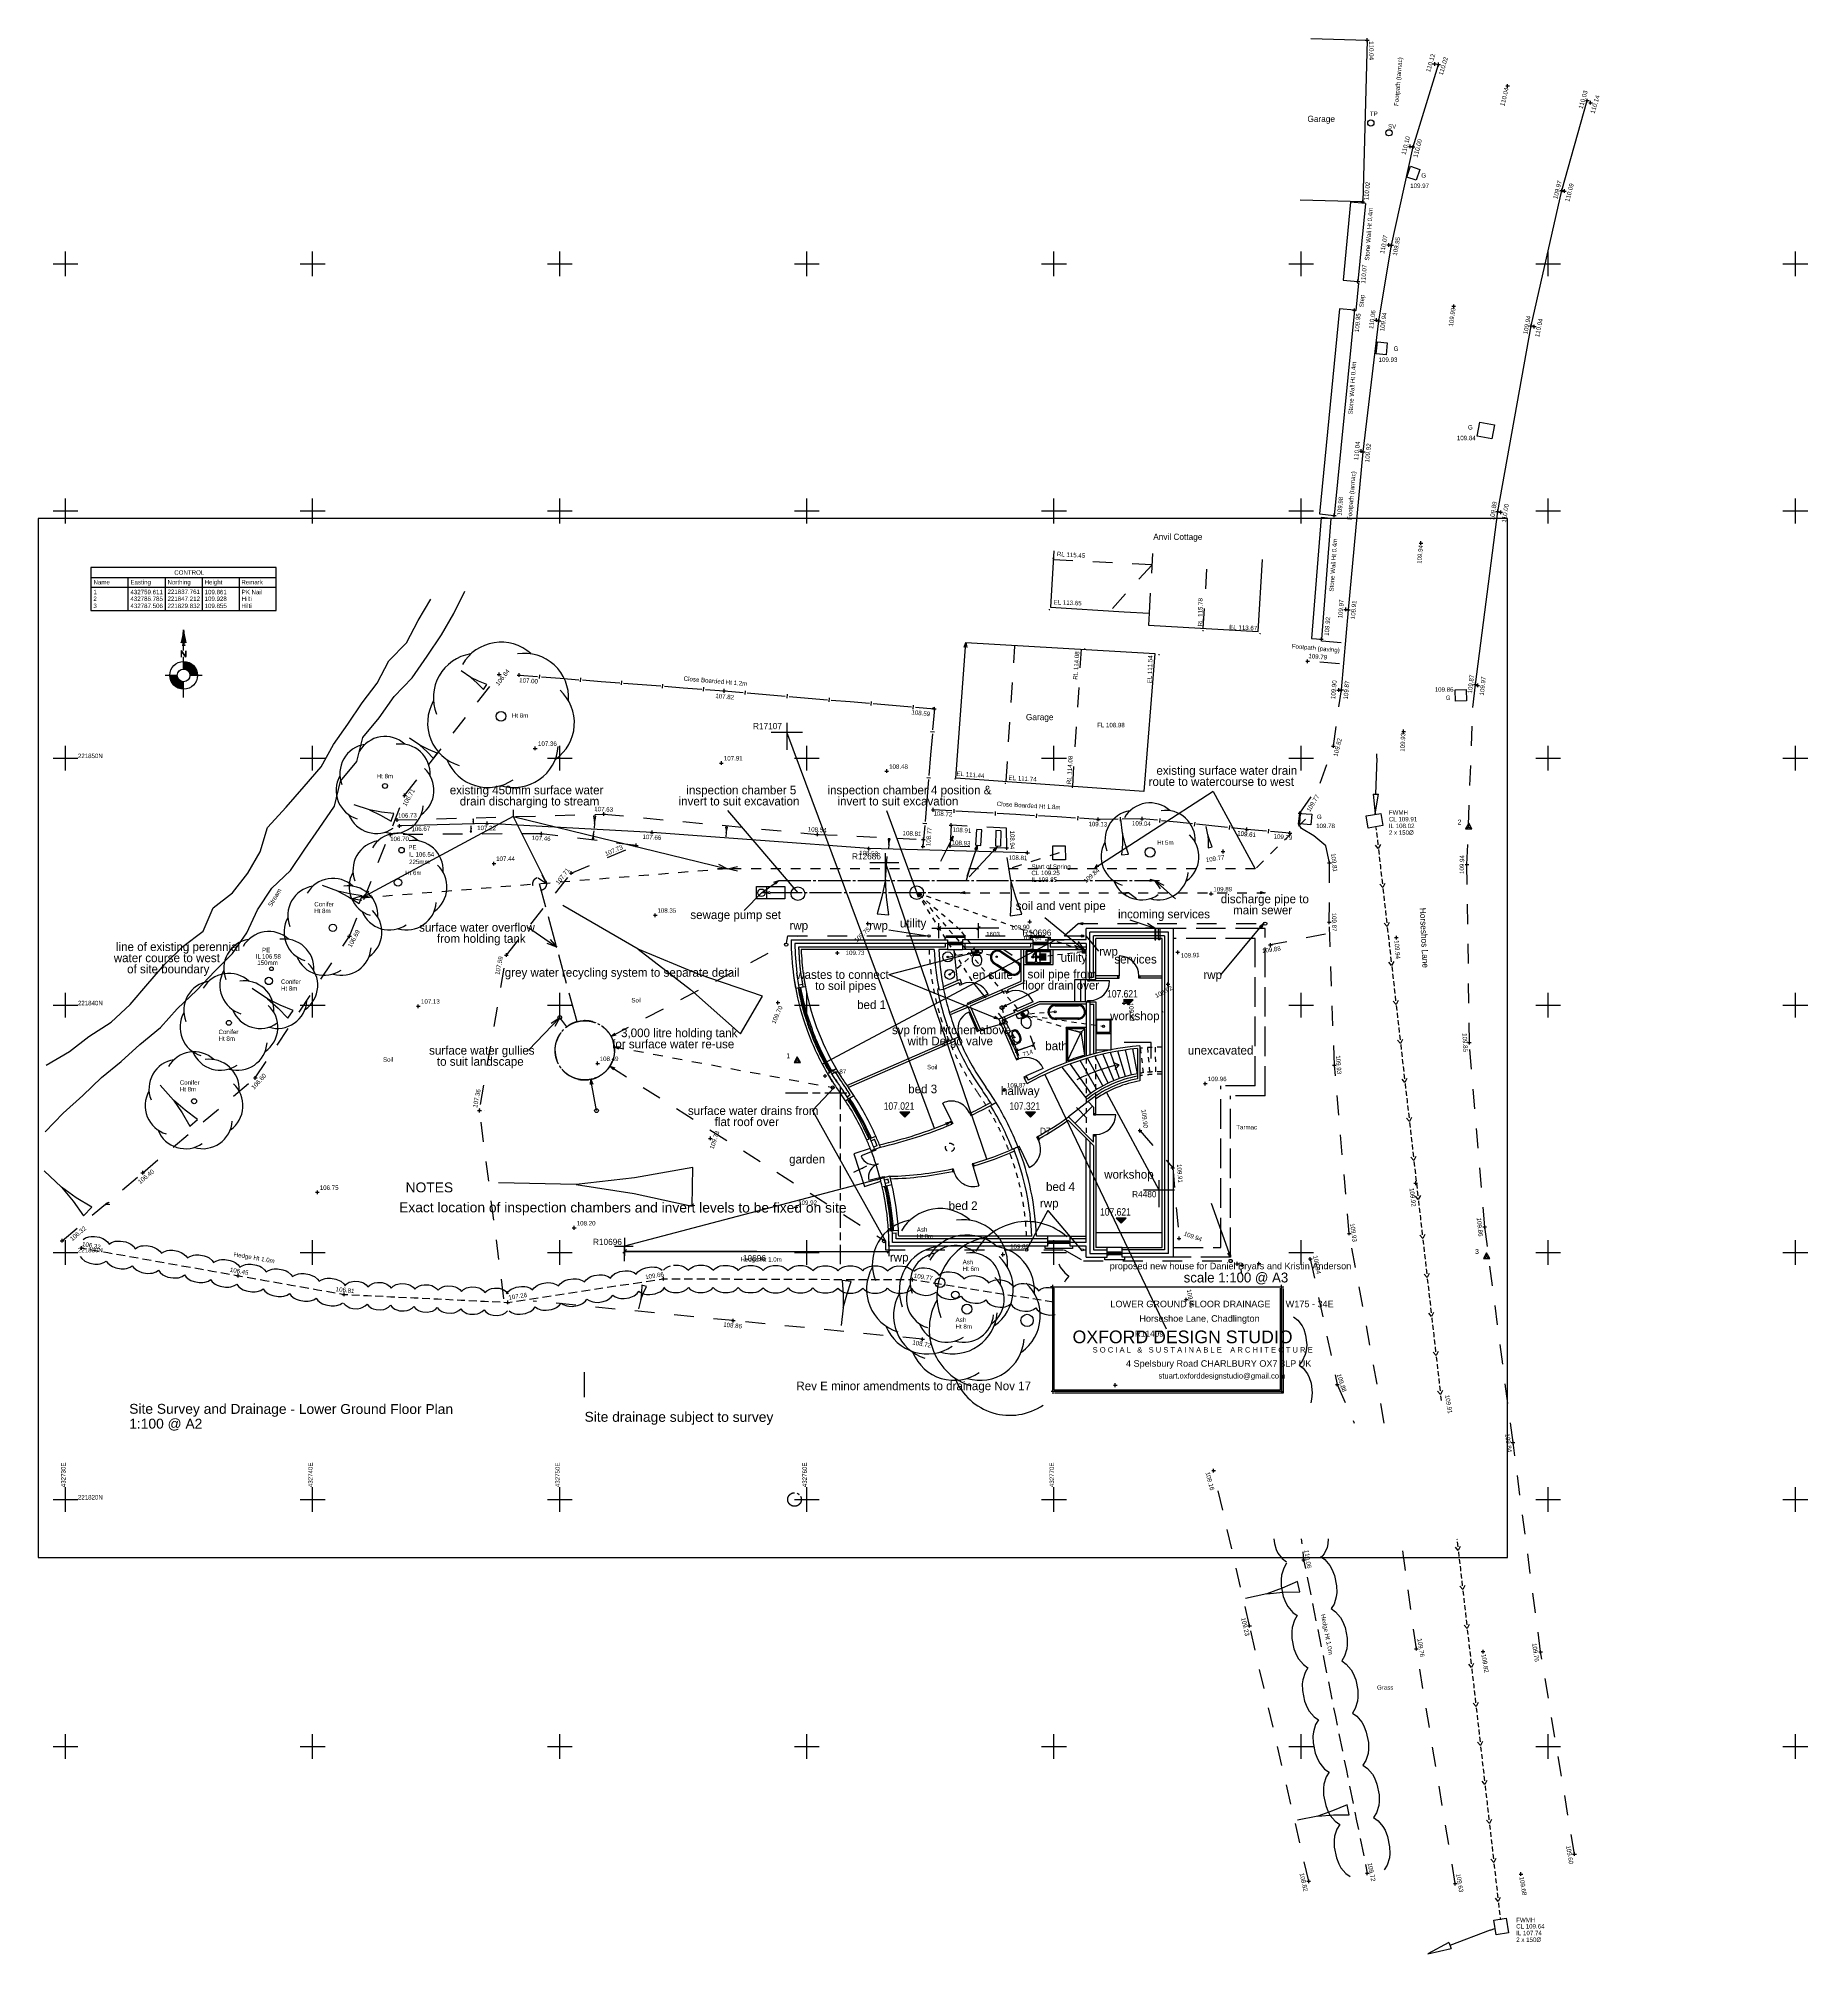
# Model space of a CAD drawing. Header units: millimetres. Extents: x -41320 to 62477, y -39180 to 41963.
# Drawn here: x -29730 to 41872, y -37059 to 40447 of the extents above; entities that cross this region are included whole.
import ezdxf

# ---------------------------------------------------------------- set-up
doc = ezdxf.new("R2010")
doc.units = ezdxf.units.MM
for name, pattern in [('BORDER', [16, 13, -1, 1, -1]), ('CENTER', [16, 9, -2, 3, -2]), ('DASHDOT', [16, 12, -4]), ('DASHED', [16, 8, -8]), ('DOT', [16, 4, -4, 4, -4]), ('HIDDEN', [16, 2, -2, 2, -2, 2, -2, 2, -2])]:
    doc.linetypes.add(name, pattern=pattern)
for name, color, linetype, true_color in [('1', 7, 'Continuous', 0xffffff), ('DEFAULT', 7, 'Continuous', 0xffffff), ('NEW_LGF_1', 7, 'Continuous', 0xffffff), ('SANITARY', 7, 'Continuous', 0xffffff), ('SV___GRID', 7, 'Continuous', 0xffffff), ('SV___TITLE_BLOCK', 7, 'Continuous', 0xffffff), ('SV_BUILDING_LEVELS', 7, 'Continuous', 0xffffff), ('SV_BUILDINGS', 7, 'Continuous', 0xffffff), ('SV_CONTROL', 7, 'Continuous', 0xffffff), ('SV_DRAINAGE_TEXT', 7, 'Continuous', 0xffffff), ('SV_FENCE_LEVELS', 7, 'Continuous', 0xffffff), ('SV_FENCES', 7, 'Continuous', 0xffffff), ('SV_FOOTPATH_LEVELS', 7, 'Continuous', 0xffffff), ('SV_LAND_FORM_LEVELS', 7, 'Continuous', 0xffffff), ('SV_LAND_FORMS', 7, 'Continuous', 0xffffff), ('SV_LEVELS_(BUILDING)', 7, 'Continuous', 0xffffff), ('SV_LEVELS_(SPOT)', 7, 'Continuous', 0xffffff), ('SV_MISC_TEXT', 7, 'Continuous', 0xffffff), ('SV_PATHS', 7, 'Continuous', 0xffffff), ('SV_ROAD_CHANNELS', 7, 'Continuous', 0xffffff), ('SV_ROAD_LEVELS', 7, 'Continuous', 0xffffff), ('SV_STREET_FURNITURE', 7, 'Continuous', 0xffffff), ('SV_TOP_OF_KERB_LEVELS', 7, 'Continuous', 0xffffff), ('SV_TREES', 7, 'Continuous', 0xffffff), ('SV_TREES_TEXT', 7, 'Continuous', 0xffffff), ('SV_VEGETATION', 7, 'Continuous', 0xffffff), ('SV_VEGETATION_LEVELS', 7, 'Continuous', 0xffffff), ('SV_WALL_LEVELS', 7, 'Continuous', 0xffffff), ('SV_WALLLS', 7, 'Continuous', 0xffffff)]:
    doc.layers.add(name, color=color, linetype=linetype, true_color=true_color)
doc.styles.add('ARIAL', font='ARIAL.TTF', dxfattribs={"height": 0.2})
doc.styles.add('ARIALN', font='ARIALN.TTF', dxfattribs={"height": 0.2})
doc.dimstyles.new('ISO-25', dxfattribs={"dimtxt": 2.5, "dimasz": 2.5, "dimexe": 1.25, "dimexo": 0.625, "dimtad": 1, "dimtxsty": 'Standard', "dimcen": 2.5, "dimadec": 0, "dimazin": 0, "dimtfac": 1, "dimtmove": 0, "dimatfit": 3, "dimfxl": 1, "dimarcsym": 0})

# ---------------------------------------------------------------- blocks, each defined once
blk = doc.blocks.new('51667427')
at = {"layer": 'NEW_LGF_1', "linetype": 'Continuous', "ltscale": 100}
blk.add_hatch(color=15, dxfattribs=at).paths.add_polyline_path([(780, 200), (1180, 200), (980, 0)])
at = {"layer": 'NEW_LGF_1', "color": 2, "linetype": 'Continuous', "ltscale": 100}
for p, q in [((780, 200), (980, 0)), ((1180, 200), (780, 200)), ((980, 0), (1180, 200))]:
    blk.add_line(p, q, dxfattribs=at)
at = {"layer": 'NEW_LGF_1', "color": 15, "linetype": 'Continuous', "ltscale": 100, "style": 'ARIALN'}
blk.add_text('107.621', height=300, rotation=359.94937, dxfattribs=at).set_placement((124, 301))
at = {"layer": 'NEW_LGF_1'}
blk.add_attdef('Sfb', (0, 0), '', height=1, dxfattribs=at)
blk = doc.blocks.new('40122CC2')
at = {"layer": 'NEW_LGF_1', "linetype": 'Continuous', "ltscale": 100}
blk.add_hatch(color=15, dxfattribs=at).paths.add_polyline_path([(780, 200), (1180, 200), (980, 0)])
at = {"layer": 'NEW_LGF_1', "color": 2, "linetype": 'Continuous', "ltscale": 100}
for p, q in [((780, 200), (980, 0)), ((1180, 200), (780, 200)), ((980, 0), (1180, 200))]:
    blk.add_line(p, q, dxfattribs=at)
at = {"layer": 'NEW_LGF_1', "color": 15, "linetype": 'Continuous', "ltscale": 100, "style": 'ARIALN'}
blk.add_text('107.021', height=300, rotation=359.94937, dxfattribs=at).set_placement((124, 301))
at = {"layer": 'NEW_LGF_1'}
blk.add_attdef('Sfb', (0, 0), '', height=1, dxfattribs=at)
blk = doc.blocks.new('16A47853')
at = {"layer": 'SV_MISC_TEXT', "linetype": 'Continuous', "ltscale": 100}
for points in [[(749, 2732), (821, 2296), (846, 2213), (821, 2222), (795, 2220), (773, 2206), (759, 2184), (755, 2159), (764, 2134), (782, 2115), (807, 2106), (807, 2106), (684, 2106), (709, 2113), (728, 2130), (738, 2153), (737, 2179), (725, 2202), (704, 2217), (679, 2221), (654, 2214), (652, 2213), (742, 2646)], [(491, 891), (516, 779), (588, 689), (692, 640), (750, 634), (750, 333), (526, 380), (340, 513), (222, 709), (191, 891)], [(1005, 891), (979, 1003), (907, 1093), (803, 1142), (750, 1148), (750, 1452), (974, 1406), (1160, 1275), (1279, 1079), (1311, 893), (1311, 891), (1311, 890)]]:
    blk.add_hatch(color=0, dxfattribs=at).paths.add_polyline_path(points)
at = {"layer": 'SV_MISC_TEXT', "color": 1, "linetype": 'Continuous', "ltscale": 100}
for p, q in [((833, 1648), (664, 1892)), ((664, 1631), (664, 1892)), ((664, 1631), (669, 1631)), ((669, 1631), (669, 1871)), ((839, 1631), (669, 1871)), ((807, 2106), (684, 2106)), ((750, 1898), (750, 2106)), ((750, 1148), (750, 1643)), ((839, 1889), (833, 1889)), ((833, 1889), (833, 1648)), ((839, 1631), (839, 1889)), ((491, 891), (0, 891)), ((1497, 891), (1009, 891)), ((750, 0), (750, 634))]:
    blk.add_line(p, q, dxfattribs=at)
for centre, radius in [((751, 893), 560), ((748, 891), 257)]:
    blk.add_circle(centre, radius, dxfattribs=at)
for centre, radius, start, end in [((-1415, 2866), 2168, 342.45523, 356.45773), ((-1415, 2866), 2168, 342.45523, 356.45773), ((2913, 2866), 2168, 183.54227, 197.53519), ((2913, 2866), 2168, 183.54227, 197.53519), ((682, 2164), 57.3, 272.13924, 121.25205), ((682, 2164), 57.3, 272.13924, 121.25205), ((813, 2164), 58.3, 56.53913, 263.34282), ((813, 2164), 58.3, 56.53913, 263.34282), ((751, 893), 560, 0, 0), ((748, 891), 257, 0, 0)]:
    blk.add_arc(centre, radius, start, end, dxfattribs=at)
blk = doc.blocks.new('155CE340')
at = {"layer": 'NEW_LGF_1', "linetype": 'Continuous', "ltscale": 100}
blk.add_hatch(color=15, dxfattribs=at).paths.add_polyline_path([(780, 200), (1180, 200), (980, 0)])
at = {"layer": 'NEW_LGF_1', "color": 2, "linetype": 'Continuous', "ltscale": 100}
for p, q in [((780, 200), (980, 0)), ((1180, 200), (780, 200)), ((980, 0), (1180, 200))]:
    blk.add_line(p, q, dxfattribs=at)
at = {"layer": 'NEW_LGF_1', "color": 15, "linetype": 'Continuous', "ltscale": 100, "style": 'ARIALN'}
blk.add_text('107.621', height=300, rotation=359.94937, dxfattribs=at).set_placement((124, 301))
at = {"layer": 'NEW_LGF_1'}
blk.add_attdef('Sfb', (0, 0), '', height=1, dxfattribs=at)
blk = doc.blocks.new('A3BA74CD')
at = {"layer": 'NEW_LGF_1', "linetype": 'Continuous', "ltscale": 100}
blk.add_hatch(color=15, dxfattribs=at).paths.add_polyline_path([(780, 200), (1180, 200), (980, 0)])
at = {"layer": 'NEW_LGF_1', "color": 2, "linetype": 'Continuous', "ltscale": 100}
for p, q in [((780, 200), (980, 0)), ((1180, 200), (780, 200)), ((980, 0), (1180, 200))]:
    blk.add_line(p, q, dxfattribs=at)
at = {"layer": 'NEW_LGF_1', "color": 15, "linetype": 'Continuous', "ltscale": 100, "style": 'ARIALN'}
blk.add_text('107.321', height=300, rotation=359.94937, dxfattribs=at).set_placement((124, 301))
at = {"layer": 'NEW_LGF_1'}
blk.add_attdef('Sfb', (0, 0), '', height=1, dxfattribs=at)
blk = doc.blocks.new('PT_PLUS')
at = {"layer": 'SV_LEVELS_(BUILDING)', "color": 1, "linetype": 'Continuous', "ltscale": 100}
for p, q in [((0, 12), (25, 12)), ((12, 0), (12, 25))]:
    blk.add_line(p, q, dxfattribs=at)
at = {"layer": 'SV_LEVELS_(BUILDING)'}
blk.add_attdef('PAT_NAME', (0, 0), '', height=1, dxfattribs=at)
blk = doc.blocks.new('PT_PLUS00000')
at = {"layer": 'SV_ROAD_LEVELS', "color": 1, "linetype": 'Continuous', "ltscale": 100}
for p, q in [((0, 75), (150, 75)), ((75, 0), (75, 150))]:
    blk.add_line(p, q, dxfattribs=at)
at = {"layer": 'SV_ROAD_LEVELS'}
blk.add_attdef('PAT_NAME', (0, 0), '', height=1, dxfattribs=at)
blk = doc.blocks.new('PT_PLUS00001')
at = {"layer": 'SV_ROAD_LEVELS', "color": 1, "linetype": 'Continuous', "ltscale": 100}
for p, q in [((0, 75), (150, 75)), ((75, 0), (75, 150))]:
    blk.add_line(p, q, dxfattribs=at)
at = {"layer": 'SV_ROAD_LEVELS'}
blk.add_attdef('PAT_NAME', (0, 0), '', height=1, dxfattribs=at)
blk = doc.blocks.new('E0B1D293')
at = {"layer": 'NEW_LGF_1', "color": 1, "linetype": 'HIDDEN', "ltscale": 100}
for p, q in [((150, 124), (20, 1118)), ((399, 150), (322, 1140)), ((649, 162), (624, 1155))]:
    blk.add_line(p, q, dxfattribs=at)
for centre, radius, start, end in [((1062, -10245), 11409, 90.81454, 95.34209), ((1062, -10245), 11409, 90.81454, 95.34209), ((771, -4617), 4780, 88.4186, 99.27935), ((771, -4617), 4780, 88.4186, 99.27935), ((771, -4617), 4680, 88.4186, 99.47942), ((771, -4617), 4680, 88.4186, 99.47942)]:
    blk.add_arc(centre, radius, start, end, dxfattribs=at)
at = {"layer": 'NEW_LGF_1'}
blk.add_attdef('Sfb', (0, 0), '', height=1, dxfattribs=at)
blk = doc.blocks.new('A2FA398C')
at = {"layer": 'NEW_LGF_1', "color": 2, "linetype": 'Continuous', "ltscale": 100}
blk.add_line((525, 93), (537, 97), dxfattribs=at)
for radius, start, end in [(10696, 187.87552, 197.54226), (10696, 187.87552, 197.54226), (10296, 187.87552, 197.54226), (10296, 187.87552, 197.54226), (10546, 190.86016, 197.27061), (10546, 190.86016, 197.27061), (10596, 197.27189, 197.54226), (10596, 197.27189, 197.54226), (10496, 197.26932, 197.54226), (10496, 197.26932, 197.54226)]:
    blk.add_arc((10595, 3224), radius, start, end, dxfattribs=at)
at = {"layer": 'NEW_LGF_1', "color": 1, "linetype": 'Continuous', "ltscale": 100}
for radius, start, end in [(10596, 190.58938, 197.27189), (10596, 190.58938, 197.27189), (10496, 190.58764, 197.26932), (10496, 190.58764, 197.26932)]:
    blk.add_arc((10595, 3224), radius, start, end, dxfattribs=at)
at = {"layer": 'NEW_LGF_1'}
blk.add_attdef('Sfb', (0, 0), '', height=1, dxfattribs=at)
blk = doc.blocks.new('PT_PLUS00002')
at = {"layer": 'SV_LAND_FORM_LEVELS', "color": 1, "linetype": 'Continuous', "ltscale": 100}
for p, q in [((0, 75), (150, 75)), ((75, 0), (75, 150))]:
    blk.add_line(p, q, dxfattribs=at)
at = {"layer": 'SV_LAND_FORM_LEVELS'}
blk.add_attdef('PAT_NAME', (0, 0), '', height=1, dxfattribs=at)
blk = doc.blocks.new('PT_PLUS00003')
at = {"layer": 'SV_TOP_OF_KERB_LEVELS', "color": 1, "linetype": 'Continuous', "ltscale": 100}
for p, q in [((0, 75), (150, 75)), ((75, 0), (75, 150))]:
    blk.add_line(p, q, dxfattribs=at)
at = {"layer": 'SV_TOP_OF_KERB_LEVELS'}
blk.add_attdef('PAT_NAME', (0, 0), '', height=1, dxfattribs=at)
blk = doc.blocks.new('PT_PLUS00004')
at = {"layer": 'SV_ROAD_LEVELS', "color": 1, "linetype": 'Continuous', "ltscale": 100}
for p, q in [((0, 75), (150, 75)), ((75, 0), (75, 150))]:
    blk.add_line(p, q, dxfattribs=at)
at = {"layer": 'SV_ROAD_LEVELS'}
blk.add_attdef('PAT_NAME', (0, 0), '', height=1, dxfattribs=at)
blk = doc.blocks.new('GLOBALCANOPY')
at = {"layer": 'SV_TREES', "color": 1, "linetype": 'Continuous', "ltscale": 100}
for centre, start, end in [((1980, 2721), 48, 150), ((1980, 2721), 48, 150), ((1354, 2419), 99.4, 201.4), ((1354, 2419), 99.4, 201.4), ((2605, 2419), 356.6, 98.6), ((2605, 2419), 356.6, 98.6), ((1200, 1743), 150.9, 252.9), ((1200, 1743), 150.9, 252.9), ((2760, 1743), 305.2, 47.2), ((2760, 1743), 305.2, 47.2), ((2327, 1200), 253.7, 355.7), ((2327, 1200), 253.7, 355.7), ((1633, 1200), 202.3, 304.3), ((1633, 1200), 202.3, 304.3)]:
    blk.add_arc(centre, 1200, start, end, dxfattribs=at)
at = {"layer": 'SV_TREES'}
blk.add_attdef('PAT_NAME', (0, 0), '', height=1, dxfattribs=at)
blk = doc.blocks.new('PT_PLUS00005')
at = {"layer": 'SV_FOOTPATH_LEVELS', "color": 1, "linetype": 'Continuous', "ltscale": 100}
for p, q in [((0, 75), (150, 75)), ((75, 0), (75, 150))]:
    blk.add_line(p, q, dxfattribs=at)
at = {"layer": 'SV_FOOTPATH_LEVELS'}
blk.add_attdef('PAT_NAME', (0, 0), '', height=1, dxfattribs=at)
blk = doc.blocks.new('PT_PLUS00006')
at = {"layer": 'SV_LEVELS_(SPOT)', "color": 1, "linetype": 'Continuous', "ltscale": 100}
for p, q in [((0, 75), (150, 75)), ((75, 0), (75, 150))]:
    blk.add_line(p, q, dxfattribs=at)
at = {"layer": 'SV_LEVELS_(SPOT)'}
blk.add_attdef('PAT_NAME', (0, 0), '', height=1, dxfattribs=at)
blk = doc.blocks.new('PT_PLUS00007')
at = {"layer": 'SV_FENCE_LEVELS', "color": 1, "linetype": 'Continuous', "ltscale": 100}
for p, q in [((0, 75), (150, 75)), ((75, 0), (75, 150))]:
    blk.add_line(p, q, dxfattribs=at)
at = {"layer": 'SV_FENCE_LEVELS'}
blk.add_attdef('PAT_NAME', (0, 0), '', height=1, dxfattribs=at)
blk = doc.blocks.new('PT_PLUS00008')
at = {"layer": 'SV_LAND_FORM_LEVELS', "color": 1, "linetype": 'Continuous', "ltscale": 100}
for p, q in [((0, 75), (150, 75)), ((75, 0), (75, 150))]:
    blk.add_line(p, q, dxfattribs=at)
at = {"layer": 'SV_LAND_FORM_LEVELS'}
blk.add_attdef('PAT_NAME', (0, 0), '', height=1, dxfattribs=at)
blk = doc.blocks.new('PT_PLUS00009')
at = {"layer": 'SV_LEVELS_(SPOT)', "color": 1, "linetype": 'Continuous', "ltscale": 100}
for p, q in [((0, 75), (150, 75)), ((75, 0), (75, 150))]:
    blk.add_line(p, q, dxfattribs=at)
at = {"layer": 'SV_LEVELS_(SPOT)'}
blk.add_attdef('PAT_NAME', (0, 0), '', height=1, dxfattribs=at)
blk = doc.blocks.new('PT_PLUS00010')
at = {"layer": 'SV_VEGETATION_LEVELS', "color": 1, "linetype": 'Continuous', "ltscale": 100}
for p, q in [((0, 75), (150, 75)), ((75, 0), (75, 150))]:
    blk.add_line(p, q, dxfattribs=at)
at = {"layer": 'SV_VEGETATION_LEVELS'}
blk.add_attdef('PAT_NAME', (0, 0), '', height=1, dxfattribs=at)
blk = doc.blocks.new('PT_PLUS00011')
at = {"layer": 'SV_LEVELS_(SPOT)', "color": 1, "linetype": 'Continuous', "ltscale": 100}
for p, q in [((0, 75), (150, 75)), ((75, 0), (75, 150))]:
    blk.add_line(p, q, dxfattribs=at)
at = {"layer": 'SV_LEVELS_(SPOT)'}
blk.add_attdef('PAT_NAME', (0, 0), '', height=1, dxfattribs=at)
blk = doc.blocks.new('PT_PLUS00012')
at = {"layer": 'SV_ROAD_LEVELS', "color": 1, "linetype": 'Continuous', "ltscale": 100}
for p, q in [((0, 75), (150, 75)), ((75, 0), (75, 150))]:
    blk.add_line(p, q, dxfattribs=at)
at = {"layer": 'SV_ROAD_LEVELS'}
blk.add_attdef('PAT_NAME', (0, 0), '', height=1, dxfattribs=at)
blk = doc.blocks.new('GLOBALTADPOLE')
at = {"layer": 'SV_MISC_TEXT', "color": 1, "linetype": 'Continuous', "ltscale": 100}
for p, q in [((32, 102), (0, 8)), ((0, 8), (64, 0)), ((57, 196), (32, 102)), ((57, 196), (73, 324)), ((57, 98), (57, 196)), ((64, 0), (57, 98))]:
    blk.add_line(p, q, dxfattribs=at)
at = {"layer": 'SV_MISC_TEXT'}
blk.add_attdef('PAT_NAME', (0, 0), '', height=1, dxfattribs=at)
blk = doc.blocks.new('GLOBALCANOPY00013')
at = {"layer": 'SV_TREES', "color": 1, "linetype": 'Continuous', "ltscale": 100}
for centre, start, end in [((1980, 2721), 48, 150), ((1980, 2721), 48, 150), ((1354, 2419), 99.4, 201.4), ((1354, 2419), 99.4, 201.4), ((2605, 2419), 356.6, 98.6), ((2605, 2419), 356.6, 98.6), ((1200, 1743), 150.9, 252.9), ((1200, 1743), 150.9, 252.9), ((2760, 1743), 305.2, 47.2), ((2760, 1743), 305.2, 47.2), ((2327, 1200), 253.7, 355.7), ((2327, 1200), 253.7, 355.7), ((1633, 1200), 202.3, 304.3), ((1633, 1200), 202.3, 304.3)]:
    blk.add_arc(centre, 1200, start, end, dxfattribs=at)
at = {"layer": 'SV_TREES'}
blk.add_attdef('PAT_NAME', (0, 0), '', height=1, dxfattribs=at)
blk = doc.blocks.new('GLOBALCANOPY00014')
at = {"layer": 'SV_TREES', "color": 1, "linetype": 'Continuous', "ltscale": 100}
for centre, start, end in [((2970, 4081), 48, 150), ((2970, 4081), 48, 150), ((3908, 3629), 356.6, 98.6), ((3908, 3629), 356.6, 98.6), ((2031, 3629), 99.4, 201.4), ((2031, 3629), 99.4, 201.4), ((4140, 2614), 305.2, 47.2), ((4140, 2614), 305.2, 47.2), ((1800, 2614), 150.9, 252.9), ((1800, 2614), 150.9, 252.9), ((3491, 1800), 253.7, 355.7), ((3491, 1800), 253.7, 355.7), ((2449, 1800), 202.3, 304.3), ((2449, 1800), 202.3, 304.3)]:
    blk.add_arc(centre, 1800, start, end, dxfattribs=at)
at = {"layer": 'SV_TREES'}
blk.add_attdef('PAT_NAME', (0, 0), '', height=1, dxfattribs=at)
blk = doc.blocks.new('GLOBALCANOPY00015')
at = {"layer": 'SV_TREES', "color": 1, "linetype": 'Continuous', "ltscale": 100}
for centre, start, end in [((3960, 5441), 48, 150), ((3960, 5441), 48, 150), ((2709, 4839), 99.4, 201.4), ((2709, 4839), 99.4, 201.4), ((2400, 3485), 150.9, 252.9), ((2400, 3485), 150.9, 252.9), ((3265, 2400), 202.3, 304.3), ((3265, 2400), 202.3, 304.3)]:
    blk.add_arc(centre, 2400, start, end, dxfattribs=at)
at = {"layer": 'SV_TREES'}
blk.add_attdef('PAT_NAME', (0, 0), '', height=1, dxfattribs=at)
blk = doc.blocks.new('2F01C085')
at = {"layer": 'NEW_LGF_1', "color": 2, "linetype": 'Continuous', "ltscale": 100}
for p, q in [((0, 50), (200, 100)), ((200, 0), (0, 50))]:
    blk.add_line(p, q, dxfattribs=at)
at = {"layer": 'NEW_LGF_1'}
blk.add_attdef('Sfb', (0, 0), '', height=1, dxfattribs=at)
blk = doc.blocks.new('PT_PLUS00016')
at = {"layer": 'SV_VEGETATION_LEVELS', "color": 1, "linetype": 'Continuous', "ltscale": 100}
for p, q in [((0, 75), (150, 75)), ((75, 0), (75, 150))]:
    blk.add_line(p, q, dxfattribs=at)
at = {"layer": 'SV_VEGETATION_LEVELS'}
blk.add_attdef('PAT_NAME', (0, 0), '', height=1, dxfattribs=at)
blk = doc.blocks.new('PT_PLUS00017')
at = {"layer": 'SV_LAND_FORM_LEVELS', "color": 1, "linetype": 'Continuous', "ltscale": 100}
for p, q in [((0, 75), (150, 75)), ((75, 0), (75, 150))]:
    blk.add_line(p, q, dxfattribs=at)
at = {"layer": 'SV_LAND_FORM_LEVELS'}
blk.add_attdef('PAT_NAME', (0, 0), '', height=1, dxfattribs=at)
blk = doc.blocks.new('PT_PLUS00018')
at = {"layer": 'SV_LAND_FORM_LEVELS', "color": 1, "linetype": 'Continuous', "ltscale": 100}
for p, q in [((0, 75), (150, 75)), ((75, 0), (75, 150))]:
    blk.add_line(p, q, dxfattribs=at)
at = {"layer": 'SV_LAND_FORM_LEVELS'}
blk.add_attdef('PAT_NAME', (0, 0), '', height=1, dxfattribs=at)
blk = doc.blocks.new('FEE461A3')
at = {"layer": 'NEW_LGF_1', "color": 4, "linetype": 'Continuous', "ltscale": 100}
blk.add_line((50, 900), (50, 100), dxfattribs=at)
at = {"layer": 'NEW_LGF_1', "color": 2, "linetype": 'Continuous', "ltscale": 100}
for p, q in [((50, 100), (0, 100)), ((0, 0), (50, 0)), ((50, 0), (50, 100)), ((850, 0), (850, 100)), ((850, 100), (900, 100)), ((900, 0), (850, 0))]:
    blk.add_line(p, q, dxfattribs=at)
blk.add_arc((50, 100), 800, 0, 90, dxfattribs=at)
blk.add_arc((50, 100), 800, 0, 90, dxfattribs=at)
at = {"layer": 'NEW_LGF_1'}
for tag in ['PAT_NAME', 'Group', 'Floor', 'Sfb', 'Part_Number', 'Description', 'Manufacturer', 'Quantity', 'Width', 'Width_FORMULA', 'Height', 'Symbol_Path', 'Opening_height', 'Ht1', 'Return_type', 'TYPE', 'PREFIX', 'IDENTIFIER', 'SOLID_PEN', 'OUTER_LEAF', 'CAVITY', 'INNER_LEAF', 'CAVITY_PEN', 'REVEAL', 'GABLE_ANG', 'GABLE_LEN', 'Arch_group']:
    blk.add_attdef(tag, (0, 0), '', height=1, dxfattribs=at)
blk = doc.blocks.new('PT_PLUS00019')
at = {"layer": 'SV_ROAD_LEVELS', "color": 1, "linetype": 'Continuous', "ltscale": 100}
for p, q in [((0, 75), (150, 75)), ((75, 0), (75, 150))]:
    blk.add_line(p, q, dxfattribs=at)
at = {"layer": 'SV_ROAD_LEVELS'}
blk.add_attdef('PAT_NAME', (0, 0), '', height=1, dxfattribs=at)
blk = doc.blocks.new('PT_PLUS00020')
at = {"layer": 'SV_LAND_FORM_LEVELS', "color": 1, "linetype": 'Continuous', "ltscale": 100}
for p, q in [((0, 75), (150, 75)), ((75, 0), (75, 150))]:
    blk.add_line(p, q, dxfattribs=at)
at = {"layer": 'SV_LAND_FORM_LEVELS'}
blk.add_attdef('PAT_NAME', (0, 0), '', height=1, dxfattribs=at)
blk = doc.blocks.new('DD295A91')
at = {"layer": '1', "color": 1, "linetype": 'Continuous', "ltscale": 100}
for p, q in [((15209, 3583), (18055, 250)), ((32496, 750), (33337, 0))]:
    blk.add_line(p, q, dxfattribs=at)
at = {"layer": '1', "color": 5, "linetype": 'DOT', "ltscale": 100}
for p, q in [((38600, 3225), (36566, 1217)), ((28625, 1865), (26593, 1217)), ((15209, 1217), (0, 0)), ((36566, 1217), (15209, 1217))]:
    blk.add_line(p, q, dxfattribs=at)
blk.add_circle((7604, 608), 275, dxfattribs=at)
blk.add_arc((7604, 608), 275, 0, 0, dxfattribs=at)
blk = doc.blocks.new('PT_PLUS00021')
at = {"layer": 'SV_LAND_FORM_LEVELS', "color": 1, "linetype": 'Continuous', "ltscale": 100}
for p, q in [((0, 75), (150, 75)), ((75, 0), (75, 150))]:
    blk.add_line(p, q, dxfattribs=at)
at = {"layer": 'SV_LAND_FORM_LEVELS'}
blk.add_attdef('PAT_NAME', (0, 0), '', height=1, dxfattribs=at)
blk = doc.blocks.new('CF4D909E')
at = {"layer": 'NEW_LGF_1', "color": 2, "linetype": 'Continuous', "ltscale": 100}
for p, q in [((373, 0), (0, 176)), ((127, 331), (373, 0))]:
    blk.add_line(p, q, dxfattribs=at)
at = {"layer": 'NEW_LGF_1'}
blk.add_attdef('Sfb', (0, 0), '', height=1, dxfattribs=at)
blk = doc.blocks.new('PT_PLUS00022')
at = {"layer": 'SV_ROAD_LEVELS', "color": 1, "linetype": 'Continuous', "ltscale": 100}
for p, q in [((0, 75), (150, 75)), ((75, 0), (75, 150))]:
    blk.add_line(p, q, dxfattribs=at)
at = {"layer": 'SV_ROAD_LEVELS'}
blk.add_attdef('PAT_NAME', (0, 0), '', height=1, dxfattribs=at)
blk = doc.blocks.new('69AC1538')
at = {"layer": 'NEW_LGF_1', "color": 2, "linetype": 'Continuous', "ltscale": 100}
for p, q in [((0, 400), (0, 500)), ((0, 500), (800, 500)), ((100, 300), (150, 300)), ((150, 200), (100, 200)), ((100, 0), (700, 0)), ((150, 300), (150, 200)), ((150, 250), (650, 250)), ((700, 300), (650, 300)), ((650, 300), (650, 200)), ((650, 200), (700, 200)), ((800, 500), (800, 400))]:
    blk.add_line(p, q, dxfattribs=at)
at = {"layer": 'NEW_LGF_1', "color": 1, "linetype": 'Continuous', "ltscale": 100}
for p, q in [((150, 300), (650, 300)), ((150, 200), (650, 200))]:
    blk.add_line(p, q, dxfattribs=at)
at = {"layer": 'NEW_LGF_1'}
for tag in ['PAT_NAME', 'Group', 'Floor', 'Sfb', 'Part_Number', 'Description', 'Manufacturer', 'Quantity', 'Width', 'Width_FORMULA', 'Height', 'Symbol_Path', 'Opening_height', 'Return_type', 'TYPE', 'PREFIX', 'IDENTIFIER', 'NUMBER', 'OUTER_LEAF', 'CAVITY', 'INNER_LEAF', 'Arch_group']:
    blk.add_attdef(tag, (0, 0), '', height=1, dxfattribs=at)
blk = doc.blocks.new('PT_PLUS00023')
at = {"layer": 'SV_LAND_FORM_LEVELS', "color": 1, "linetype": 'Continuous', "ltscale": 100}
for p, q in [((0, 75), (150, 75)), ((75, 0), (75, 150))]:
    blk.add_line(p, q, dxfattribs=at)
at = {"layer": 'SV_LAND_FORM_LEVELS'}
blk.add_attdef('PAT_NAME', (0, 0), '', height=1, dxfattribs=at)
blk = doc.blocks.new('PT_PLUS00024')
at = {"layer": 'SV_ROAD_LEVELS', "color": 1, "linetype": 'Continuous', "ltscale": 100}
for p, q in [((0, 75), (150, 75)), ((75, 0), (75, 150))]:
    blk.add_line(p, q, dxfattribs=at)
at = {"layer": 'SV_ROAD_LEVELS'}
blk.add_attdef('PAT_NAME', (0, 0), '', height=1, dxfattribs=at)
blk = doc.blocks.new('878EE72C')
at = {"layer": 'NEW_LGF_1', "color": 1, "linetype": 'Continuous', "ltscale": 100}
for p, q in [((59460, 42045), (0, 42045)), ((0, 42045), (0, 0)), ((59460, 0), (59460, 42045)), ((41050, 10948), (40963, 10948)), ((41050, 10948), (41050, 11035)), ((41050, 10948), (50313, 10948)), ((41050, 6707), (41050, 10948)), ((41106, 6763), (41106, 10892)), ((50257, 10892), (50257, 6763)), ((50313, 10948), (50313, 11026)), ((50313, 10948), (50399, 10948)), ((50313, 10948), (50313, 6707)), ((50380, 10882), (50380, 6640)), ((41050, 6707), (40988, 6707)), ((41050, 6707), (41050, 6620)), ((50313, 6707), (41050, 6707)), ((50257, 6763), (41106, 6763)), ((50380, 6640), (41116, 6640)), ((50313, 6707), (50313, 6629)), ((50313, 6707), (50374, 6707)), ((0, 0), (59460, 0))]:
    blk.add_line(p, q, dxfattribs=at)
at = {"layer": 'NEW_LGF_1', "color": 2, "linetype": 'DASHED', "ltscale": 100}
blk.add_line((30277, 24859), (30330, 25145), dxfattribs=at)
at = {"layer": 'NEW_LGF_1', "color": 2, "linetype": 'BORDER', "ltscale": 100}
blk.add_line((33995, 12795), (34005, 12790), dxfattribs=at)
at = {"layer": 'NEW_LGF_1', "color": 6, "linetype": 'DASHDOT', "ltscale": 100}
blk.add_line((22105, 6488), (22105, 7488), dxfattribs=at)
at = {"layer": 'NEW_LGF_1', "color": 2, "linetype": 'BORDER', "ltscale": 100}
blk.add_circle((22115, 20518), 1200, dxfattribs=at)
blk.add_arc((22115, 20518), 1200, 0, 0, dxfattribs=at)
at = {"layer": 'NEW_LGF_1', "color": 15, "linetype": 'Continuous', "ltscale": 100, "style": 'ARIAL'}
for s, p in [('NOTES', (14862, 14773)), ('Exact location of inspection chambers and invert levels to be fixed on site', (14601, 13965)), ('Site Survey and Drainage - Lower Ground Floor Plan', (3679, 5812)), ('1:100 @ A2', (3679, 5212)), ('Site drainage subject to survey', (22105, 5488))]:
    blk.add_text(s, height=400, rotation=359.94937, dxfattribs=at).set_placement(p)
at = {"layer": 'NEW_LGF_1', "color": 8, "linetype": 'Continuous', "ltscale": 100, "style": 'ARIAL'}
for s, p in [('proposed new house for Daniel Bryars and Kristin Anderson', (43357, 11659)), ('Horseshoe Lane, Chadlington', (44556, 9535))]:
    blk.add_text(s, height=263.34, dxfattribs=at).set_placement(p)
at = {"layer": 'NEW_LGF_1', "color": 15, "linetype": 'Continuous', "ltscale": 100}
blk.add_text('scale 1:100 @ A3', height=400, dxfattribs=at).set_placement((46350, 11125))
at = {"layer": 'NEW_LGF_1', "color": 15, "linetype": 'Continuous', "ltscale": 100, "style": 'ARIAL'}
for s, height, p in [('LOWER GROUND FLOOR DRAINAGE      W175 - 34E', 263.34, (43385, 10122)), ('OXFORD DESIGN STUDIO', 512.05, (41854, 8667)), ('S O C I A L   &   S U S T A I N A B L E    A R C H I T E C T U R E', 219.45, (42664, 8289)), ('4 Spelsbury Road CHARLBURY OX7 3LP UK', 263.34, (44015, 7714)), ('stuart.oxforddesignstudio@gmail.com', 219.45, (45331, 7238))]:
    blk.add_text(s, height=height, dxfattribs=at).set_placement(p)
at = {"layer": 'NEW_LGF_1'}
blk.add_attdef('Sfb', (0, 0), '', height=1, dxfattribs=at)
blk = doc.blocks.new('PT_PLUS00025')
at = {"layer": 'SV_TOP_OF_KERB_LEVELS', "color": 1, "linetype": 'Continuous', "ltscale": 100}
for p, q in [((0, 75), (150, 75)), ((75, 0), (75, 150))]:
    blk.add_line(p, q, dxfattribs=at)
at = {"layer": 'SV_TOP_OF_KERB_LEVELS'}
blk.add_attdef('PAT_NAME', (0, 0), '', height=1, dxfattribs=at)
blk = doc.blocks.new('PT_PLUS00026')
at = {"layer": 'SV_ROAD_LEVELS', "color": 1, "linetype": 'Continuous', "ltscale": 100}
for p, q in [((0, 75), (150, 75)), ((75, 0), (75, 150))]:
    blk.add_line(p, q, dxfattribs=at)
at = {"layer": 'SV_ROAD_LEVELS'}
blk.add_attdef('PAT_NAME', (0, 0), '', height=1, dxfattribs=at)
blk = doc.blocks.new('PT_PLUS00027')
at = {"layer": 'SV_BUILDING_LEVELS', "color": 1, "linetype": 'Continuous', "ltscale": 100}
for p, q in [((0, 75), (150, 75)), ((75, 0), (75, 150))]:
    blk.add_line(p, q, dxfattribs=at)
at = {"layer": 'SV_BUILDING_LEVELS'}
blk.add_attdef('PAT_NAME', (0, 0), '', height=1, dxfattribs=at)
blk = doc.blocks.new('PT_PLUS00028')
at = {"layer": 'SV_LEVELS_(SPOT)', "color": 1, "linetype": 'Continuous', "ltscale": 100}
for p, q in [((0, 75), (150, 75)), ((75, 0), (75, 150))]:
    blk.add_line(p, q, dxfattribs=at)
at = {"layer": 'SV_LEVELS_(SPOT)'}
blk.add_attdef('PAT_NAME', (0, 0), '', height=1, dxfattribs=at)
blk = doc.blocks.new('PT_PLUS00029')
at = {"layer": 'SV_ROAD_LEVELS', "color": 1, "linetype": 'Continuous', "ltscale": 100}
for p, q in [((0, 75), (150, 75)), ((75, 0), (75, 150))]:
    blk.add_line(p, q, dxfattribs=at)
at = {"layer": 'SV_ROAD_LEVELS'}
blk.add_attdef('PAT_NAME', (0, 0), '', height=1, dxfattribs=at)
blk = doc.blocks.new('PT_PLUS00030')
at = {"layer": 'SV_ROAD_LEVELS', "color": 1, "linetype": 'Continuous', "ltscale": 100}
for p, q in [((0, 75), (150, 75)), ((75, 0), (75, 150))]:
    blk.add_line(p, q, dxfattribs=at)
at = {"layer": 'SV_ROAD_LEVELS'}
blk.add_attdef('PAT_NAME', (0, 0), '', height=1, dxfattribs=at)
blk = doc.blocks.new('PT_PLUS00031')
at = {"layer": 'SV_LAND_FORM_LEVELS', "color": 1, "linetype": 'Continuous', "ltscale": 100}
for p, q in [((0, 75), (150, 75)), ((75, 0), (75, 150))]:
    blk.add_line(p, q, dxfattribs=at)
at = {"layer": 'SV_LAND_FORM_LEVELS'}
blk.add_attdef('PAT_NAME', (0, 0), '', height=1, dxfattribs=at)
blk = doc.blocks.new('GLOBALTADPOLE00032')
at = {"layer": 'SV_MISC_TEXT', "color": 1, "linetype": 'Continuous', "ltscale": 100}
for p, q in [((701, 1166), (0, 1826)), ((701, 1166), (1162, 600)), ((1294, 741), (701, 1166)), ((1162, 600), (1589, 0)), ((1919, 351), (1294, 741)), ((1589, 0), (1919, 351))]:
    blk.add_line(p, q, dxfattribs=at)
at = {"layer": 'SV_MISC_TEXT'}
blk.add_attdef('PAT_NAME', (0, 0), '', height=1, dxfattribs=at)
blk = doc.blocks.new('DC5B9119')
at = {"layer": 'NEW_LGF_1', "color": 2, "linetype": 'Continuous', "ltscale": 100}
for p, q in [((0, 900), (0, 850)), ((0, 850), (100, 850)), ((100, 850), (100, 900)), ((0, 0), (0, 50)), ((0, 50), (100, 50)), ((100, 50), (100, 0))]:
    blk.add_line(p, q, dxfattribs=at)
at = {"layer": 'NEW_LGF_1', "color": 4, "linetype": 'Continuous', "ltscale": 100}
blk.add_line((900, 850), (100, 850), dxfattribs=at)
at = {"layer": 'NEW_LGF_1', "color": 2, "linetype": 'Continuous', "ltscale": 100}
blk.add_arc((100, 850), 800, 270, 0, dxfattribs=at)
blk.add_arc((100, 850), 800, 270, 0, dxfattribs=at)
at = {"layer": 'NEW_LGF_1'}
for tag in ['PAT_NAME', 'Group', 'Floor', 'Sfb', 'Part_Number', 'Description', 'Manufacturer', 'Quantity', 'Width', 'Width_FORMULA', 'Height', 'Symbol_Path', 'Opening_height', 'Ht1', 'Return_type', 'TYPE', 'PREFIX', 'IDENTIFIER', 'SOLID_PEN', 'OUTER_LEAF', 'CAVITY', 'INNER_LEAF', 'CAVITY_PEN', 'REVEAL', 'GABLE_ANG', 'GABLE_LEN', 'Arch_group']:
    blk.add_attdef(tag, (0, 0), '', height=1, dxfattribs=at)
blk = doc.blocks.new('0BAADD1C')
at = {"layer": 'NEW_LGF_1', "color": 3, "linetype": 'Continuous', "ltscale": 100}
for p, q in [((0, 292), (229, 191)), ((229, 191), (68, 0))]:
    blk.add_line(p, q, dxfattribs=at)
at = {"layer": 'NEW_LGF_1'}
blk.add_attdef('Sfb', (0, 0), '', height=1, dxfattribs=at)
blk = doc.blocks.new('ARROWFOUL')
at = {"layer": 'SV_MISC_TEXT', "color": 1, "linetype": 'Continuous', "ltscale": 100}
for p, q in [((146, 2265), (151, 2435)), ((146, 2265), (105, 803)), ((0, 806), (83, 0)), ((0, 806), (216, 800)), ((83, 0), (216, 800))]:
    blk.add_line(p, q, dxfattribs=at)
at = {"layer": 'SV_MISC_TEXT'}
blk.add_attdef('PAT_NAME', (0, 0), '', height=1, dxfattribs=at)
blk = doc.blocks.new('PT_PLUS00033')
at = {"layer": 'SV_LAND_FORM_LEVELS', "color": 1, "linetype": 'Continuous', "ltscale": 100}
for p, q in [((0, 75), (150, 75)), ((75, 0), (75, 150))]:
    blk.add_line(p, q, dxfattribs=at)
at = {"layer": 'SV_LAND_FORM_LEVELS'}
blk.add_attdef('PAT_NAME', (0, 0), '', height=1, dxfattribs=at)
blk = doc.blocks.new('PT_STATION')
at = {"layer": 'SV_CONTROL', "color": 9, "linetype": 'Continuous', "ltscale": 100}
for p, q in [((130, 225), (0, 0)), ((0, 0), (130, 75)), ((0, 0), (260, 0)), ((260, 0), (130, 225)), ((130, 75), (130, 225)), ((130, 75), (260, 0))]:
    blk.add_line(p, q, dxfattribs=at)
at = {"layer": 'SV_CONTROL'}
blk.add_attdef('PAT_NAME', (0, 0), '', height=1, dxfattribs=at)
blk = doc.blocks.new('PT_PLUS00034')
at = {"layer": 'SV_LAND_FORM_LEVELS', "color": 1, "linetype": 'Continuous', "ltscale": 100}
for p, q in [((0, 75), (150, 75)), ((75, 0), (75, 150))]:
    blk.add_line(p, q, dxfattribs=at)
at = {"layer": 'SV_LAND_FORM_LEVELS'}
blk.add_attdef('PAT_NAME', (0, 0), '', height=1, dxfattribs=at)
blk = doc.blocks.new('F5084849')
at = {"layer": 'NEW_LGF_1', "color": 2, "linetype": 'Continuous', "ltscale": 100}
for p, q in [((0, 100), (200, 50)), ((200, 50), (0, 0))]:
    blk.add_line(p, q, dxfattribs=at)
at = {"layer": 'NEW_LGF_1'}
blk.add_attdef('Sfb', (0, 0), '', height=1, dxfattribs=at)
blk = doc.blocks.new('A46EFAE7')
at = {"layer": 'NEW_LGF_1', "color": 2, "linetype": 'Continuous', "ltscale": 100}
for p, q in [((109, 1758), (206, 1781)), ((352, 56), (452, 62))]:
    blk.add_line(p, q, dxfattribs=at)
for radius, start, end in [(10696, 3.30242, 12.97151), (10696, 3.30242, 12.97151), (10796, 12.70615, 12.97151), (10796, 12.70615, 12.97151), (10846, 3.56778, 12.70738), (10846, 3.56778, 12.70738), (10896, 12.70859, 12.97151), (10896, 12.70859, 12.97151), (11096, 3.30242, 12.97151), (11096, 3.30242, 12.97151), (10796, 3.30242, 3.56778), (10796, 3.30242, 3.56778), (10896, 3.30242, 3.56778), (10896, 3.30242, 3.56778)]:
    blk.add_arc((-10423, -616), radius, start, end, dxfattribs=at)
at = {"layer": 'NEW_LGF_1', "color": 1, "linetype": 'Continuous', "ltscale": 100}
for radius, end in [(10796, 12.70615), (10796, 12.70615), (10896, 12.70859), (10896, 12.70859)]:
    blk.add_arc((-10423, -616), radius, 3.56778, end, dxfattribs=at)
at = {"layer": 'NEW_LGF_1'}
blk.add_attdef('Sfb', (0, 0), '', height=1, dxfattribs=at)
blk = doc.blocks.new('PT_PLUS00035')
at = {"layer": 'SV_LEVELS_(SPOT)', "color": 1, "linetype": 'Continuous', "ltscale": 100}
for p, q in [((0, 75), (150, 75)), ((75, 0), (75, 150))]:
    blk.add_line(p, q, dxfattribs=at)
at = {"layer": 'SV_LEVELS_(SPOT)'}
blk.add_attdef('PAT_NAME', (0, 0), '', height=1, dxfattribs=at)
blk = doc.blocks.new('GLOBALCANOPY00036')
at = {"layer": 'SV_TREES', "color": 1, "linetype": 'Continuous', "ltscale": 100}
for centre, start, end in [((1980, 2721), 48, 150), ((1980, 2721), 48, 150), ((1354, 2419), 99.4, 201.4), ((1354, 2419), 99.4, 201.4), ((2605, 2419), 356.6, 98.6), ((2605, 2419), 356.6, 98.6), ((1200, 1743), 150.9, 252.9), ((1200, 1743), 150.9, 252.9), ((2760, 1743), 305.2, 47.2), ((2760, 1743), 305.2, 47.2), ((2327, 1200), 253.7, 355.7), ((2327, 1200), 253.7, 355.7), ((1633, 1200), 202.3, 304.3), ((1633, 1200), 202.3, 304.3)]:
    blk.add_arc(centre, 1200, start, end, dxfattribs=at)
at = {"layer": 'SV_TREES'}
blk.add_attdef('PAT_NAME', (0, 0), '', height=1, dxfattribs=at)
blk = doc.blocks.new('PT_PLUS00037')
at = {"layer": 'SV_FOOTPATH_LEVELS', "color": 1, "linetype": 'Continuous', "ltscale": 100}
for p, q in [((0, 75), (150, 75)), ((75, 0), (75, 150))]:
    blk.add_line(p, q, dxfattribs=at)
at = {"layer": 'SV_FOOTPATH_LEVELS'}
blk.add_attdef('PAT_NAME', (0, 0), '', height=1, dxfattribs=at)
blk = doc.blocks.new('GLOBALTADPOLE00038')
at = {"layer": 'SV_MISC_TEXT', "color": 1, "linetype": 'Continuous', "ltscale": 100}
for p, q in [((7866, 1570), (5501, 1146)), ((7835, 0), (7866, 1570)), ((3140, 878), (0, 940)), ((5501, 1146), (3140, 878)), ((3140, 878), (5489, 518)), ((5489, 518), (7835, 0))]:
    blk.add_line(p, q, dxfattribs=at)
at = {"layer": 'SV_MISC_TEXT'}
blk.add_attdef('PAT_NAME', (0, 0), '', height=1, dxfattribs=at)
blk = doc.blocks.new('PT_PLUS00039')
at = {"layer": 'SV_LEVELS_(BUILDING)', "color": 1, "linetype": 'Continuous', "ltscale": 100}
for p, q in [((0, 12), (25, 12)), ((12, 0), (12, 25))]:
    blk.add_line(p, q, dxfattribs=at)
at = {"layer": 'SV_LEVELS_(BUILDING)'}
blk.add_attdef('PAT_NAME', (0, 0), '', height=1, dxfattribs=at)
blk = doc.blocks.new('PT_PLUS00040')
at = {"layer": 'SV_FENCE_LEVELS', "color": 1, "linetype": 'Continuous', "ltscale": 100}
for p, q in [((0, 75), (150, 75)), ((75, 0), (75, 150))]:
    blk.add_line(p, q, dxfattribs=at)
at = {"layer": 'SV_FENCE_LEVELS'}
blk.add_attdef('PAT_NAME', (0, 0), '', height=1, dxfattribs=at)
blk = doc.blocks.new('E4BD6F83')
at = {"layer": 'NEW_LGF_1', "color": 2, "linetype": 'Continuous', "ltscale": 100}
blk.add_line((0, 0), (2680, 0), dxfattribs=at)
at = {"layer": 'NEW_LGF_1'}
blk.add_attdef('Sfb', (0, 0), '', height=1, dxfattribs=at)
blk = doc.blocks.new('GLOBALTADPOLE00041')
at = {"layer": 'SV_MISC_TEXT', "color": 1, "linetype": 'Continuous', "ltscale": 100}
for p, q in [((134, 953), (121, 660)), ((320, 908), (134, 953)), ((196, 642), (320, 908)), ((91, 372), (0, 0)), ((121, 660), (91, 372)), ((91, 372), (196, 642))]:
    blk.add_line(p, q, dxfattribs=at)
at = {"layer": 'SV_MISC_TEXT'}
blk.add_attdef('PAT_NAME', (0, 0), '', height=1, dxfattribs=at)
blk = doc.blocks.new('PT_PLUS00042')
at = {"layer": 'SV_ROAD_LEVELS', "color": 1, "linetype": 'Continuous', "ltscale": 100}
for p, q in [((0, 75), (150, 75)), ((75, 0), (75, 150))]:
    blk.add_line(p, q, dxfattribs=at)
at = {"layer": 'SV_ROAD_LEVELS'}
blk.add_attdef('PAT_NAME', (0, 0), '', height=1, dxfattribs=at)
blk = doc.blocks.new('PT_PLUS00043')
at = {"layer": 'SV_VEGETATION_LEVELS', "color": 1, "linetype": 'Continuous', "ltscale": 100}
for p, q in [((0, 75), (150, 75)), ((75, 0), (75, 150))]:
    blk.add_line(p, q, dxfattribs=at)
at = {"layer": 'SV_VEGETATION_LEVELS'}
blk.add_attdef('PAT_NAME', (0, 0), '', height=1, dxfattribs=at)
blk = doc.blocks.new('PT_PLUS00044')
at = {"layer": 'SV_LEVELS_(SPOT)', "color": 1, "linetype": 'Continuous', "ltscale": 100}
for p, q in [((0, 75), (150, 75)), ((75, 0), (75, 150))]:
    blk.add_line(p, q, dxfattribs=at)
at = {"layer": 'SV_LEVELS_(SPOT)'}
blk.add_attdef('PAT_NAME', (0, 0), '', height=1, dxfattribs=at)
blk = doc.blocks.new('GLOBALTADPOLE00045')
at = {"layer": 'SV_MISC_TEXT', "color": 1, "linetype": 'Continuous', "ltscale": 100}
for p, q in [((619, 464), (0, 671)), ((619, 464), (1062, 248)), ((1104, 371), (619, 464)), ((1062, 248), (1496, 0)), ((1599, 309), (1104, 371)), ((1496, 0), (1599, 309))]:
    blk.add_line(p, q, dxfattribs=at)
at = {"layer": 'SV_MISC_TEXT'}
blk.add_attdef('PAT_NAME', (0, 0), '', height=1, dxfattribs=at)
blk = doc.blocks.new('PT_PLUS00046')
at = {"layer": 'SV_TOP_OF_KERB_LEVELS', "color": 1, "linetype": 'Continuous', "ltscale": 100}
for p, q in [((0, 75), (150, 75)), ((75, 0), (75, 150))]:
    blk.add_line(p, q, dxfattribs=at)
at = {"layer": 'SV_TOP_OF_KERB_LEVELS'}
blk.add_attdef('PAT_NAME', (0, 0), '', height=1, dxfattribs=at)
blk = doc.blocks.new('PT_PLUS00047')
at = {"layer": 'SV_LAND_FORM_LEVELS', "color": 1, "linetype": 'Continuous', "ltscale": 100}
for p, q in [((0, 75), (150, 75)), ((75, 0), (75, 150))]:
    blk.add_line(p, q, dxfattribs=at)
at = {"layer": 'SV_LAND_FORM_LEVELS'}
blk.add_attdef('PAT_NAME', (0, 0), '', height=1, dxfattribs=at)
blk = doc.blocks.new('FE3AE89D')
at = {"layer": 'NEW_LGF_1', "color": 2, "linetype": 'Continuous', "ltscale": 100}
for p, q in [((20, 825), (40, 779)), ((40, 779), (132, 819)), ((132, 819), (112, 865)), ((360, 46), (451, 86)), ((379, 0), (360, 46)), ((451, 86), (471, 40))]:
    blk.add_line(p, q, dxfattribs=at)
at = {"layer": 'NEW_LGF_1', "color": 4, "linetype": 'Continuous', "ltscale": 100}
blk.add_line((1185, 405), (451, 86), dxfattribs=at)
at = {"layer": 'NEW_LGF_1', "color": 2, "linetype": 'Continuous', "ltscale": 100}
blk.add_arc((451, 86), 800, 23.54491, 113.54491, dxfattribs=at)
blk.add_arc((451, 86), 800, 23.54491, 113.54491, dxfattribs=at)
at = {"layer": 'NEW_LGF_1'}
for tag in ['PAT_NAME', 'Group', 'Floor', 'Sfb', 'Part_Number', 'Description', 'Manufacturer', 'Quantity', 'Width', 'Width_FORMULA', 'Height', 'Symbol_Path', 'Opening_height', 'Ht1', 'Return_type', 'TYPE', 'PREFIX', 'IDENTIFIER', 'SOLID_PEN', 'OUTER_LEAF', 'CAVITY', 'INNER_LEAF', 'CAVITY_PEN', 'REVEAL', 'GABLE_ANG', 'GABLE_LEN', 'Arch_group']:
    blk.add_attdef(tag, (0, 0), '', height=1, dxfattribs=at)
blk = doc.blocks.new('PT_PLUS00048')
at = {"layer": 'SV_ROAD_LEVELS', "color": 1, "linetype": 'Continuous', "ltscale": 100}
for p, q in [((0, 75), (150, 75)), ((75, 0), (75, 150))]:
    blk.add_line(p, q, dxfattribs=at)
at = {"layer": 'SV_ROAD_LEVELS'}
blk.add_attdef('PAT_NAME', (0, 0), '', height=1, dxfattribs=at)
blk = doc.blocks.new('035C341D')
at = {"layer": 'NEW_LGF_1', "color": 4, "linetype": 'Continuous', "ltscale": 100}
for p, q in [((520, 1198), (0, 994)), ((861, 142), (321, 0))]:
    blk.add_line(p, q, dxfattribs=at)
at = {"layer": 'NEW_LGF_1', "color": 2, "linetype": 'Continuous', "ltscale": 100}
for p, q in [((520, 1198), (613, 1235)), ((862, 143), (959, 167))]:
    blk.add_line(p, q, dxfattribs=at)
for centre, radius, start, end in [((520, 1198), 559, 201.5184, 287.87362), ((520, 1198), 559, 201.5184, 287.87362), ((-9566, -2654), 10696, 14.74889, 21.1732), ((-9566, -2654), 10696, 14.74889, 21.1732), ((-8585, -2338), 9768, 21.22511, 21.5184), ((-8585, -2338), 9768, 21.22511, 21.5184), ((-8585, -2338), 9868, 21.22808, 21.51491), ((-8585, -2338), 9868, 21.22808, 21.51491), ((862, 139), 558, 107.87362, 194.37548), ((862, 139), 558, 107.87362, 194.37548), ((-8587, -2331), 9768, 14.37548, 14.66878), ((-8587, -2331), 9768, 14.37548, 14.66878), ((-8587, -2331), 9868, 14.37927, 14.66581), ((-8587, -2331), 9868, 14.37927, 14.66581)]:
    blk.add_arc(centre, radius, start, end, dxfattribs=at)
at = {"layer": 'NEW_LGF_1'}
blk.add_attdef('Sfb', (0, 0), '', height=1, dxfattribs=at)
blk = doc.blocks.new('GLOBALTADPOLE00049')
at = {"layer": 'SV_MISC_TEXT', "color": 1, "linetype": 'Continuous', "ltscale": 100}
for p, q in [((77, 384), (0, 389)), ((0, 389), (15, 272)), ((23, 155), (13, 0)), ((15, 272), (23, 155)), ((23, 155), (46, 270)), ((46, 270), (77, 384))]:
    blk.add_line(p, q, dxfattribs=at)
at = {"layer": 'SV_MISC_TEXT'}
blk.add_attdef('PAT_NAME', (0, 0), '', height=1, dxfattribs=at)
blk = doc.blocks.new('902B7B7A')
at = {"layer": 'NEW_LGF_1', "color": 3, "linetype": 'Continuous', "ltscale": 100}
for p, q in [((890, 100), (0, 100)), ((0, 0), (890, 0)), ((890, 0), (890, 100)), ((1790, 0), (1790, 100)), ((1790, 100), (2680, 100)), ((2680, 0), (1790, 0))]:
    blk.add_line(p, q, dxfattribs=at)
at = {"layer": 'NEW_LGF_1'}
blk.add_attdef('Sfb', (0, 0), '', height=1, dxfattribs=at)
blk = doc.blocks.new('C7063B81')
at = {"layer": 'NEW_LGF_1', "color": 2, "linetype": 'Continuous', "ltscale": 100}
for p, q in [((111, 1599), (195, 1653)), ((933, 86), (1024, 126))]:
    blk.add_line(p, q, dxfattribs=at)
for radius, start, end in [(10696, 23.67616, 33.35388), (10696, 23.67616, 33.35388), (10796, 33.08852, 33.35388), (10796, 33.08852, 33.35388), (10846, 23.94151, 33.08852), (10846, 23.94151, 33.08852), (10896, 33.08852, 33.35388), (10896, 33.08852, 33.35388), (11096, 23.67616, 33.35388), (11096, 23.67616, 33.35388), (10796, 23.67616, 23.94151), (10796, 23.67616, 23.94151), (10896, 23.67616, 23.94151), (10896, 23.67616, 23.94151)]:
    blk.add_arc((-8934, -4295), radius, start, end, dxfattribs=at)
at = {"layer": 'NEW_LGF_1', "color": 1, "linetype": 'Continuous', "ltscale": 100}
for radius in [10796, 10796, 10896, 10896]:
    blk.add_arc((-8934, -4295), radius, 23.94151, 33.08852, dxfattribs=at)
at = {"layer": 'NEW_LGF_1'}
blk.add_attdef('Sfb', (0, 0), '', height=1, dxfattribs=at)
blk = doc.blocks.new('C2B2CC12')
at = {"layer": 'NEW_LGF_1', "color": 2, "linetype": 'Continuous', "ltscale": 100}
for p, q in [((0, 0), (0, 900)), ((0, 900), (425, 900)), ((225, 900), (225, 0))]:
    blk.add_line(p, q, dxfattribs=at)
at = {"layer": 'NEW_LGF_1'}
blk.add_attdef('Sfb', (0, 0), '', height=1, dxfattribs=at)
blk = doc.blocks.new('27F10042')
at = {"layer": 'NEW_LGF_1', "color": 2, "linetype": 'Continuous', "ltscale": 100}
for p, q in [((0, 7), (65, 203)), ((65, 203), (100, 0))]:
    blk.add_line(p, q, dxfattribs=at)
at = {"layer": 'NEW_LGF_1'}
blk.add_attdef('Sfb', (0, 0), '', height=1, dxfattribs=at)
blk = doc.blocks.new('GLOBALTADPOLE00050')
at = {"layer": 'SV_MISC_TEXT', "color": 1, "linetype": 'Continuous', "ltscale": 100}
for p, q in [((77, 384), (0, 389)), ((0, 389), (15, 272)), ((23, 155), (13, 0)), ((15, 272), (23, 155)), ((23, 155), (46, 270)), ((46, 270), (77, 384))]:
    blk.add_line(p, q, dxfattribs=at)
at = {"layer": 'SV_MISC_TEXT'}
blk.add_attdef('PAT_NAME', (0, 0), '', height=1, dxfattribs=at)
blk = doc.blocks.new('GLOBALTADPOLE00051')
at = {"layer": 'SV_MISC_TEXT', "color": 1, "linetype": 'Continuous', "ltscale": 100}
for p, q in [((858, 189), (0, 0)), ((1483, 417), (858, 189)), ((858, 189), (1521, 246)), ((2098, 688), (1483, 417)), ((1521, 246), (2193, 259)), ((2193, 259), (2098, 688))]:
    blk.add_line(p, q, dxfattribs=at)
at = {"layer": 'SV_MISC_TEXT'}
blk.add_attdef('PAT_NAME', (0, 0), '', height=1, dxfattribs=at)
blk = doc.blocks.new('PT_PLUS00052')
at = {"layer": 'SV_TOP_OF_KERB_LEVELS', "color": 1, "linetype": 'Continuous', "ltscale": 100}
for p, q in [((0, 75), (150, 75)), ((75, 0), (75, 150))]:
    blk.add_line(p, q, dxfattribs=at)
at = {"layer": 'SV_TOP_OF_KERB_LEVELS'}
blk.add_attdef('PAT_NAME', (0, 0), '', height=1, dxfattribs=at)
blk = doc.blocks.new('PT_PLUS00053')
at = {"layer": 'SV_LEVELS_(SPOT)', "color": 1, "linetype": 'Continuous', "ltscale": 100}
for p, q in [((0, 75), (150, 75)), ((75, 0), (75, 150))]:
    blk.add_line(p, q, dxfattribs=at)
at = {"layer": 'SV_LEVELS_(SPOT)'}
blk.add_attdef('PAT_NAME', (0, 0), '', height=1, dxfattribs=at)
blk = doc.blocks.new('PT_PLUS00054')
at = {"layer": 'SV_FENCE_LEVELS', "color": 1, "linetype": 'Continuous', "ltscale": 100}
for p, q in [((0, 75), (150, 75)), ((75, 0), (75, 150))]:
    blk.add_line(p, q, dxfattribs=at)
at = {"layer": 'SV_FENCE_LEVELS'}
blk.add_attdef('PAT_NAME', (0, 0), '', height=1, dxfattribs=at)
blk = doc.blocks.new('F1B77DF8')
at = {"layer": 'NEW_LGF_1', "color": 2, "linetype": 'Continuous', "ltscale": 100}
for radius in [10846, 10846, 11096, 11096]:
    blk.add_arc((-9235, -3934), radius, 21.2685, 31.62405, dxfattribs=at)
at = {"layer": 'NEW_LGF_1'}
blk.add_attdef('Sfb', (0, 0), '', height=1, dxfattribs=at)
blk = doc.blocks.new('PT_PLUS00055')
at = {"layer": 'SV_ROAD_LEVELS', "color": 1, "linetype": 'Continuous', "ltscale": 100}
for p, q in [((0, 75), (150, 75)), ((75, 0), (75, 150))]:
    blk.add_line(p, q, dxfattribs=at)
at = {"layer": 'SV_ROAD_LEVELS'}
blk.add_attdef('PAT_NAME', (0, 0), '', height=1, dxfattribs=at)
blk = doc.blocks.new('PT_PLUS00056')
at = {"layer": 'SV_ROAD_LEVELS', "color": 1, "linetype": 'Continuous', "ltscale": 100}
for p, q in [((0, 75), (150, 75)), ((75, 0), (75, 150))]:
    blk.add_line(p, q, dxfattribs=at)
at = {"layer": 'SV_ROAD_LEVELS'}
blk.add_attdef('PAT_NAME', (0, 0), '', height=1, dxfattribs=at)
blk = doc.blocks.new('PT_PLUS00057')
at = {"layer": 'SV_ROAD_LEVELS', "color": 1, "linetype": 'Continuous', "ltscale": 100}
for p, q in [((0, 75), (150, 75)), ((75, 0), (75, 150))]:
    blk.add_line(p, q, dxfattribs=at)
at = {"layer": 'SV_ROAD_LEVELS'}
blk.add_attdef('PAT_NAME', (0, 0), '', height=1, dxfattribs=at)
blk = doc.blocks.new('PT_PLUS00058')
at = {"layer": 'SV_WALL_LEVELS', "color": 1, "linetype": 'Continuous', "ltscale": 100}
for p, q in [((0, 75), (150, 75)), ((75, 0), (75, 150))]:
    blk.add_line(p, q, dxfattribs=at)
at = {"layer": 'SV_WALL_LEVELS'}
blk.add_attdef('PAT_NAME', (0, 0), '', height=1, dxfattribs=at)
blk = doc.blocks.new('PT_PLUS00059')
at = {"layer": 'SV_ROAD_LEVELS', "color": 1, "linetype": 'Continuous', "ltscale": 100}
for p, q in [((0, 75), (150, 75)), ((75, 0), (75, 150))]:
    blk.add_line(p, q, dxfattribs=at)
at = {"layer": 'SV_ROAD_LEVELS'}
blk.add_attdef('PAT_NAME', (0, 0), '', height=1, dxfattribs=at)
blk = doc.blocks.new('PT_PLUS00060')
at = {"layer": 'SV_TOP_OF_KERB_LEVELS', "color": 1, "linetype": 'Continuous', "ltscale": 100}
for p, q in [((0, 75), (150, 75)), ((75, 0), (75, 150))]:
    blk.add_line(p, q, dxfattribs=at)
at = {"layer": 'SV_TOP_OF_KERB_LEVELS'}
blk.add_attdef('PAT_NAME', (0, 0), '', height=1, dxfattribs=at)
blk = doc.blocks.new('PT_PLUS00061')
at = {"layer": 'SV_ROAD_LEVELS', "color": 1, "linetype": 'Continuous', "ltscale": 100}
for p, q in [((0, 75), (150, 75)), ((75, 0), (75, 150))]:
    blk.add_line(p, q, dxfattribs=at)
at = {"layer": 'SV_ROAD_LEVELS'}
blk.add_attdef('PAT_NAME', (0, 0), '', height=1, dxfattribs=at)
blk = doc.blocks.new('53B08BE2')
at = {"layer": '1', "color": 2, "linetype": 'Continuous', "ltscale": 100}
for p, q in [((0, 68), (391, 199)), ((407, 0), (0, 68))]:
    blk.add_line(p, q, dxfattribs=at)
blk = doc.blocks.new('GLOBALTADPOLE00062')
at = {"layer": 'SV_MISC_TEXT', "color": 1, "linetype": 'Continuous', "ltscale": 100}
for p, q in [((417, 534), (0, 821)), ((417, 534), (701, 278)), ((758, 361), (417, 534)), ((701, 278), (970, 0)), ((1114, 208), (758, 361)), ((970, 0), (1114, 208))]:
    blk.add_line(p, q, dxfattribs=at)
at = {"layer": 'SV_MISC_TEXT'}
blk.add_attdef('PAT_NAME', (0, 0), '', height=1, dxfattribs=at)
blk = doc.blocks.new('9404B088')
at = {"layer": 'NEW_LGF_1', "color": 2, "linetype": 'Continuous', "ltscale": 100}
for p, q in [((0, 100), (400, 200)), ((400, 0), (0, 100))]:
    blk.add_line(p, q, dxfattribs=at)
at = {"layer": 'NEW_LGF_1'}
blk.add_attdef('Sfb', (0, 0), '', height=1, dxfattribs=at)
blk = doc.blocks.new('40967E8A')
at = {"layer": 'NEW_LGF_1', "color": 4, "linetype": 'Continuous', "ltscale": 100}
blk.add_line((450, 1099), (750, 411), dxfattribs=at)
at = {"layer": 'NEW_LGF_1', "color": 2, "linetype": 'Continuous', "ltscale": 100}
for p, q in [((17, 92), (62, 112)), ((102, 20), (57, 0)), ((62, 112), (102, 20)), ((796, 431), (750, 411)), ((750, 411), (790, 320)), ((790, 320), (836, 340))]:
    blk.add_line(p, q, dxfattribs=at)
blk.add_arc((750, 411), 750, 113.54491, 203.54491, dxfattribs=at)
blk.add_arc((750, 411), 750, 113.54491, 203.54491, dxfattribs=at)
at = {"layer": 'NEW_LGF_1'}
for tag in ['PAT_NAME', 'Group', 'Floor', 'Sfb', 'Part_Number', 'Description', 'Manufacturer', 'Quantity', 'Width', 'Width_FORMULA', 'Height', 'Symbol_Path', 'Opening_height', 'Ht1', 'Return_type', 'TYPE', 'PREFIX', 'IDENTIFIER', 'SOLID_PEN', 'OUTER_LEAF', 'CAVITY', 'INNER_LEAF', 'CAVITY_PEN', 'REVEAL', 'GABLE_ANG', 'GABLE_LEN', 'Arch_group']:
    blk.add_attdef(tag, (0, 0), '', height=1, dxfattribs=at)
blk = doc.blocks.new('PT_PLUS00063')
at = {"layer": 'SV_LAND_FORM_LEVELS', "color": 1, "linetype": 'Continuous', "ltscale": 100}
for p, q in [((0, 75), (150, 75)), ((75, 0), (75, 150))]:
    blk.add_line(p, q, dxfattribs=at)
at = {"layer": 'SV_LAND_FORM_LEVELS'}
blk.add_attdef('PAT_NAME', (0, 0), '', height=1, dxfattribs=at)
blk = doc.blocks.new('GLOBALCANOPY00064')
at = {"layer": 'SV_TREES', "color": 1, "linetype": 'Continuous', "ltscale": 100}
for centre, start, end in [((2970, 4081), 48, 150), ((2970, 4081), 48, 150), ((3908, 3629), 356.6, 98.6), ((3908, 3629), 356.6, 98.6), ((2031, 3629), 99.4, 201.4), ((2031, 3629), 99.4, 201.4), ((4140, 2614), 305.2, 47.2), ((4140, 2614), 305.2, 47.2), ((1800, 2614), 150.9, 252.9), ((1800, 2614), 150.9, 252.9), ((3491, 1800), 253.7, 355.7), ((3491, 1800), 253.7, 355.7), ((2449, 1800), 202.3, 304.3), ((2449, 1800), 202.3, 304.3)]:
    blk.add_arc(centre, 1800, start, end, dxfattribs=at)
at = {"layer": 'SV_TREES'}
blk.add_attdef('PAT_NAME', (0, 0), '', height=1, dxfattribs=at)
blk = doc.blocks.new('PT_PLUS00065')
at = {"layer": 'SV_LEVELS_(SPOT)', "color": 1, "linetype": 'Continuous', "ltscale": 100}
for p, q in [((0, 75), (150, 75)), ((75, 0), (75, 150))]:
    blk.add_line(p, q, dxfattribs=at)
at = {"layer": 'SV_LEVELS_(SPOT)'}
blk.add_attdef('PAT_NAME', (0, 0), '', height=1, dxfattribs=at)
blk = doc.blocks.new('PT_PLUS00066')
at = {"layer": 'SV_LEVELS_(BUILDING)', "color": 1, "linetype": 'Continuous', "ltscale": 100}
for p, q in [((0, 12), (25, 12)), ((12, 0), (12, 25))]:
    blk.add_line(p, q, dxfattribs=at)
at = {"layer": 'SV_LEVELS_(BUILDING)'}
blk.add_attdef('PAT_NAME', (0, 0), '', height=1, dxfattribs=at)
blk = doc.blocks.new('GLOBALCANOPY00067')
at = {"layer": 'SV_TREES', "color": 1, "linetype": 'Continuous', "ltscale": 100}
for centre, start, end in [((2970, 4081), 48, 150), ((2970, 4081), 48, 150), ((3908, 3629), 356.6, 98.6), ((3908, 3629), 356.6, 98.6), ((2031, 3629), 99.4, 201.4), ((2031, 3629), 99.4, 201.4), ((4140, 2614), 305.2, 47.2), ((4140, 2614), 305.2, 47.2), ((1800, 2614), 150.9, 252.9), ((1800, 2614), 150.9, 252.9), ((3491, 1800), 253.7, 355.7), ((3491, 1800), 253.7, 355.7), ((2449, 1800), 202.3, 304.3), ((2449, 1800), 202.3, 304.3)]:
    blk.add_arc(centre, 1800, start, end, dxfattribs=at)
at = {"layer": 'SV_TREES'}
blk.add_attdef('PAT_NAME', (0, 0), '', height=1, dxfattribs=at)
blk = doc.blocks.new('PT_PLUS00068')
at = {"layer": 'SV_LEVELS_(SPOT)', "color": 1, "linetype": 'Continuous', "ltscale": 100}
for p, q in [((0, 75), (150, 75)), ((75, 0), (75, 150))]:
    blk.add_line(p, q, dxfattribs=at)
at = {"layer": 'SV_LEVELS_(SPOT)'}
blk.add_attdef('PAT_NAME', (0, 0), '', height=1, dxfattribs=at)
blk = doc.blocks.new('PT_PLUS00069')
at = {"layer": 'SV_ROAD_LEVELS', "color": 1, "linetype": 'Continuous', "ltscale": 100}
for p, q in [((0, 75), (150, 75)), ((75, 0), (75, 150))]:
    blk.add_line(p, q, dxfattribs=at)
at = {"layer": 'SV_ROAD_LEVELS'}
blk.add_attdef('PAT_NAME', (0, 0), '', height=1, dxfattribs=at)
blk = doc.blocks.new('39625EB6')
at = {"layer": 'NEW_LGF_1', "color": 2, "linetype": 'Continuous', "ltscale": 100}
for p, q in [((1397, 388), (733, 1559)), ((1638, 528), (1030, 1651)), ((1861, 641), (1340, 1737)), ((1647, 1814), (2090, 742)), ((2323, 832), (1953, 1881)), ((2561, 909), (2257, 1938)), ((2803, 973), (2560, 1987)), ((3047, 1025), (2863, 2027)), ((1017, 0), (0, 1291)), ((318, 1414), (1156, 228))]:
    blk.add_line(p, q, dxfattribs=at)
for radius, start in [(4780, 100.496), (4780, 100.496), (4680, 100.72288), (4680, 100.72288)]:
    blk.add_arc((3915, -3676), radius, start, 128.23598, dxfattribs=at)
at = {"layer": 'NEW_LGF_1'}
blk.add_attdef('Sfb', (0, 0), '', height=1, dxfattribs=at)
blk = doc.blocks.new('1BE0AEDB')
at = {"layer": 'NEW_LGF_1', "color": 2, "linetype": 'Continuous', "ltscale": 100}
for p, q in [((0, 779), (20, 733)), ((112, 773), (92, 819)), ((20, 733), (112, 773)), ((320, 46), (411, 86)), ((340, 0), (320, 46)), ((411, 86), (431, 40))]:
    blk.add_line(p, q, dxfattribs=at)
at = {"layer": 'NEW_LGF_1', "color": 4, "linetype": 'Continuous', "ltscale": 100}
blk.add_line((1099, 385), (411, 86), dxfattribs=at)
at = {"layer": 'NEW_LGF_1', "color": 2, "linetype": 'Continuous', "ltscale": 100}
blk.add_arc((411, 86), 750, 23.54491, 113.54491, dxfattribs=at)
blk.add_arc((411, 86), 750, 23.54491, 113.54491, dxfattribs=at)
at = {"layer": 'NEW_LGF_1'}
for tag in ['PAT_NAME', 'Group', 'Floor', 'Sfb', 'Part_Number', 'Description', 'Manufacturer', 'Quantity', 'Width', 'Width_FORMULA', 'Height', 'Symbol_Path', 'Opening_height', 'Ht1', 'Return_type', 'TYPE', 'PREFIX', 'IDENTIFIER', 'SOLID_PEN', 'OUTER_LEAF', 'CAVITY', 'INNER_LEAF', 'CAVITY_PEN', 'REVEAL', 'GABLE_ANG', 'GABLE_LEN', 'Arch_group']:
    blk.add_attdef(tag, (0, 0), '', height=1, dxfattribs=at)
blk = doc.blocks.new('5E67964A')
at = {"layer": '1', "color": 4, "linetype": 'Continuous', "ltscale": 100}
for p, q in [((0, 0), (0, 140)), ((140, 0), (0, 0))]:
    blk.add_line(p, q, dxfattribs=at)
blk.add_circle((65, 65), 65, dxfattribs=at)
blk.add_arc((65, 65), 65, 0, 0, dxfattribs=at)
blk = doc.blocks.new('PT_PLUS00070')
at = {"layer": 'SV_FENCE_LEVELS', "color": 1, "linetype": 'Continuous', "ltscale": 100}
for p, q in [((0, 75), (150, 75)), ((75, 0), (75, 150))]:
    blk.add_line(p, q, dxfattribs=at)
at = {"layer": 'SV_FENCE_LEVELS'}
blk.add_attdef('PAT_NAME', (0, 0), '', height=1, dxfattribs=at)
blk = doc.blocks.new('PT_PLUS00071')
at = {"layer": 'SV_ROAD_LEVELS', "color": 1, "linetype": 'Continuous', "ltscale": 100}
for p, q in [((0, 75), (150, 75)), ((75, 0), (75, 150))]:
    blk.add_line(p, q, dxfattribs=at)
at = {"layer": 'SV_ROAD_LEVELS'}
blk.add_attdef('PAT_NAME', (0, 0), '', height=1, dxfattribs=at)
blk = doc.blocks.new('PT_PLUS00072')
at = {"layer": 'SV_LAND_FORM_LEVELS', "color": 1, "linetype": 'Continuous', "ltscale": 100}
for p, q in [((0, 75), (150, 75)), ((75, 0), (75, 150))]:
    blk.add_line(p, q, dxfattribs=at)
at = {"layer": 'SV_LAND_FORM_LEVELS'}
blk.add_attdef('PAT_NAME', (0, 0), '', height=1, dxfattribs=at)
blk = doc.blocks.new('PT_PLUS00073')
at = {"layer": 'SV_LEVELS_(SPOT)', "color": 1, "linetype": 'Continuous', "ltscale": 100}
for p, q in [((0, 75), (150, 75)), ((75, 0), (75, 150))]:
    blk.add_line(p, q, dxfattribs=at)
at = {"layer": 'SV_LEVELS_(SPOT)'}
blk.add_attdef('PAT_NAME', (0, 0), '', height=1, dxfattribs=at)
blk = doc.blocks.new('PT_PLUS00074')
at = {"layer": 'SV_TOP_OF_KERB_LEVELS', "color": 1, "linetype": 'Continuous', "ltscale": 100}
for p, q in [((0, 75), (150, 75)), ((75, 0), (75, 150))]:
    blk.add_line(p, q, dxfattribs=at)
at = {"layer": 'SV_TOP_OF_KERB_LEVELS'}
blk.add_attdef('PAT_NAME', (0, 0), '', height=1, dxfattribs=at)
blk = doc.blocks.new('GLOBALCANOPY00075')
at = {"layer": 'SV_TREES', "color": 1, "linetype": 'Continuous', "ltscale": 100}
for centre, start, end in [((1980, 2721), 48, 150), ((1980, 2721), 48, 150), ((1354, 2419), 99.4, 201.4), ((1354, 2419), 99.4, 201.4), ((2605, 2419), 356.6, 98.6), ((2605, 2419), 356.6, 98.6), ((1200, 1743), 150.9, 252.9), ((1200, 1743), 150.9, 252.9), ((2760, 1743), 305.2, 47.2), ((2760, 1743), 305.2, 47.2), ((2327, 1200), 253.7, 355.7), ((2327, 1200), 253.7, 355.7), ((1633, 1200), 202.3, 304.3), ((1633, 1200), 202.3, 304.3)]:
    blk.add_arc(centre, 1200, start, end, dxfattribs=at)
at = {"layer": 'SV_TREES'}
blk.add_attdef('PAT_NAME', (0, 0), '', height=1, dxfattribs=at)
blk = doc.blocks.new('PT_PLUS00076')
at = {"layer": 'SV_ROAD_LEVELS', "color": 1, "linetype": 'Continuous', "ltscale": 100}
for p, q in [((0, 75), (150, 75)), ((75, 0), (75, 150))]:
    blk.add_line(p, q, dxfattribs=at)
at = {"layer": 'SV_ROAD_LEVELS'}
blk.add_attdef('PAT_NAME', (0, 0), '', height=1, dxfattribs=at)
blk = doc.blocks.new('PT_PLUS00077')
at = {"layer": 'SV_VEGETATION_LEVELS', "color": 1, "linetype": 'Continuous', "ltscale": 100}
for p, q in [((0, 75), (150, 75)), ((75, 0), (75, 150))]:
    blk.add_line(p, q, dxfattribs=at)
at = {"layer": 'SV_VEGETATION_LEVELS'}
blk.add_attdef('PAT_NAME', (0, 0), '', height=1, dxfattribs=at)
blk = doc.blocks.new('7D5144AA')
at = {"layer": 'NEW_LGF_1', "color": 2, "linetype": 'Continuous', "ltscale": 100}
for p, q in [((0, 0), (0, 100)), ((800, 0), (0, 0)), ((700, 500), (100, 500)), ((150, 300), (100, 300)), ((100, 200), (150, 200)), ((150, 200), (150, 300)), ((650, 250), (150, 250)), ((650, 200), (650, 300)), ((650, 300), (700, 300)), ((700, 200), (650, 200)), ((800, 100), (800, 0))]:
    blk.add_line(p, q, dxfattribs=at)
at = {"layer": 'NEW_LGF_1', "color": 1, "linetype": 'Continuous', "ltscale": 100}
for p, q in [((650, 300), (150, 300)), ((650, 200), (150, 200))]:
    blk.add_line(p, q, dxfattribs=at)
at = {"layer": 'NEW_LGF_1'}
for tag in ['PAT_NAME', 'Group', 'Floor', 'Sfb', 'Part_Number', 'Description', 'Manufacturer', 'Quantity', 'Width', 'Width_FORMULA', 'Height', 'Symbol_Path', 'Opening_height', 'Return_type', 'TYPE', 'PREFIX', 'IDENTIFIER', 'NUMBER', 'OUTER_LEAF', 'CAVITY', 'INNER_LEAF', 'Arch_group']:
    blk.add_attdef(tag, (0, 0), '', height=1, dxfattribs=at)
blk = doc.blocks.new('PT_PLUS00078')
at = {"layer": 'SV_ROAD_LEVELS', "color": 1, "linetype": 'Continuous', "ltscale": 100}
for p, q in [((0, 75), (150, 75)), ((75, 0), (75, 150))]:
    blk.add_line(p, q, dxfattribs=at)
at = {"layer": 'SV_ROAD_LEVELS'}
blk.add_attdef('PAT_NAME', (0, 0), '', height=1, dxfattribs=at)
blk = doc.blocks.new('PT_PLUS00079')
at = {"layer": 'SV_LAND_FORM_LEVELS', "color": 1, "linetype": 'Continuous', "ltscale": 100}
for p, q in [((0, 75), (150, 75)), ((75, 0), (75, 150))]:
    blk.add_line(p, q, dxfattribs=at)
at = {"layer": 'SV_LAND_FORM_LEVELS'}
blk.add_attdef('PAT_NAME', (0, 0), '', height=1, dxfattribs=at)
blk = doc.blocks.new('GLOBALTADPOLE00080')
at = {"layer": 'SV_MISC_TEXT', "color": 1, "linetype": 'Continuous', "ltscale": 100}
for p, q in [((144, 1433), (0, 2363)), ((144, 1433), (159, 720)), ((346, 749), (144, 1433)), ((159, 720), (128, 0)), ((128, 0), (594, 72)), ((594, 72), (346, 749))]:
    blk.add_line(p, q, dxfattribs=at)
at = {"layer": 'SV_MISC_TEXT'}
blk.add_attdef('PAT_NAME', (0, 0), '', height=1, dxfattribs=at)
blk = doc.blocks.new('PT_PLUS00081')
at = {"layer": 'SV_ROAD_LEVELS', "color": 1, "linetype": 'Continuous', "ltscale": 100}
for p, q in [((0, 75), (150, 75)), ((75, 0), (75, 150))]:
    blk.add_line(p, q, dxfattribs=at)
at = {"layer": 'SV_ROAD_LEVELS'}
blk.add_attdef('PAT_NAME', (0, 0), '', height=1, dxfattribs=at)
blk = doc.blocks.new('PT_PLUS00082')
at = {"layer": 'SV_ROAD_LEVELS', "color": 1, "linetype": 'Continuous', "ltscale": 100}
for p, q in [((0, 75), (150, 75)), ((75, 0), (75, 150))]:
    blk.add_line(p, q, dxfattribs=at)
at = {"layer": 'SV_ROAD_LEVELS'}
blk.add_attdef('PAT_NAME', (0, 0), '', height=1, dxfattribs=at)
blk = doc.blocks.new('A69CF2AC')
at = {"layer": '1', "color": 2, "linetype": 'Continuous', "ltscale": 100}
blk.add_arc((0, 0), 40, 0, 90, dxfattribs=at)
blk.add_arc((0, 0), 40, 0, 90, dxfattribs=at)
blk = doc.blocks.new('PT_PLUS00083')
at = {"layer": 'SV_VEGETATION_LEVELS', "color": 1, "linetype": 'Continuous', "ltscale": 100}
for p, q in [((0, 75), (150, 75)), ((75, 0), (75, 150))]:
    blk.add_line(p, q, dxfattribs=at)
at = {"layer": 'SV_VEGETATION_LEVELS'}
blk.add_attdef('PAT_NAME', (0, 0), '', height=1, dxfattribs=at)
blk = doc.blocks.new('GLOBALTADPOLE00084')
at = {"layer": 'SV_MISC_TEXT', "color": 1, "linetype": 'Continuous', "ltscale": 100}
for p, q in [((619, 504), (0, 738)), ((619, 504), (1060, 268)), ((1106, 391), (619, 504)), ((1060, 268), (1489, 0)), ((1606, 309), (1106, 391)), ((1489, 0), (1606, 309))]:
    blk.add_line(p, q, dxfattribs=at)
at = {"layer": 'SV_MISC_TEXT'}
blk.add_attdef('PAT_NAME', (0, 0), '', height=1, dxfattribs=at)
blk = doc.blocks.new('896DF6BA')
at = {"layer": 'NEW_LGF_1', "color": 2, "linetype": 'Continuous', "ltscale": 100}
for p, q in [((0, 50), (200, 100)), ((200, 0), (0, 50))]:
    blk.add_line(p, q, dxfattribs=at)
at = {"layer": 'NEW_LGF_1'}
blk.add_attdef('Sfb', (0, 0), '', height=1, dxfattribs=at)
blk = doc.blocks.new('PT_PLUS00085')
at = {"layer": 'SV_LEVELS_(BUILDING)', "color": 1, "linetype": 'Continuous', "ltscale": 100}
for p, q in [((0, 12), (25, 12)), ((12, 0), (12, 25))]:
    blk.add_line(p, q, dxfattribs=at)
at = {"layer": 'SV_LEVELS_(BUILDING)'}
blk.add_attdef('PAT_NAME', (0, 0), '', height=1, dxfattribs=at)
blk = doc.blocks.new('GLOBALTADPOLE00086')
at = {"layer": 'SV_MISC_TEXT', "color": 1, "linetype": 'Continuous', "ltscale": 100}
for p, q in [((36, 181), (0, 181)), ((0, 181), (11, 126)), ((11, 126), (18, 72)), ((18, 72), (25, 126)), ((18, 72), (18, 0)), ((25, 126), (36, 181))]:
    blk.add_line(p, q, dxfattribs=at)
at = {"layer": 'SV_MISC_TEXT'}
blk.add_attdef('PAT_NAME', (0, 0), '', height=1, dxfattribs=at)
blk = doc.blocks.new('GLOBALTADPOLE00087')
at = {"layer": 'SV_MISC_TEXT', "color": 1, "linetype": 'Continuous', "ltscale": 100}
for p, q in [((543, 1049), (0, 1657)), ((543, 1049), (889, 538)), ((1010, 646), (543, 1049)), ((889, 538), (1204, 0)), ((1509, 271), (1010, 646)), ((1204, 0), (1509, 271))]:
    blk.add_line(p, q, dxfattribs=at)
at = {"layer": 'SV_MISC_TEXT'}
blk.add_attdef('PAT_NAME', (0, 0), '', height=1, dxfattribs=at)
blk = doc.blocks.new('GLOBALCANOPY00088')
at = {"layer": 'SV_TREES', "color": 1, "linetype": 'Continuous', "ltscale": 100}
for centre, start, end in [((1980, 2721), 48, 150), ((1980, 2721), 48, 150), ((1354, 2419), 99.4, 201.4), ((1354, 2419), 99.4, 201.4), ((2605, 2419), 356.6, 98.6), ((2605, 2419), 356.6, 98.6), ((1200, 1743), 150.9, 252.9), ((1200, 1743), 150.9, 252.9), ((2760, 1743), 305.2, 47.2), ((2760, 1743), 305.2, 47.2), ((2327, 1200), 253.7, 355.7), ((2327, 1200), 253.7, 355.7), ((1633, 1200), 202.3, 304.3), ((1633, 1200), 202.3, 304.3)]:
    blk.add_arc(centre, 1200, start, end, dxfattribs=at)
at = {"layer": 'SV_TREES'}
blk.add_attdef('PAT_NAME', (0, 0), '', height=1, dxfattribs=at)
blk = doc.blocks.new('ARROWFOUL00089')
at = {"layer": 'SV_MISC_TEXT', "color": 1, "linetype": 'Continuous', "ltscale": 100}
for p, q in [((2525, 952), (895, 337)), ((2525, 952), (2715, 1023)), ((851, 455), (0, 0)), ((0, 0), (941, 214)), ((851, 455), (941, 214))]:
    blk.add_line(p, q, dxfattribs=at)
at = {"layer": 'SV_MISC_TEXT'}
blk.add_attdef('PAT_NAME', (0, 0), '', height=1, dxfattribs=at)
blk = doc.blocks.new('PT_PLUS00090')
at = {"layer": 'SV_LAND_FORM_LEVELS', "color": 1, "linetype": 'Continuous', "ltscale": 100}
for p, q in [((0, 75), (150, 75)), ((75, 0), (75, 150))]:
    blk.add_line(p, q, dxfattribs=at)
at = {"layer": 'SV_LAND_FORM_LEVELS'}
blk.add_attdef('PAT_NAME', (0, 0), '', height=1, dxfattribs=at)
blk = doc.blocks.new('PT_PLUS00091')
at = {"layer": 'SV_TOP_OF_KERB_LEVELS', "color": 1, "linetype": 'Continuous', "ltscale": 100}
for p, q in [((0, 75), (150, 75)), ((75, 0), (75, 150))]:
    blk.add_line(p, q, dxfattribs=at)
at = {"layer": 'SV_TOP_OF_KERB_LEVELS'}
blk.add_attdef('PAT_NAME', (0, 0), '', height=1, dxfattribs=at)
blk = doc.blocks.new('PT_PLUS00092')
at = {"layer": 'SV_ROAD_LEVELS', "color": 1, "linetype": 'Continuous', "ltscale": 100}
for p, q in [((0, 75), (150, 75)), ((75, 0), (75, 150))]:
    blk.add_line(p, q, dxfattribs=at)
at = {"layer": 'SV_ROAD_LEVELS'}
blk.add_attdef('PAT_NAME', (0, 0), '', height=1, dxfattribs=at)
blk = doc.blocks.new('PT_PLUS00093')
at = {"layer": 'SV_WALL_LEVELS', "color": 1, "linetype": 'Continuous', "ltscale": 100}
for p, q in [((0, 75), (150, 75)), ((75, 0), (75, 150))]:
    blk.add_line(p, q, dxfattribs=at)
at = {"layer": 'SV_WALL_LEVELS'}
blk.add_attdef('PAT_NAME', (0, 0), '', height=1, dxfattribs=at)
blk = doc.blocks.new('PT_PLUS00094')
at = {"layer": 'SV_ROAD_LEVELS', "color": 1, "linetype": 'Continuous', "ltscale": 100}
for p, q in [((0, 75), (150, 75)), ((75, 0), (75, 150))]:
    blk.add_line(p, q, dxfattribs=at)
at = {"layer": 'SV_ROAD_LEVELS'}
blk.add_attdef('PAT_NAME', (0, 0), '', height=1, dxfattribs=at)
blk = doc.blocks.new('DA6A7642')
at = {"layer": 'NEW_LGF_1', "color": 2, "linetype": 'Continuous', "ltscale": 100}
for centre, radius, start, end in [((85, 1995), 85, 118.14532, 191.26303), ((85, 1995), 85, 118.14532, 191.26303), ((10345, 4038), 10546, 191.26303, 202.51162), ((10345, 4038), 10546, 191.26303, 202.51162), ((10345, 4038), 10296, 191.26303, 196.62669), ((10345, 4038), 10296, 191.26303, 196.62669), ((10345, 4038), 10296, 197.18693, 202.48653), ((10345, 4038), 10296, 197.18693, 202.48653)]:
    blk.add_arc(centre, radius, start, end, dxfattribs=at)
at = {"layer": 'NEW_LGF_1'}
blk.add_attdef('Sfb', (0, 0), '', height=1, dxfattribs=at)
blk = doc.blocks.new('PT_PLUS00095')
at = {"layer": 'SV_FENCE_LEVELS', "color": 1, "linetype": 'Continuous', "ltscale": 100}
for p, q in [((0, 75), (150, 75)), ((75, 0), (75, 150))]:
    blk.add_line(p, q, dxfattribs=at)
at = {"layer": 'SV_FENCE_LEVELS'}
blk.add_attdef('PAT_NAME', (0, 0), '', height=1, dxfattribs=at)
blk = doc.blocks.new('PT_PLUS00096')
at = {"layer": 'SV_FENCE_LEVELS', "color": 1, "linetype": 'Continuous', "ltscale": 100}
for p, q in [((0, 75), (150, 75)), ((75, 0), (75, 150))]:
    blk.add_line(p, q, dxfattribs=at)
at = {"layer": 'SV_FENCE_LEVELS'}
blk.add_attdef('PAT_NAME', (0, 0), '', height=1, dxfattribs=at)
blk = doc.blocks.new('PT_PLUS00097')
at = {"layer": 'SV_LEVELS_(BUILDING)', "color": 1, "linetype": 'Continuous', "ltscale": 100}
for p, q in [((0, 12), (25, 12)), ((12, 0), (12, 25))]:
    blk.add_line(p, q, dxfattribs=at)
at = {"layer": 'SV_LEVELS_(BUILDING)'}
blk.add_attdef('PAT_NAME', (0, 0), '', height=1, dxfattribs=at)
blk = doc.blocks.new('PT_PLUS00098')
at = {"layer": 'SV_VEGETATION_LEVELS', "color": 1, "linetype": 'Continuous', "ltscale": 100}
for p, q in [((0, 75), (150, 75)), ((75, 0), (75, 150))]:
    blk.add_line(p, q, dxfattribs=at)
at = {"layer": 'SV_VEGETATION_LEVELS'}
blk.add_attdef('PAT_NAME', (0, 0), '', height=1, dxfattribs=at)
blk = doc.blocks.new('15230a2t')
at = {"layer": 'NEW_LGF_1', "color": 1, "linetype": 'Continuous', "ltscale": 100}
for p, q in [((1, 554), (0, 553)), ((0, 553), (0, 553)), ((0, 553), (0, 552)), ((0, 552), (0, 552)), ((0, 552), (0, 552)), ((0, 552), (0, 551)), ((0, 551), (0, 551)), ((0, 551), (0, 550)), ((0, 550), (0, 550)), ((0, 550), (0, 549)), ((0, 549), (0, 549)), ((0, 549), (59, 420)), ((2, 555), (1, 555)), ((1, 555), (1, 554)), ((1, 554), (1, 554)), ((1, 554), (1, 554)), ((3, 555), (2, 555)), ((2, 555), (2, 555)), ((462, 765), (3, 556)), ((3, 556), (3, 555)), ((15, 539), (468, 745)), ((59, 420), (60, 419)), ((60, 419), (62, 418)), ((62, 418), (63, 417)), ((63, 417), (77, 416)), ((77, 416), (90, 414)), ((90, 414), (101, 409)), ((101, 409), (113, 402)), ((113, 402), (123, 394)), ((123, 394), (124, 392)), ((124, 392), (126, 392)), ((126, 392), (127, 392)), ((127, 392), (168, 403)), ((168, 403), (212, 416)), ((212, 416), (219, 402)), ((219, 309), (217, 292)), ((217, 292), (217, 275)), ((217, 275), (218, 256)), ((218, 256), (219, 239)), ((219, 402), (223, 391)), ((221, 326), (219, 309)), ((219, 239), (222, 223)), ((225, 344), (221, 326)), ((222, 223), (225, 206)), ((223, 391), (226, 378)), ((226, 354), (225, 344)), ((225, 206), (229, 193)), ((226, 378), (227, 367)), ((227, 367), (226, 354)), ((227, 361), (462, 468)), ((229, 193), (233, 180)), ((233, 180), (238, 167)), ((238, 167), (244, 154)), ((244, 154), (250, 141)), ((250, 141), (257, 130)), ((257, 130), (265, 118)), ((265, 118), (272, 108)), ((272, 108), (285, 92)), ((285, 92), (300, 77)), ((300, 77), (315, 63)), ((315, 63), (331, 50)), ((331, 50), (347, 39)), ((347, 39), (366, 28)), ((366, 28), (385, 18)), ((385, 18), (405, 10)), ((405, 10), (421, 5)), ((421, 5), (436, 2)), ((430, 516), (447, 526)), ((437, 501), (430, 516)), ((436, 2), (452, 0)), ((443, 490), (437, 501)), ((449, 482), (443, 490)), ((447, 526), (504, 564)), ((458, 472), (449, 482)), ((452, 0), (466, 0)), ((467, 465), (458, 472)), ((463, 765), (462, 765)), ((464, 765), (463, 765)), ((463, 765), (463, 765)), ((465, 766), (464, 766)), ((464, 766), (464, 765)), ((465, 765), (465, 766)), ((465, 766), (465, 766)), ((466, 765), (465, 765)), ((467, 765), (466, 765)), ((466, 765), (466, 765)), ((466, 0), (482, 1)), ((468, 764), (467, 765)), ((467, 765), (467, 765)), ((467, 765), (467, 765)), ((477, 459), (467, 465)), ((469, 763), (468, 764)), ((468, 764), (468, 764)), ((468, 764), (468, 764)), ((528, 634), (469, 763)), ((469, 763), (469, 763)), ((469, 763), (469, 763)), ((492, 450), (477, 459)), ((482, 1), (498, 4)), ((507, 441), (492, 450)), ((498, 4), (513, 9)), ((504, 564), (505, 565)), ((505, 565), (506, 567)), ((506, 581), (509, 595)), ((506, 568), (506, 581)), ((506, 567), (506, 568)), ((521, 430), (507, 441)), ((509, 595), (513, 607)), ((513, 607), (519, 618)), ((513, 9), (528, 15)), ((519, 618), (527, 628)), ((534, 419), (521, 430)), ((527, 628), (528, 630)), ((528, 632), (528, 634)), ((528, 630), (528, 632)), ((528, 15), (541, 22)), ((547, 407), (534, 419)), ((541, 22), (554, 30)), ((558, 396), (547, 407)), ((554, 30), (566, 40)), ((570, 382), (558, 396)), ((566, 40), (577, 50)), ((580, 368), (570, 382)), ((577, 50), (588, 63)), ((595, 345), (588, 356)), ((588, 63), (598, 77)), ((602, 332), (595, 345)), ((598, 77), (605, 90)), ((608, 320), (602, 332)), ((605, 90), (610, 101)), ((612, 308), (608, 320)), ((610, 101), (617, 122)), ((617, 295), (612, 308)), ((621, 282), (617, 295)), ((617, 122), (623, 144)), ((624, 268), (621, 282)), ((623, 144), (626, 165)), ((627, 248), (624, 268)), ((626, 165), (629, 185)), ((629, 227), (627, 248)), ((630, 206), (629, 227)), ((629, 185), (630, 206))]:
    blk.add_line(p, q, dxfattribs=at)
blk.add_arc((-132, 1460), 1099, 288.23234, 300.76766, dxfattribs=at)
blk.add_arc((-132, 1460), 1099, 288.23234, 300.76766, dxfattribs=at)
at = {"layer": 'NEW_LGF_1'}
for tag in ['PAT_NAME', 'Group', 'Part_Number', 'Description', 'Manufacturer', 'Symbol_Description']:
    blk.add_attdef(tag, (0, 0), '', height=1, dxfattribs=at)
blk = doc.blocks.new('E67D0594')
at = {"layer": 'NEW_LGF_1', "color": 2, "linetype": 'HIDDEN', "ltscale": 100}
blk.add_circle((175, 175), 175, dxfattribs=at)
blk.add_arc((175, 175), 175, 0, 0, dxfattribs=at)
at = {"layer": 'NEW_LGF_1'}
blk.add_attdef('Sfb', (0, 0), '', height=1, dxfattribs=at)
blk = doc.blocks.new('353C594E')
at = {"layer": 'NEW_LGF_1', "color": 9, "linetype": 'Continuous', "ltscale": 100}
for p, q in [((625, 1093), (625, 0)), ((0, 706), (1261, 706))]:
    blk.add_line(p, q, dxfattribs=at)
at = {"layer": 'NEW_LGF_1'}
blk.add_attdef('Sfb', (0, 0), '', height=1, dxfattribs=at)
blk = doc.blocks.new('PT_PLUS00099')
at = {"layer": 'SV_LAND_FORM_LEVELS', "color": 1, "linetype": 'Continuous', "ltscale": 100}
for p, q in [((0, 75), (150, 75)), ((75, 0), (75, 150))]:
    blk.add_line(p, q, dxfattribs=at)
at = {"layer": 'SV_LAND_FORM_LEVELS'}
blk.add_attdef('PAT_NAME', (0, 0), '', height=1, dxfattribs=at)
blk = doc.blocks.new('PT_PLUS00100')
at = {"layer": 'SV_LAND_FORM_LEVELS', "color": 1, "linetype": 'Continuous', "ltscale": 100}
for p, q in [((0, 75), (150, 75)), ((75, 0), (75, 150))]:
    blk.add_line(p, q, dxfattribs=at)
at = {"layer": 'SV_LAND_FORM_LEVELS'}
blk.add_attdef('PAT_NAME', (0, 0), '', height=1, dxfattribs=at)
blk = doc.blocks.new('PT_PLUS00101')
at = {"layer": 'SV_ROAD_LEVELS', "color": 1, "linetype": 'Continuous', "ltscale": 100}
for p, q in [((0, 75), (150, 75)), ((75, 0), (75, 150))]:
    blk.add_line(p, q, dxfattribs=at)
at = {"layer": 'SV_ROAD_LEVELS'}
blk.add_attdef('PAT_NAME', (0, 0), '', height=1, dxfattribs=at)
blk = doc.blocks.new('F0380EE4')
at = {"layer": '1', "color": 4, "linetype": 'Continuous', "ltscale": 100}
for p, q in [((0, 450), (0, 0)), ((0, 0), (50, 0)), ((50, 0), (50, 450)), ((150, 0), (150, 450)), ((200, 0), (150, 0)), ((200, 450), (200, 0))]:
    blk.add_line(p, q, dxfattribs=at)
blk = doc.blocks.new('72DA3720')
at = {"layer": 'NEW_LGF_1', "color": 2, "linetype": 'Continuous', "ltscale": 100}
for p, q in [((864, 935), (816, 921)), ((816, 921), (851, 801)), ((851, 801), (899, 815)), ((0, 714), (49, 724)), ((76, 602), (27, 592)), ((49, 724), (76, 602))]:
    blk.add_line(p, q, dxfattribs=at)
at = {"layer": 'NEW_LGF_1', "color": 4, "linetype": 'Continuous', "ltscale": 100}
blk.add_line((851, 801), (1077, 32), dxfattribs=at)
at = {"layer": 'NEW_LGF_1', "color": 2, "linetype": 'Continuous', "ltscale": 100}
blk.add_arc((851, 801), 801, 194.33925, 286.35363, dxfattribs=at)
blk.add_arc((851, 801), 801, 194.33925, 286.35363, dxfattribs=at)
at = {"layer": 'NEW_LGF_1'}
blk.add_attdef('Sfb', (0, 0), '', height=1, dxfattribs=at)
blk = doc.blocks.new('PT_PLUS00102')
at = {"layer": 'SV_ROAD_LEVELS', "color": 1, "linetype": 'Continuous', "ltscale": 100}
for p, q in [((0, 75), (150, 75)), ((75, 0), (75, 150))]:
    blk.add_line(p, q, dxfattribs=at)
at = {"layer": 'SV_ROAD_LEVELS'}
blk.add_attdef('PAT_NAME', (0, 0), '', height=1, dxfattribs=at)
blk = doc.blocks.new('5204F6A2')
at = {"layer": 'NEW_LGF_1', "color": 4, "linetype": 'Continuous', "ltscale": 100}
for p, q in [((15480, 13300), (11935, 13300)), ((11935, 12850), (11935, 13300)), ((15480, 3613), (15480, 13300)), ((0, 12850), (6335, 12850)), ((5793, 12450), (408, 12450)), ((6335, 12450), (5983, 12450)), ((6335, 12850), (6335, 12450)), ((9785, 12850), (6935, 12850)), ((6935, 12850), (6935, 12450)), ((9785, 12450), (6935, 12450)), ((9785, 12850), (9785, 12450)), ((11935, 12850), (10385, 12850)), ((10385, 12850), (10385, 12450)), ((10385, 12450), (11935, 12450)), ((11935, 11240), (11935, 12450)), ((15015, 12900), (12335, 12900)), ((12335, 11240), (12335, 12900)), ((15015, 400), (15015, 12900)), ((11935, 11240), (12335, 11240)), ((6173, 10839), (5987, 10802)), ((11935, 10340), (12335, 10340)), ((11935, 10340), (11935, 8140)), ((12335, 10340), (12335, 8250)), ((6584, 8836), (6758, 8912)), ((6798, 8820), (6797, 8820)), ((1809, 7172), (1810, 7173)), ((2198, 6331), (2294, 6394)), ((2324, 6414), (2532, 6551)), ((8126, 6169), (8287, 6268)), ((7275, 5844), (7318, 5754)), ((3060, 4745), (3426, 4906)), ((9981, 4885), (10049, 4763)), ((11935, 850), (11935, 4819)), ((3238, 4314), (3611, 4458)), ((12335, 4559), (12335, 400)), ((3994, 3275), (3608, 3173)), ((7408, 3699), (7380, 3795)), ((15480, 0), (15480, 3395)), ((3687, 2851), (4077, 2941)), ((3942, 1066), (4342, 1090)), ((9738, 850), (4353, 850)), ((10386, 850), (9928, 850)), ((10386, 450), (10386, 850)), ((11286, 450), (11286, 850)), ((11286, 850), (11935, 850)), ((10386, 450), (3960, 450)), ((11935, 450), (11286, 450)), ((11935, 0), (11935, 450)), ((11935, 0), (12796, 0)), ((12796, 400), (12335, 400)), ((12796, 0), (12796, 400)), ((13396, 0), (13396, 400)), ((13396, 400), (15015, 400)), ((15480, 0), (13396, 0))]:
    blk.add_line(p, q, dxfattribs=at)
at = {"layer": 'NEW_LGF_1', "color": 3, "linetype": 'DASHDOT', "ltscale": 100}
for p, q in [((19185, 13300), (15480, 13300)), ((19185, 6535), (19185, 13300)), ((18785, 12900), (15480, 12900)), ((18785, 6935), (18785, 12900)), ((18785, 6935), (17385, 6935)), ((17385, 400), (17385, 6935)), ((19185, 6535), (17785, 6535)), ((17785, 0), (17785, 6535)), ((15480, 400), (17385, 400)), ((17785, 0), (15480, 0))]:
    blk.add_line(p, q, dxfattribs=at)
at = {"layer": 'NEW_LGF_1', "color": 2, "linetype": 'Continuous', "ltscale": 100}
for p, q in [((6335, 12700), (151, 12700)), ((6235, 12550), (304, 12550)), ((6235, 12700), (6235, 12550)), ((9785, 12700), (6935, 12700)), ((7035, 12700), (7035, 12550)), ((9685, 12550), (7035, 12550)), ((9685, 12700), (9685, 12550)), ((11935, 12700), (10385, 12700)), ((10485, 12700), (10485, 12550)), ((11935, 12550), (10485, 12550)), ((11935, 12700), (11935, 12450)), ((12085, 11240), (12085, 13150)), ((15265, 13150), (12085, 13150)), ((12235, 11340), (12235, 13000)), ((15115, 13000), (12235, 13000)), ((15115, 13000), (15115, 300)), ((15265, 150), (15265, 13150)), ((12085, 11340), (12235, 11340)), ((12085, 10340), (12085, 8183)), ((12085, 10240), (12235, 10240)), ((12235, 10240), (12235, 8224)), ((2268, 6497), (2393, 6580)), ((3237, 4714), (3375, 4773)), ((11935, 4819), (12235, 4517)), ((12085, 4668), (12085, 150)), ((3341, 4461), (3481, 4515)), ((12235, 4517), (12235, 300)), ((3923, 3153), (3778, 3115)), ((3957, 3016), (3811, 2981)), ((4097, 975), (4247, 983)), ((11935, 600), (11935, 850)), ((10386, 600), (4109, 600)), ((10386, 750), (4256, 750)), ((11935, 750), (11286, 750)), ((11935, 600), (11286, 600)), ((12085, 150), (12796, 150)), ((12235, 300), (12796, 300)), ((15115, 300), (13396, 300)), ((15265, 150), (13396, 150))]:
    blk.add_line(p, q, dxfattribs=at)
at = {"layer": 'NEW_LGF_1', "color": 3, "linetype": 'Continuous', "ltscale": 100}
for p, q in [((9305, 11167), (9305, 12450)), ((9405, 12450), (9405, 11102)), ((6836, 11236), (6154, 10939)), ((6784, 11105), (6173, 10839)), ((6405, 9904), (9305, 11167)), ((6784, 11105), (6804, 11059)), ((6896, 11099), (6804, 11059)), ((6896, 11099), (6836, 11236)), ((9405, 11102), (8762, 10821)), ((7158, 10122), (6435, 9807)), ((7537, 9251), (7158, 10122)), ((8670, 10781), (7249, 10162)), ((7249, 10162), (7669, 9200)), ((8670, 10781), (8690, 10736)), ((8690, 10736), (8782, 10775)), ((8782, 10775), (8762, 10821)), ((10035, 10340), (9141, 9950)), ((10051, 10238), (9181, 9859)), ((11935, 10340), (10035, 10340)), ((11935, 10240), (10051, 10238)), ((6435, 9807), (6405, 9904)), ((9050, 9910), (8408, 9631)), ((8408, 9631), (8557, 9289)), ((8671, 9636), (8540, 9579)), ((8649, 9328), (8540, 9579)), ((9090, 9819), (8763, 9676)), ((9030, 9956), (9121, 9996)), ((9050, 9910), (9030, 9956)), ((9121, 9996), (9141, 9950)), ((2257, 6951), (6584, 8836)), ((6622, 8744), (2316, 6867)), ((7537, 9251), (7577, 9160)), ((7577, 9160), (7669, 9200)), ((14115, 8557), (14115, 8457)), ((9106, 8029), (8917, 8463)), ((9008, 8503), (9118, 8253)), ((9106, 8029), (9197, 8069)), ((9197, 8069), (9157, 8161)), ((14015, 8447), (14015, 7223)), ((14115, 8457), (14115, 7242)), ((9445, 7250), (9537, 7290)), ((9546, 7020), (9445, 7250)), ((9537, 7290), (9593, 7161)), ((14115, 7242), (14115, 7140)), ((12235, 6077), (12016, 6297)), ((12335, 5818), (12335, 6410)), ((6454, 5474), (6498, 5383)), ((11935, 4819), (11213, 5545)), ((12235, 4659), (11224, 5675)), ((12235, 6077), (12235, 5818)), ((12235, 5818), (12335, 5818)), ((12235, 4659), (12235, 4918)), ((12235, 4918), (12335, 4918)), ((12335, 4918), (12335, 4559)), ((6516, 3574), (6537, 3477))]:
    blk.add_line(p, q, dxfattribs=at)
at = {"layer": 'NEW_LGF_1', "color": 4, "linetype": 'Continuous', "ltscale": 100}
for centre, radius, start, end in [((10696, 12850), 10696, 179.99817, 187.87552), ((10696, 12850), 10696, 179.99817, 187.87552), ((10696, 12850), 10296, 182.2246, 187.87552), ((10696, 12850), 10296, 182.2246, 187.87552), ((16271, 12850), 10486, 182.18427, 191.26303), ((16271, 12850), 10486, 182.18427, 191.26303), ((16271, 12850), 10296, 182.2246, 191.26303), ((16271, 12850), 10296, 182.2246, 191.26303), ((16271, 12850), 10486, 202.50571, 215.4241), ((16271, 12850), 10486, 202.50571, 215.4241), ((16282, 12857), 10309, 202.49874, 215.42002), ((16282, 12857), 10309, 202.49874, 215.42002), ((10696, 12850), 10696, 212.57261, 215.4241), ((10696, 12850), 10696, 212.57261, 215.4241), ((10696, 12850), 10296, 212.57261, 215.52326), ((10696, 12850), 10296, 212.57261, 215.52326), ((-6736, 450), 10696, 33.35388, 35.4241), ((-6736, 450), 10696, 33.35388, 35.4241), ((-6736, 450), 11096, 33.35388, 35.33212), ((-6736, 450), 11096, 33.35388, 35.33212), ((-1161, 450), 10906, 31.62405, 35.4241), ((-1161, 450), 10906, 31.62405, 35.4241), ((-1161, 450), 11096, 31.62405, 35.4241), ((-1161, 450), 11096, 31.62405, 35.4241), ((-6736, 450), 10696, 21.1732, 23.67616), ((-6736, 450), 10696, 21.1732, 23.67616), ((-6736, 450), 11096, 21.1732, 23.67616), ((-6736, 450), 11096, 21.1732, 23.67616), ((3808, 15968), 12686, 294.19185, 295.05151), ((3808, 15968), 12686, 294.19185, 295.05151), ((-1161, 450), 10906, 2.06414, 21.21002), ((-1161, 450), 10906, 2.06414, 21.21002), ((-1161, 450), 11096, 2.06414, 21.2685), ((-1161, 450), 11096, 2.06414, 21.2685), ((-6736, 450), 10696, 12.97151, 14.74889), ((-6736, 450), 10696, 12.97151, 14.74889), ((-6736, 450), 11096, 12.97151, 14.74889), ((-6736, 450), 11096, 12.97151, 14.74889), ((-6736, 450), 10696, 359.99817, 3.30242), ((-6736, 450), 10696, 359.99817, 3.30242), ((-6736, 450), 11096, 2.06414, 3.30242), ((-6736, 450), 11096, 2.06414, 3.30242)]:
    blk.add_arc(centre, radius, start, end, dxfattribs=at)
at = {"layer": 'NEW_LGF_1', "color": 2, "linetype": 'Continuous', "ltscale": 100}
for centre, radius, start, end in [((10696, 12850), 10546, 180.81311, 187.33222), ((10696, 12850), 10546, 180.81311, 187.33222), ((10696, 12850), 10396, 181.65174, 187.32438), ((10696, 12850), 10396, 181.65174, 187.32438), ((10696, 12850), 10546, 212.57261, 215.4241), ((10696, 12850), 10546, 212.57261, 215.4241), ((10696, 12850), 10396, 213.12376, 215.4241), ((10696, 12850), 10396, 213.12376, 215.4241), ((-6736, 450), 10846, 33.35388, 35.4241), ((-6736, 450), 10846, 33.35388, 35.4241), ((-6736, 450), 10996, 33.88216, 35.4241), ((-6736, 450), 10996, 33.88216, 35.4241), ((-6736, 450), 10846, 21.1732, 23.67616), ((-6736, 450), 10846, 21.1732, 23.67616), ((-6736, 450), 10996, 21.69427, 23.14788), ((-6736, 450), 10996, 21.69427, 23.14788), ((-6736, 450), 10846, 12.97151, 14.74889), ((-6736, 450), 10846, 12.97151, 14.74889), ((-6736, 450), 10996, 13.49258, 14.22782), ((-6736, 450), 10996, 13.49258, 14.22782), ((-6736, 450), 10846, 0.79062, 3.30242), ((-6736, 450), 10846, 0.79062, 3.30242), ((-6736, 450), 10996, 1.56159, 2.77414), ((-6736, 450), 10996, 1.56159, 2.77414)]:
    blk.add_arc(centre, radius, start, end, dxfattribs=at)
at = {"layer": 'NEW_LGF_1', "color": 1, "linetype": 'HIDDEN', "ltscale": 100}
for centre, start, end in [((16271, 12850), 182.14137, 215.4241), ((16271, 12850), 182.14137, 215.4241), ((-1161, 450), 2.14137, 35.4241), ((-1161, 450), 2.14137, 35.4241)]:
    blk.add_arc(centre, 10696, start, end, dxfattribs=at)
at = {"layer": 'NEW_LGF_1', "color": 3, "linetype": 'Continuous', "ltscale": 100}
for centre, radius, start, end in [((15177, -2902), 11509, 95.29554, 119.02498), ((15177, -2902), 11509, 95.29554, 119.02498), ((15177, -2902), 11409, 95.8467, 119.57794), ((15177, -2902), 11409, 95.8467, 119.57794), ((14886, 2726), 4580, 100.95984, 128.79255), ((14886, 2726), 4580, 100.95984, 128.79255), ((14886, 2726), 4480, 99.90674, 124.70345), ((14886, 2726), 4480, 99.90674, 124.70345), ((-177, 21243), 17107, 295.82372, 298.82688), ((-177, 21243), 17107, 295.82372, 298.82688), ((-177, 21243), 17107, 282.66576, 292.80797), ((-177, 21243), 17107, 282.66576, 292.80797), ((-177, 21243), 17207, 295.82372, 298.84475), ((-177, 21243), 17207, 295.82372, 298.84475), ((3808, 15968), 12686, 299.11985, 305.7737), ((3808, 15968), 12686, 299.11985, 305.7737), ((3808, 15968), 12786, 299.11985, 305.3914), ((3808, 15968), 12786, 299.11985, 305.3914), ((-177, 21243), 17207, 282.71712, 292.82551), ((-177, 21243), 17207, 282.71712, 292.82551), ((3808, 15968), 12686, 286.35363, 294.19185), ((3808, 15968), 12686, 286.35363, 294.19185), ((3808, 15968), 12786, 286.35363, 294.16644), ((3808, 15968), 12786, 286.35363, 294.16644), ((3671, 16775), 13504, 271.37162, 282.15968), ((3671, 16775), 13504, 271.37162, 282.15968), ((3671, 16775), 13604, 271.4697, 282.15968), ((3671, 16775), 13604, 271.4697, 282.15968)]:
    blk.add_arc(centre, radius, start, end, dxfattribs=at)
at = {"layer": 'NEW_LGF_1', "color": 9, "linetype": 'Continuous', "ltscale": 100}
blk.add_text('D7', height=250, dxfattribs=at).set_placement((10071, 4992))
at = {"layer": 'NEW_LGF_1'}
blk.add_attdef('Sfb', (0, 0), '', height=1, dxfattribs=at)
blk = doc.blocks.new('12101a2t')
at = {"layer": 'NEW_LGF_1', "color": 1, "linetype": 'Continuous', "ltscale": 100}
for p, q in [((0, 385), (34, 400)), ((4, 445), (3, 443)), ((3, 443), (3, 441)), ((3, 441), (4, 440)), ((5, 446), (4, 445)), ((4, 440), (23, 395)), ((9, 449), (5, 446)), ((19, 454), (9, 449)), ((28, 462), (19, 454)), ((23, 395), (175, 47)), ((27, 449), (217, 12)), ((39, 471), (28, 462)), ((48, 482), (39, 471)), ((54, 492), (48, 482)), ((57, 498), (54, 492)), ((59, 501), (57, 498)), ((62, 504), (59, 501)), ((64, 506), (62, 504)), ((69, 510), (64, 506)), ((90, 520), (69, 510)), ((109, 530), (90, 520)), ((127, 539), (109, 530)), ((151, 549), (127, 539)), ((174, 559), (151, 549)), ((153, 37), (186, 52)), ((198, 568), (174, 559)), ((175, 47), (194, 4)), ((194, 4), (195, 2)), ((195, 2), (196, 1)), ((196, 1), (198, 0)), ((227, 578), (198, 568)), ((198, 0), (199, 0)), ((199, 0), (201, 0)), ((201, 0), (208, 3)), ((208, 3), (219, 6)), ((219, 6), (233, 8)), ((244, 583), (227, 578)), ((233, 8), (241, 8)), ((241, 8), (250, 8)), ((262, 588), (244, 583)), ((250, 8), (259, 6)), ((259, 6), (267, 5)), ((285, 594), (262, 588)), ((267, 5), (272, 3)), ((272, 3), (276, 2)), ((276, 2), (281, 2)), ((281, 2), (286, 3)), ((289, 595), (285, 594)), ((286, 3), (289, 4)), ((293, 595), (289, 595)), ((289, 4), (311, 12)), ((299, 594), (293, 595)), ((304, 592), (299, 594)), ((311, 588), (304, 592)), ((321, 584), (311, 588)), ((311, 12), (333, 20)), ((332, 580), (321, 584)), ((345, 576), (332, 580)), ((333, 20), (350, 27)), ((357, 574), (345, 576)), ((350, 27), (374, 37)), ((369, 573), (357, 574)), ((374, 573), (369, 573)), ((378, 572), (374, 573)), ((374, 37), (397, 47)), ((381, 571), (378, 572)), ((384, 568), (381, 571)), ((388, 565), (384, 568)), ((400, 550), (388, 565)), ((397, 47), (415, 56)), ((412, 535), (400, 550)), ((426, 516), (412, 535)), ((415, 56), (437, 68)), ((438, 499), (426, 516)), ((437, 68), (457, 79)), ((447, 483), (438, 499)), ((458, 466), (447, 483)), ((457, 79), (478, 92)), ((468, 449), (458, 466)), ((477, 430), (468, 449)), ((485, 415), (477, 430)), ((478, 92), (498, 104)), ((494, 394), (485, 415)), ((502, 375), (494, 394)), ((498, 104), (502, 107)), ((510, 356), (502, 375)), ((502, 107), (505, 111)), ((505, 111), (507, 114)), ((507, 114), (510, 121)), ((516, 338), (510, 356)), ((510, 121), (512, 127)), ((512, 127), (515, 138)), ((515, 138), (520, 149)), ((522, 319), (516, 338)), ((520, 149), (525, 159)), ((528, 298), (522, 319)), ((525, 159), (532, 170)), ((533, 280), (528, 298)), ((532, 170), (540, 179)), ((537, 259), (533, 280)), ((541, 240), (537, 259)), ((540, 179), (544, 184)), ((544, 220), (541, 240)), ((547, 199), (544, 220)), ((544, 184), (546, 190)), ((546, 190), (547, 193)), ((547, 196), (547, 199)), ((547, 193), (547, 196))]:
    blk.add_line(p, q, dxfattribs=at)
for centre, radius in [((132, 345), 15), ((212, 161), 15), ((264, 293), 22.5)]:
    blk.add_circle(centre, radius, dxfattribs=at)
for centre, radius, start, end in [((132, 345), 15, 0, 0), ((282, 422), 125, 46.25421, 180.83267), ((282, 422), 125, 46.25421, 180.83267), ((554, 425), 397, 180.7678, 204.24328), ((554, 425), 397, 180.7678, 204.24328), ((561, 417), 400, 202.77491, 226.25791), ((561, 417), 400, 202.77491, 226.25791), ((212, 161), 15, 0, 0), ((264, 293), 22.5, 0, 0), ((371, 219), 125, 226.26134, 0.8328), ((371, 219), 125, 226.26134, 0.8328), ((92, 224), 400, 22.77591, 46.25391), ((92, 224), 400, 22.77591, 46.25391), ((96, 215), 400, 0.83398, 24.1824), ((96, 215), 400, 0.83398, 24.1824)]:
    blk.add_arc(centre, radius, start, end, dxfattribs=at)
at = {"layer": 'NEW_LGF_1'}
for tag in ['PAT_NAME', 'Group', 'Part_Number', 'Description', 'Manufacturer', 'Symbol_Description']:
    blk.add_attdef(tag, (0, 0), '', height=1, dxfattribs=at)
blk = doc.blocks.new('PT_PLUS00103')
at = {"layer": 'SV_LAND_FORM_LEVELS', "color": 1, "linetype": 'Continuous', "ltscale": 100}
for p, q in [((0, 75), (150, 75)), ((75, 0), (75, 150))]:
    blk.add_line(p, q, dxfattribs=at)
at = {"layer": 'SV_LAND_FORM_LEVELS'}
blk.add_attdef('PAT_NAME', (0, 0), '', height=1, dxfattribs=at)
blk = doc.blocks.new('PT_PLUS00104')
at = {"layer": 'SV_LAND_FORM_LEVELS', "color": 1, "linetype": 'Continuous', "ltscale": 100}
for p, q in [((0, 75), (150, 75)), ((75, 0), (75, 150))]:
    blk.add_line(p, q, dxfattribs=at)
at = {"layer": 'SV_LAND_FORM_LEVELS'}
blk.add_attdef('PAT_NAME', (0, 0), '', height=1, dxfattribs=at)
blk = doc.blocks.new('GLOBALTADPOLE00105')
at = {"layer": 'SV_MISC_TEXT', "color": 1, "linetype": 'Continuous', "ltscale": 100}
for p, q in [((97, 483), (0, 486)), ((0, 486), (24, 340)), ((24, 340), (39, 194)), ((39, 194), (33, 0)), ((39, 194), (63, 339)), ((63, 339), (97, 483))]:
    blk.add_line(p, q, dxfattribs=at)
at = {"layer": 'SV_MISC_TEXT'}
blk.add_attdef('PAT_NAME', (0, 0), '', height=1, dxfattribs=at)
blk = doc.blocks.new('GLOBALTADPOLE00106')
at = {"layer": 'SV_MISC_TEXT', "color": 1, "linetype": 'Continuous', "ltscale": 100}
for p, q in [((3054, 3419), (0, 5190)), ((3054, 3419), (5168, 1786)), ((5522, 2397), (3054, 3419)), ((8078, 1527), (5522, 2397)), ((5168, 1786), (7193, 0)), ((7193, 0), (8078, 1527))]:
    blk.add_line(p, q, dxfattribs=at)
at = {"layer": 'SV_MISC_TEXT'}
blk.add_attdef('PAT_NAME', (0, 0), '', height=1, dxfattribs=at)
blk = doc.blocks.new('PT_PLUS00107')
at = {"layer": 'SV_LAND_FORM_LEVELS', "color": 1, "linetype": 'Continuous', "ltscale": 100}
for p, q in [((0, 75), (150, 75)), ((75, 0), (75, 150))]:
    blk.add_line(p, q, dxfattribs=at)
at = {"layer": 'SV_LAND_FORM_LEVELS'}
blk.add_attdef('PAT_NAME', (0, 0), '', height=1, dxfattribs=at)
blk = doc.blocks.new('3A3DBEF2')
at = {"layer": 'NEW_LGF_1', "color": 2, "linetype": 'Continuous', "ltscale": 100}
for p, q in [((0, 7), (65, 203)), ((65, 203), (100, 0))]:
    blk.add_line(p, q, dxfattribs=at)
at = {"layer": 'NEW_LGF_1'}
blk.add_attdef('Sfb', (0, 0), '', height=1, dxfattribs=at)
blk = doc.blocks.new('37088960')
at = {"layer": 'NEW_LGF_1', "color": 2, "linetype": 'Continuous', "ltscale": 100}
for p, q in [((0, 68), (391, 199)), ((407, 0), (0, 68))]:
    blk.add_line(p, q, dxfattribs=at)
at = {"layer": 'NEW_LGF_1'}
blk.add_attdef('Sfb', (0, 0), '', height=1, dxfattribs=at)
blk = doc.blocks.new('PT_PLUS00108')
at = {"layer": 'SV_FOOTPATH_LEVELS', "color": 1, "linetype": 'Continuous', "ltscale": 100}
for p, q in [((0, 75), (150, 75)), ((75, 0), (75, 150))]:
    blk.add_line(p, q, dxfattribs=at)
at = {"layer": 'SV_FOOTPATH_LEVELS'}
blk.add_attdef('PAT_NAME', (0, 0), '', height=1, dxfattribs=at)
blk = doc.blocks.new('PT_PLUS00109')
at = {"layer": 'SV_LEVELS_(BUILDING)', "color": 1, "linetype": 'Continuous', "ltscale": 100}
for p, q in [((0, 12), (25, 12)), ((12, 0), (12, 25))]:
    blk.add_line(p, q, dxfattribs=at)
at = {"layer": 'SV_LEVELS_(BUILDING)'}
blk.add_attdef('PAT_NAME', (0, 0), '', height=1, dxfattribs=at)
blk = doc.blocks.new('PT_PLUS00110')
at = {"layer": 'SV_LEVELS_(SPOT)', "color": 1, "linetype": 'Continuous', "ltscale": 100}
for p, q in [((0, 75), (150, 75)), ((75, 0), (75, 150))]:
    blk.add_line(p, q, dxfattribs=at)
at = {"layer": 'SV_LEVELS_(SPOT)'}
blk.add_attdef('PAT_NAME', (0, 0), '', height=1, dxfattribs=at)
blk = doc.blocks.new('PT_PLUS00111')
at = {"layer": 'SV_LAND_FORM_LEVELS', "color": 1, "linetype": 'Continuous', "ltscale": 100}
for p, q in [((0, 75), (150, 75)), ((75, 0), (75, 150))]:
    blk.add_line(p, q, dxfattribs=at)
at = {"layer": 'SV_LAND_FORM_LEVELS'}
blk.add_attdef('PAT_NAME', (0, 0), '', height=1, dxfattribs=at)
blk = doc.blocks.new('GLOBALTADPOLE00112')
at = {"layer": 'SV_MISC_TEXT', "color": 1, "linetype": 'Continuous', "ltscale": 100}
for p, q in [((65, 525), (0, 864)), ((65, 525), (80, 264)), ((148, 277), (65, 525)), ((80, 264), (78, 0)), ((78, 0), (247, 32)), ((247, 32), (148, 277))]:
    blk.add_line(p, q, dxfattribs=at)
at = {"layer": 'SV_MISC_TEXT'}
blk.add_attdef('PAT_NAME', (0, 0), '', height=1, dxfattribs=at)
blk = doc.blocks.new('PT_PLUS00113')
at = {"layer": 'SV_FENCE_LEVELS', "color": 1, "linetype": 'Continuous', "ltscale": 100}
for p, q in [((0, 75), (150, 75)), ((75, 0), (75, 150))]:
    blk.add_line(p, q, dxfattribs=at)
at = {"layer": 'SV_FENCE_LEVELS'}
blk.add_attdef('PAT_NAME', (0, 0), '', height=1, dxfattribs=at)
blk = doc.blocks.new('PT_PLUS00114')
at = {"layer": 'SV_ROAD_LEVELS', "color": 8, "linetype": 'Continuous', "ltscale": 100}
for p, q in [((0, 75), (150, 75)), ((75, 0), (75, 150))]:
    blk.add_line(p, q, dxfattribs=at)
at = {"layer": 'SV_ROAD_LEVELS'}
blk.add_attdef('PAT_NAME', (0, 0), '', height=1, dxfattribs=at)
blk = doc.blocks.new('PT_PLUS00115')
at = {"layer": 'SV_LAND_FORM_LEVELS', "color": 1, "linetype": 'Continuous', "ltscale": 100}
for p, q in [((0, 75), (150, 75)), ((75, 0), (75, 150))]:
    blk.add_line(p, q, dxfattribs=at)
at = {"layer": 'SV_LAND_FORM_LEVELS'}
blk.add_attdef('PAT_NAME', (0, 0), '', height=1, dxfattribs=at)
blk = doc.blocks.new('GLOBALTADPOLE00116')
at = {"layer": 'SV_MISC_TEXT', "color": 1, "linetype": 'Continuous', "ltscale": 100}
for p, q in [((69, 878), (0, 1451)), ((69, 878), (63, 441)), ((177, 454), (69, 878)), ((63, 441), (28, 0)), ((28, 0), (315, 34)), ((315, 34), (177, 454))]:
    blk.add_line(p, q, dxfattribs=at)
at = {"layer": 'SV_MISC_TEXT'}
blk.add_attdef('PAT_NAME', (0, 0), '', height=1, dxfattribs=at)
blk = doc.blocks.new('PT_PLUS00117')
at = {"layer": 'SV_ROAD_LEVELS', "color": 1, "linetype": 'Continuous', "ltscale": 100}
for p, q in [((0, 75), (150, 75)), ((75, 0), (75, 150))]:
    blk.add_line(p, q, dxfattribs=at)
at = {"layer": 'SV_ROAD_LEVELS'}
blk.add_attdef('PAT_NAME', (0, 0), '', height=1, dxfattribs=at)
blk = doc.blocks.new('BEE5BB48')
at = {"layer": 'NEW_LGF_1', "color": 2, "linetype": 'Continuous', "ltscale": 100}
for p, q in [((0, 0), (0, 100)), ((1100, 0), (0, 0)), ((1000, 500), (100, 500)), ((150, 300), (100, 300)), ((100, 200), (150, 200)), ((150, 200), (150, 300)), ((950, 250), (150, 250)), ((950, 200), (950, 300)), ((950, 300), (1000, 300)), ((1000, 200), (950, 200)), ((1100, 100), (1100, 0))]:
    blk.add_line(p, q, dxfattribs=at)
at = {"layer": 'NEW_LGF_1', "color": 1, "linetype": 'Continuous', "ltscale": 100}
for p, q in [((950, 300), (150, 300)), ((950, 200), (150, 200))]:
    blk.add_line(p, q, dxfattribs=at)
at = {"layer": 'NEW_LGF_1'}
for tag in ['PAT_NAME', 'Group', 'Floor', 'Sfb', 'Part_Number', 'Description', 'Manufacturer', 'Quantity', 'Width', 'Width_FORMULA', 'Height', 'Symbol_Path', 'Opening_height', 'Return_type', 'TYPE', 'PREFIX', 'IDENTIFIER', 'NUMBER', 'OUTER_LEAF', 'CAVITY', 'INNER_LEAF', 'Arch_group']:
    blk.add_attdef(tag, (0, 0), '', height=1, dxfattribs=at)
blk = doc.blocks.new('E6600914')
at = {"layer": 'NEW_LGF_1', "color": 4, "linetype": 'Continuous', "ltscale": 100}
blk.add_line((349, 134), (0, 855), dxfattribs=at)
at = {"layer": 'NEW_LGF_1', "color": 2, "linetype": 'Continuous', "ltscale": 100}
for p, q in [((304, 112), (349, 134)), ((349, 134), (403, 22)), ((403, 22), (358, 0)), ((1124, 483), (1079, 461)), ((1079, 461), (1134, 349)), ((1134, 349), (1179, 371))]:
    blk.add_line(p, q, dxfattribs=at)
blk.add_arc((349, 134), 800, 24.13022, 115.82372, dxfattribs=at)
blk.add_arc((349, 134), 800, 24.13022, 115.82372, dxfattribs=at)
at = {"layer": 'NEW_LGF_1'}
blk.add_attdef('Sfb', (0, 0), '', height=1, dxfattribs=at)
blk = doc.blocks.new('PT_PLUS00118')
at = {"layer": 'SV_LEVELS_(BUILDING)', "color": 1, "linetype": 'Continuous', "ltscale": 100}
for p, q in [((0, 12), (25, 12)), ((12, 0), (12, 25))]:
    blk.add_line(p, q, dxfattribs=at)
at = {"layer": 'SV_LEVELS_(BUILDING)'}
blk.add_attdef('PAT_NAME', (0, 0), '', height=1, dxfattribs=at)
blk = doc.blocks.new('GLOBALTADPOLE00119')
at = {"layer": 'SV_MISC_TEXT', "color": 1, "linetype": 'Continuous', "ltscale": 100}
for p, q in [((820, 170), (0, 0)), ((1419, 380), (820, 170)), ((820, 170), (1453, 216)), ((2009, 631), (1419, 380)), ((1453, 216), (2094, 221)), ((2094, 221), (2009, 631))]:
    blk.add_line(p, q, dxfattribs=at)
at = {"layer": 'SV_MISC_TEXT'}
blk.add_attdef('PAT_NAME', (0, 0), '', height=1, dxfattribs=at)
blk = doc.blocks.new('PT_PLUS00120')
at = {"layer": 'SV_LAND_FORM_LEVELS', "color": 1, "linetype": 'Continuous', "ltscale": 100}
for p, q in [((0, 75), (150, 75)), ((75, 0), (75, 150))]:
    blk.add_line(p, q, dxfattribs=at)
at = {"layer": 'SV_LAND_FORM_LEVELS'}
blk.add_attdef('PAT_NAME', (0, 0), '', height=1, dxfattribs=at)
blk = doc.blocks.new('PT_PLUS00121')
at = {"layer": 'SV_LEVELS_(BUILDING)', "color": 1, "linetype": 'Continuous', "ltscale": 100}
for p, q in [((0, 12), (25, 12)), ((12, 0), (12, 25))]:
    blk.add_line(p, q, dxfattribs=at)
at = {"layer": 'SV_LEVELS_(BUILDING)'}
blk.add_attdef('PAT_NAME', (0, 0), '', height=1, dxfattribs=at)
blk = doc.blocks.new('GLOBALTADPOLE00122')
at = {"layer": 'SV_MISC_TEXT', "color": 1, "linetype": 'Continuous', "ltscale": 100}
for p, q in [((619, 780), (0, 1197)), ((619, 780), (1041, 405)), ((1125, 529), (619, 780)), ((1041, 405), (1443, 0)), ((1652, 309), (1125, 529)), ((1443, 0), (1652, 309))]:
    blk.add_line(p, q, dxfattribs=at)
at = {"layer": 'SV_MISC_TEXT'}
blk.add_attdef('PAT_NAME', (0, 0), '', height=1, dxfattribs=at)
blk = doc.blocks.new('PT_PLUS00123')
at = {"layer": 'SV_LEVELS_(BUILDING)', "color": 1, "linetype": 'Continuous', "ltscale": 100}
for p, q in [((0, 12), (25, 12)), ((12, 0), (12, 25))]:
    blk.add_line(p, q, dxfattribs=at)
at = {"layer": 'SV_LEVELS_(BUILDING)'}
blk.add_attdef('PAT_NAME', (0, 0), '', height=1, dxfattribs=at)
blk = doc.blocks.new('PT_PLUS00124')
at = {"layer": 'SV_LAND_FORM_LEVELS', "color": 1, "linetype": 'Continuous', "ltscale": 100}
for p, q in [((0, 75), (150, 75)), ((75, 0), (75, 150))]:
    blk.add_line(p, q, dxfattribs=at)
at = {"layer": 'SV_LAND_FORM_LEVELS'}
blk.add_attdef('PAT_NAME', (0, 0), '', height=1, dxfattribs=at)
blk = doc.blocks.new('2A88A0AF')
at = {"layer": 'NEW_LGF_1', "color": 9, "linetype": 'Continuous', "ltscale": 100}
for p, q in [((1467, 1093), (1467, 0)), ((842, 706), (2103, 706))]:
    blk.add_line(p, q, dxfattribs=at)
blk.add_text('R17107', height=250, dxfattribs=at).set_placement((102, 831))
blk = doc.blocks.new('PT_STATION00125')
at = {"layer": 'SV_CONTROL', "color": 9, "linetype": 'Continuous', "ltscale": 100}
for p, q in [((130, 225), (0, 0)), ((0, 0), (130, 75)), ((260, 0), (130, 225)), ((130, 75), (130, 225)), ((130, 75), (260, 0)), ((0, 0), (260, 0))]:
    blk.add_line(p, q, dxfattribs=at)
at = {"layer": 'SV_CONTROL'}
blk.add_attdef('PAT_NAME', (0, 0), '', height=1, dxfattribs=at)
blk = doc.blocks.new('PT_STATION00126')
at = {"layer": 'SV_CONTROL', "color": 9, "linetype": 'Continuous', "ltscale": 100}
for p, q in [((130, 225), (0, 0)), ((0, 0), (130, 75)), ((260, 0), (130, 225)), ((130, 75), (130, 225)), ((130, 75), (260, 0)), ((0, 0), (260, 0))]:
    blk.add_line(p, q, dxfattribs=at)
at = {"layer": 'SV_CONTROL'}
blk.add_attdef('PAT_NAME', (0, 0), '', height=1, dxfattribs=at)
blk = doc.blocks.new('PT_PLUS00127')
at = {"layer": 'SV_TOP_OF_KERB_LEVELS', "color": 1, "linetype": 'Continuous', "ltscale": 100}
for p, q in [((0, 75), (150, 75)), ((75, 0), (75, 150))]:
    blk.add_line(p, q, dxfattribs=at)
at = {"layer": 'SV_TOP_OF_KERB_LEVELS'}
blk.add_attdef('PAT_NAME', (0, 0), '', height=1, dxfattribs=at)
blk = doc.blocks.new('PT_PLUS00128')
at = {"layer": 'SV_VEGETATION_LEVELS', "color": 1, "linetype": 'Continuous', "ltscale": 100}
for p, q in [((0, 75), (150, 75)), ((75, 0), (75, 150))]:
    blk.add_line(p, q, dxfattribs=at)
at = {"layer": 'SV_VEGETATION_LEVELS'}
blk.add_attdef('PAT_NAME', (0, 0), '', height=1, dxfattribs=at)
blk = doc.blocks.new('PT_PLUS00129')
at = {"layer": 'SV_ROAD_LEVELS', "color": 1, "linetype": 'Continuous', "ltscale": 100}
for p, q in [((0, 75), (150, 75)), ((75, 0), (75, 150))]:
    blk.add_line(p, q, dxfattribs=at)
at = {"layer": 'SV_ROAD_LEVELS'}
blk.add_attdef('PAT_NAME', (0, 0), '', height=1, dxfattribs=at)
blk = doc.blocks.new('PT_PLUS00130')
at = {"layer": 'SV_TOP_OF_KERB_LEVELS', "color": 1, "linetype": 'Continuous', "ltscale": 100}
for p, q in [((0, 75), (150, 75)), ((75, 0), (75, 150))]:
    blk.add_line(p, q, dxfattribs=at)
at = {"layer": 'SV_TOP_OF_KERB_LEVELS'}
blk.add_attdef('PAT_NAME', (0, 0), '', height=1, dxfattribs=at)
blk = doc.blocks.new('PT_PLUS00131')
at = {"layer": 'SV_LEVELS_(SPOT)', "color": 1, "linetype": 'Continuous', "ltscale": 100}
for p, q in [((0, 75), (150, 75)), ((75, 0), (75, 150))]:
    blk.add_line(p, q, dxfattribs=at)
at = {"layer": 'SV_LEVELS_(SPOT)'}
blk.add_attdef('PAT_NAME', (0, 0), '', height=1, dxfattribs=at)
blk = doc.blocks.new('D33F52EF')
at = {"layer": 'NEW_LGF_1', "color": 2, "linetype": 'Continuous', "ltscale": 100}
for p, q in [((0, 68), (391, 199)), ((407, 0), (0, 68))]:
    blk.add_line(p, q, dxfattribs=at)
at = {"layer": 'NEW_LGF_1'}
blk.add_attdef('Sfb', (0, 0), '', height=1, dxfattribs=at)
blk = doc.blocks.new('PT_PLUS00132')
at = {"layer": 'SV_LEVELS_(SPOT)', "color": 1, "linetype": 'Continuous', "ltscale": 100}
for p, q in [((0, 75), (150, 75)), ((75, 0), (75, 150))]:
    blk.add_line(p, q, dxfattribs=at)
at = {"layer": 'SV_LEVELS_(SPOT)'}
blk.add_attdef('PAT_NAME', (0, 0), '', height=1, dxfattribs=at)
blk = doc.blocks.new('PT_PLUS00133')
at = {"layer": 'SV_ROAD_LEVELS', "color": 1, "linetype": 'Continuous', "ltscale": 100}
for p, q in [((0, 75), (150, 75)), ((75, 0), (75, 150))]:
    blk.add_line(p, q, dxfattribs=at)
at = {"layer": 'SV_ROAD_LEVELS'}
blk.add_attdef('PAT_NAME', (0, 0), '', height=1, dxfattribs=at)
blk = doc.blocks.new('PT_PLUS00134')
at = {"layer": 'SV_WALL_LEVELS', "color": 1, "linetype": 'Continuous', "ltscale": 100}
for p, q in [((0, 75), (150, 75)), ((75, 0), (75, 150))]:
    blk.add_line(p, q, dxfattribs=at)
at = {"layer": 'SV_WALL_LEVELS'}
blk.add_attdef('PAT_NAME', (0, 0), '', height=1, dxfattribs=at)
blk = doc.blocks.new('PT_PLUS00135')
at = {"layer": 'SV_ROAD_LEVELS', "color": 1, "linetype": 'Continuous', "ltscale": 100}
for p, q in [((0, 75), (150, 75)), ((75, 0), (75, 150))]:
    blk.add_line(p, q, dxfattribs=at)
at = {"layer": 'SV_ROAD_LEVELS'}
blk.add_attdef('PAT_NAME', (0, 0), '', height=1, dxfattribs=at)
blk = doc.blocks.new('0088EA95')
at = {"layer": 'NEW_LGF_1', "color": 2, "linetype": 'Continuous', "ltscale": 100}
for p, q in [((0, 0), (1200, 0)), ((1200, 0), (1200, 600))]:
    blk.add_line(p, q, dxfattribs=at)
at = {"layer": 'NEW_LGF_1'}
blk.add_attdef('Sfb', (0, 0), '', height=1, dxfattribs=at)
blk = doc.blocks.new('PT_PLUS00136')
at = {"layer": 'SV_ROAD_LEVELS', "color": 1, "linetype": 'Continuous', "ltscale": 100}
for p, q in [((0, 75), (150, 75)), ((75, 0), (75, 150))]:
    blk.add_line(p, q, dxfattribs=at)
at = {"layer": 'SV_ROAD_LEVELS'}
blk.add_attdef('PAT_NAME', (0, 0), '', height=1, dxfattribs=at)
blk = doc.blocks.new('PT_PLUS00137')
at = {"layer": 'SV_ROAD_LEVELS', "color": 1, "linetype": 'Continuous', "ltscale": 100}
for p, q in [((0, 75), (150, 75)), ((75, 0), (75, 150))]:
    blk.add_line(p, q, dxfattribs=at)
at = {"layer": 'SV_ROAD_LEVELS'}
blk.add_attdef('PAT_NAME', (0, 0), '', height=1, dxfattribs=at)
blk = doc.blocks.new('PT_PLUS00138')
at = {"layer": 'SV_LAND_FORM_LEVELS', "color": 1, "linetype": 'Continuous', "ltscale": 100}
for p, q in [((0, 75), (150, 75)), ((75, 0), (75, 150))]:
    blk.add_line(p, q, dxfattribs=at)
at = {"layer": 'SV_LAND_FORM_LEVELS'}
blk.add_attdef('PAT_NAME', (0, 0), '', height=1, dxfattribs=at)
blk = doc.blocks.new('PT_PLUS00139')
at = {"layer": 'SV_TOP_OF_KERB_LEVELS', "color": 1, "linetype": 'Continuous', "ltscale": 100}
for p, q in [((0, 75), (150, 75)), ((75, 0), (75, 150))]:
    blk.add_line(p, q, dxfattribs=at)
at = {"layer": 'SV_TOP_OF_KERB_LEVELS'}
blk.add_attdef('PAT_NAME', (0, 0), '', height=1, dxfattribs=at)
blk = doc.blocks.new('GLOBALTADPOLE00140')
at = {"layer": 'SV_MISC_TEXT', "color": 1, "linetype": 'Continuous', "ltscale": 100}
for p, q in [((407, 1779), (47, 1824)), ((47, 1824), (87, 1270)), ((231, 1252), (407, 1779)), ((87, 1270), (91, 721)), ((91, 721), (231, 1252)), ((91, 721), (0, 0))]:
    blk.add_line(p, q, dxfattribs=at)
at = {"layer": 'SV_MISC_TEXT'}
blk.add_attdef('PAT_NAME', (0, 0), '', height=1, dxfattribs=at)
blk = doc.blocks.new('PT_PLUS00141')
at = {"layer": 'SV_FOOTPATH_LEVELS', "color": 1, "linetype": 'Continuous', "ltscale": 100}
for p, q in [((0, 75), (150, 75)), ((75, 0), (75, 150))]:
    blk.add_line(p, q, dxfattribs=at)
at = {"layer": 'SV_FOOTPATH_LEVELS'}
blk.add_attdef('PAT_NAME', (0, 0), '', height=1, dxfattribs=at)
blk = doc.blocks.new('GLOBALTADPOLE00142')
at = {"layer": 'SV_MISC_TEXT', "color": 1, "linetype": 'Continuous', "ltscale": 100}
for p, q in [((18, 77), (0, 2)), ((0, 2), (51, 0)), ((31, 153), (18, 77)), ((31, 153), (36, 254)), ((38, 76), (31, 153)), ((51, 0), (38, 76))]:
    blk.add_line(p, q, dxfattribs=at)
at = {"layer": 'SV_MISC_TEXT'}
blk.add_attdef('PAT_NAME', (0, 0), '', height=1, dxfattribs=at)
blk = doc.blocks.new('Campus_D-150')
at = {"layer": 'NEW_LGF_1', "color": 2, "linetype": 'Continuous', "ltscale": 100}
for p, q in [((0, 490), (0, 10)), ((990, 500), (10, 500)), ((10, 0), (990, 0)), ((382, 459), (275, 333)), ((275, 333), (298, 313)), ((298, 313), (402, 437)), ((402, 390), (402, 440)), ((405, 390), (402, 390)), ((405, 440), (405, 390)), ((1000, 10), (1000, 490))]:
    blk.add_line(p, q, dxfattribs=at)
at = {"layer": 'NEW_LGF_1', "color": 1, "linetype": 'Continuous', "ltscale": 100}
for p, q in [((42, 25), (42, 475)), ((305, 475), (42, 475)), ((305, 25), (42, 25)), ((260, 232), (295, 268)), ((295, 232), (260, 268)), ((277, 225), (277, 275)), ((420, 274), (388, 274)), ((388, 224), (388, 274)), ((388, 224), (420, 224)), ((389, 422), (389, 274)), ((389, 224), (389, 65)), ((419, 274), (419, 435)), ((419, 65), (419, 224)), ((420, 274), (420, 224)), ((466, 229), (509, 271)), ((509, 229), (466, 271)), ((487, 220), (487, 280)), ((503, 475), (975, 475)), ((503, 25), (975, 25)), ((556, 475), (556, 380)), ((556, 120), (556, 25)), ((558, 375), (818, 370)), ((818, 370), (558, 365)), ((558, 355), (818, 350)), ((818, 350), (558, 345)), ((558, 335), (818, 330)), ((818, 330), (558, 325)), ((558, 315), (818, 310)), ((818, 310), (558, 305)), ((558, 295), (818, 290)), ((818, 290), (558, 285)), ((558, 275), (818, 270)), ((818, 270), (558, 265)), ((558, 255), (818, 250)), ((818, 250), (558, 245)), ((558, 235), (818, 230)), ((818, 230), (558, 225)), ((558, 215), (818, 210)), ((818, 210), (558, 205)), ((558, 195), (818, 190)), ((818, 190), (558, 185)), ((558, 175), (818, 170)), ((818, 170), (558, 165)), ((558, 155), (818, 150)), ((818, 150), (558, 145)), ((558, 135), (818, 130)), ((818, 130), (558, 125)), ((975, 475), (975, 25))]:
    blk.add_line(p, q, dxfattribs=at)
for centre, radius in [((277, 250), 45), ((277, 250), 25), ((487, 250), 45), ((487, 250), 30)]:
    blk.add_circle(centre, radius, dxfattribs=at)
at = {"layer": 'NEW_LGF_1', "color": 2, "linetype": 'Continuous', "ltscale": 100}
blk.add_circle((404, 463), 22.5, dxfattribs=at)
for centre, radius, start, end in [((10, 490), 10, 90, 180), ((10, 490), 10, 90, 180), ((10, 10), 10, 180, 270), ((10, 10), 10, 180, 270), ((404, 463), 22.5, 0, 0), ((990, 490), 10, 0, 90), ((990, 490), 10, 0, 90), ((990, 10), 10, 270, 0), ((990, 10), 10, 270, 0)]:
    blk.add_arc(centre, radius, start, end, dxfattribs=at)
at = {"layer": 'NEW_LGF_1', "color": 1, "linetype": 'Continuous', "ltscale": 100}
for centre, radius, start, end in [((277, 250), 45, 0, 0), ((277, 250), 25, 0, 0), ((298, 353), 122, 52.08313, 86.84616), ((298, 353), 122, 52.08313, 86.84616), ((298, 147), 122, 273.15384, 318.00696), ((298, 147), 122, 273.15384, 318.00696), ((404, 59), 16.4, 23.74162, 156.25838), ((404, 59), 16.4, 23.74162, 156.25838), ((404, 441), 16.4, 234.55491, 264.74796), ((404, 441), 16.4, 234.55491, 264.74796), ((404, 441), 16.4, 275.25204, 336.25838), ((404, 441), 16.4, 275.25204, 336.25838), ((510, 353), 122, 93.15384, 138.00696), ((510, 353), 122, 93.15384, 138.00696), ((510, 147), 122, 221.99304, 266.84616), ((510, 147), 122, 221.99304, 266.84616), ((487, 250), 45, 0, 0), ((487, 250), 30, 0, 0), ((562, 380), 6.25, 180, 233.1301), ((562, 380), 6.25, 180, 233.1301), ((562, 360), 6.25, 126.8699, 233.1301), ((562, 360), 6.25, 126.8699, 233.1301), ((562, 340), 6.25, 126.8699, 233.1301), ((562, 340), 6.25, 126.8699, 233.1301), ((562, 320), 6.25, 126.8699, 233.1301), ((562, 320), 6.25, 126.8699, 233.1301), ((562, 300), 6.25, 126.8699, 233.1301), ((562, 300), 6.25, 126.8699, 233.1301), ((562, 280), 6.25, 126.8699, 233.1301), ((562, 280), 6.25, 126.8699, 233.1301), ((562, 260), 6.25, 126.8699, 233.1301), ((562, 260), 6.25, 126.8699, 233.1301), ((562, 240), 6.25, 126.8699, 233.1301), ((562, 240), 6.25, 126.8699, 233.1301), ((562, 220), 6.25, 126.8699, 233.1301), ((562, 220), 6.25, 126.8699, 233.1301), ((562, 200), 6.25, 126.8699, 233.1301), ((562, 200), 6.25, 126.8699, 233.1301), ((562, 180), 6.25, 126.8699, 233.1301), ((562, 180), 6.25, 126.8699, 233.1301), ((562, 160), 6.25, 126.8699, 233.1301), ((562, 160), 6.25, 126.8699, 233.1301), ((562, 140), 6.25, 126.8699, 233.1301), ((562, 140), 6.25, 126.8699, 233.1301), ((562, 120), 6.25, 126.8699, 180), ((562, 120), 6.25, 126.8699, 180), ((555, 370), 6.25, 306.8699, 53.1301), ((555, 370), 6.25, 306.8699, 53.1301), ((555, 350), 6.25, 306.8699, 53.1301), ((555, 350), 6.25, 306.8699, 53.1301), ((555, 330), 6.25, 306.8699, 53.1301), ((555, 330), 6.25, 306.8699, 53.1301), ((555, 310), 6.25, 306.8699, 53.1301), ((555, 310), 6.25, 306.8699, 53.1301), ((555, 290), 6.25, 306.8699, 53.1301), ((555, 290), 6.25, 306.8699, 53.1301), ((555, 270), 6.25, 306.8699, 53.1301), ((555, 270), 6.25, 306.8699, 53.1301), ((555, 250), 6.25, 306.8699, 53.1301), ((555, 250), 6.25, 306.8699, 53.1301), ((555, 230), 6.25, 306.8699, 53.1301), ((555, 230), 6.25, 306.8699, 53.1301), ((555, 210), 6.25, 306.8699, 53.1301), ((555, 210), 6.25, 306.8699, 53.1301), ((555, 190), 6.25, 306.8699, 53.1301), ((555, 190), 6.25, 306.8699, 53.1301), ((555, 170), 6.25, 306.8699, 53.1301), ((555, 170), 6.25, 306.8699, 53.1301), ((555, 150), 6.25, 306.8699, 53.1301), ((555, 150), 6.25, 306.8699, 53.1301), ((555, 130), 6.25, 306.8699, 53.1301), ((555, 130), 6.25, 306.8699, 53.1301)]:
    blk.add_arc(centre, radius, start, end, dxfattribs=at)
at = {"layer": 'NEW_LGF_1'}
for tag in ['PAT_NAME', 'Part_Number', 'Manufacturer', 'Quantity', 'Length', 'Width', 'Symbol_Description']:
    blk.add_attdef(tag, (0, 0), '', height=1, dxfattribs=at)
blk = doc.blocks.new('PT_PLUS00143')
at = {"layer": 'SV_LAND_FORM_LEVELS', "color": 1, "linetype": 'Continuous', "ltscale": 100}
for p, q in [((0, 75), (150, 75)), ((75, 0), (75, 150))]:
    blk.add_line(p, q, dxfattribs=at)
at = {"layer": 'SV_LAND_FORM_LEVELS'}
blk.add_attdef('PAT_NAME', (0, 0), '', height=1, dxfattribs=at)
blk = doc.blocks.new('PT_PLUS00144')
at = {"layer": 'SV_LAND_FORM_LEVELS', "color": 1, "linetype": 'Continuous', "ltscale": 100}
for p, q in [((0, 75), (150, 75)), ((75, 0), (75, 150))]:
    blk.add_line(p, q, dxfattribs=at)
at = {"layer": 'SV_LAND_FORM_LEVELS'}
blk.add_attdef('PAT_NAME', (0, 0), '', height=1, dxfattribs=at)
blk = doc.blocks.new('PT_PLUS00145')
at = {"layer": 'SV_LEVELS_(SPOT)', "color": 1, "linetype": 'Continuous', "ltscale": 100}
for p, q in [((0, 75), (150, 75)), ((75, 0), (75, 150))]:
    blk.add_line(p, q, dxfattribs=at)
at = {"layer": 'SV_LEVELS_(SPOT)'}
blk.add_attdef('PAT_NAME', (0, 0), '', height=1, dxfattribs=at)
blk = doc.blocks.new('325C5169')
at = {"layer": 'NEW_LGF_1', "color": 1, "linetype": 'Continuous', "ltscale": 100}
for p, q in [((0, 0), (0, 900)), ((0, 900), (25, 900)), ((25, 0), (0, 0))]:
    blk.add_line(p, q, dxfattribs=at)
at = {"layer": 'NEW_LGF_1', "color": 2, "linetype": 'Continuous', "ltscale": 100}
for p, q in [((78, 900), (78, 850)), ((78, 850), (178, 850)), ((178, 850), (178, 900)), ((78, 0), (78, 50)), ((78, 50), (178, 50)), ((178, 50), (178, 0))]:
    blk.add_line(p, q, dxfattribs=at)
at = {"layer": 'NEW_LGF_1', "color": 4, "linetype": 'Continuous', "ltscale": 100}
blk.add_line((978, 850), (178, 850), dxfattribs=at)
at = {"layer": 'NEW_LGF_1', "color": 2, "linetype": 'Continuous', "ltscale": 100}
blk.add_arc((178, 850), 800, 270, 0, dxfattribs=at)
blk.add_arc((178, 850), 800, 270, 0, dxfattribs=at)
at = {"layer": 'NEW_LGF_1'}
for tag in ['PAT_NAME', 'Group', 'Floor', 'Sfb', 'Part_Number', 'Description', 'Manufacturer', 'Quantity', 'Width', 'Width_FORMULA', 'Height', 'Symbol_Path', 'Opening_height', 'Ht1', 'Return_type', 'TYPE', 'PREFIX', 'IDENTIFIER', 'SOLID_PEN', 'OUTER_LEAF', 'CAVITY', 'INNER_LEAF', 'CAVITY_PEN', 'REVEAL', 'GABLE_ANG', 'GABLE_LEN', 'Arch_group']:
    blk.add_attdef(tag, (0, 0), '', height=1, dxfattribs=at)
blk = doc.blocks.new('PT_PLUS00146')
at = {"layer": 'SV_ROAD_LEVELS', "color": 1, "linetype": 'Continuous', "ltscale": 100}
for p, q in [((0, 75), (150, 75)), ((75, 0), (75, 150))]:
    blk.add_line(p, q, dxfattribs=at)
at = {"layer": 'SV_ROAD_LEVELS'}
blk.add_attdef('PAT_NAME', (0, 0), '', height=1, dxfattribs=at)
blk = doc.blocks.new('PT_PLUS00147')
at = {"layer": 'SV_LAND_FORM_LEVELS', "color": 1, "linetype": 'Continuous', "ltscale": 100}
for p, q in [((0, 75), (150, 75)), ((75, 0), (75, 150))]:
    blk.add_line(p, q, dxfattribs=at)
at = {"layer": 'SV_LAND_FORM_LEVELS'}
blk.add_attdef('PAT_NAME', (0, 0), '', height=1, dxfattribs=at)
blk = doc.blocks.new('GLOBALTADPOLE00148')
at = {"layer": 'SV_MISC_TEXT', "color": 1, "linetype": 'Continuous', "ltscale": 100}
for p, q in [((390, 487), (0, 747)), ((390, 487), (656, 253)), ((708, 331), (390, 487)), ((656, 253), (910, 0)), ((1040, 195), (708, 331)), ((910, 0), (1040, 195))]:
    blk.add_line(p, q, dxfattribs=at)
at = {"layer": 'SV_MISC_TEXT'}
blk.add_attdef('PAT_NAME', (0, 0), '', height=1, dxfattribs=at)
blk = doc.blocks.new('PT_PLUS00149')
at = {"layer": 'SV_LAND_FORM_LEVELS', "color": 1, "linetype": 'Continuous', "ltscale": 100}
for p, q in [((0, 75), (150, 75)), ((75, 0), (75, 150))]:
    blk.add_line(p, q, dxfattribs=at)
at = {"layer": 'SV_LAND_FORM_LEVELS'}
blk.add_attdef('PAT_NAME', (0, 0), '', height=1, dxfattribs=at)
blk = doc.blocks.new('A19B88F3')
at = {"layer": 'NEW_LGF_1', "color": 2, "linetype": 'Continuous', "ltscale": 100}
for radius, start, end in [(10696, 202.88659, 212.57261), (10696, 202.88659, 212.57261), (10596, 202.88659, 203.15696), (10596, 202.88659, 203.15696), (10546, 203.15824, 210.16684), (10546, 203.15824, 210.16684), (10496, 202.88659, 203.15954), (10496, 202.88659, 203.15954), (10296, 202.88659, 212.57261), (10296, 202.88659, 212.57261)]:
    blk.add_arc((9854, 5758), radius, start, end, dxfattribs=at)
at = {"layer": 'NEW_LGF_1', "color": 1, "linetype": 'Continuous', "ltscale": 100}
for radius, start, end in [(10596, 210.16813, 210.43849), (10596, 210.16813, 210.43849), (10496, 210.16554, 210.43848), (10496, 210.16554, 210.43848)]:
    blk.add_arc((9854, 5758), radius, start, end, dxfattribs=at)
at = {"layer": 'NEW_LGF_1'}
blk.add_attdef('Sfb', (0, 0), '', height=1, dxfattribs=at)
blk = doc.blocks.new('PT_PLUS00150')
at = {"layer": 'SV_ROAD_LEVELS', "color": 1, "linetype": 'Continuous', "ltscale": 100}
for p, q in [((0, 75), (150, 75)), ((75, 0), (75, 150))]:
    blk.add_line(p, q, dxfattribs=at)
at = {"layer": 'SV_ROAD_LEVELS'}
blk.add_attdef('PAT_NAME', (0, 0), '', height=1, dxfattribs=at)
blk = doc.blocks.new('PT_PLUS00151')
at = {"layer": 'SV_LAND_FORM_LEVELS', "color": 1, "linetype": 'Continuous', "ltscale": 100}
for p, q in [((0, 75), (150, 75)), ((75, 0), (75, 150))]:
    blk.add_line(p, q, dxfattribs=at)
at = {"layer": 'SV_LAND_FORM_LEVELS'}
blk.add_attdef('PAT_NAME', (0, 0), '', height=1, dxfattribs=at)
blk = doc.blocks.new('PT_PLUS00152')
at = {"layer": 'SV_ROAD_LEVELS', "color": 1, "linetype": 'Continuous', "ltscale": 100}
for p, q in [((0, 75), (150, 75)), ((75, 0), (75, 150))]:
    blk.add_line(p, q, dxfattribs=at)
at = {"layer": 'SV_ROAD_LEVELS'}
blk.add_attdef('PAT_NAME', (0, 0), '', height=1, dxfattribs=at)
blk = doc.blocks.new('GLOBALCANOPY00153')
at = {"layer": 'SV_TREES', "color": 1, "linetype": 'Continuous', "ltscale": 100}
for centre, start, end in [((1980, 2721), 48, 150), ((1980, 2721), 48, 150), ((1354, 2419), 99.4, 201.4), ((1354, 2419), 99.4, 201.4), ((2605, 2419), 356.6, 98.6), ((2605, 2419), 356.6, 98.6), ((1200, 1743), 150.9, 252.9), ((1200, 1743), 150.9, 252.9), ((2760, 1743), 305.2, 47.2), ((2760, 1743), 305.2, 47.2), ((2327, 1200), 253.7, 355.7), ((2327, 1200), 253.7, 355.7), ((1633, 1200), 202.3, 304.3), ((1633, 1200), 202.3, 304.3)]:
    blk.add_arc(centre, 1200, start, end, dxfattribs=at)
at = {"layer": 'SV_TREES'}
blk.add_attdef('PAT_NAME', (0, 0), '', height=1, dxfattribs=at)
blk = doc.blocks.new('PT_PLUS00154')
at = {"layer": 'SV_ROAD_LEVELS', "color": 1, "linetype": 'Continuous', "ltscale": 100}
for p, q in [((0, 75), (150, 75)), ((75, 0), (75, 150))]:
    blk.add_line(p, q, dxfattribs=at)
at = {"layer": 'SV_ROAD_LEVELS'}
blk.add_attdef('PAT_NAME', (0, 0), '', height=1, dxfattribs=at)
blk = doc.blocks.new('67AEE8BD')
at = {"layer": 'NEW_LGF_1', "color": 2, "linetype": 'Continuous', "ltscale": 100}
for p, q in [((0, 0), (181, 98)), ((206, 1), (0, 0))]:
    blk.add_line(p, q, dxfattribs=at)
at = {"layer": 'NEW_LGF_1'}
blk.add_attdef('Sfb', (0, 0), '', height=1, dxfattribs=at)
blk = doc.blocks.new('PT_PLUS00155')
at = {"layer": 'SV_FENCE_LEVELS', "color": 1, "linetype": 'Continuous', "ltscale": 100}
for p, q in [((0, 75), (150, 75)), ((75, 0), (75, 150))]:
    blk.add_line(p, q, dxfattribs=at)
at = {"layer": 'SV_FENCE_LEVELS'}
blk.add_attdef('PAT_NAME', (0, 0), '', height=1, dxfattribs=at)
blk = doc.blocks.new('PT_PLUS00156')
at = {"layer": 'SV_LAND_FORM_LEVELS', "color": 1, "linetype": 'Continuous', "ltscale": 100}
for p, q in [((0, 75), (150, 75)), ((75, 0), (75, 150))]:
    blk.add_line(p, q, dxfattribs=at)
at = {"layer": 'SV_LAND_FORM_LEVELS'}
blk.add_attdef('PAT_NAME', (0, 0), '', height=1, dxfattribs=at)
blk = doc.blocks.new('PT_PLUS00157')
at = {"layer": 'SV_ROAD_LEVELS', "color": 1, "linetype": 'Continuous', "ltscale": 100}
for p, q in [((0, 75), (150, 75)), ((75, 0), (75, 150))]:
    blk.add_line(p, q, dxfattribs=at)
at = {"layer": 'SV_ROAD_LEVELS'}
blk.add_attdef('PAT_NAME', (0, 0), '', height=1, dxfattribs=at)
blk = doc.blocks.new('8D4CA453')
at = {"layer": 'NEW_LGF_1', "color": 2, "linetype": 'Continuous', "ltscale": 100}
for p, q in [((0, 68), (391, 199)), ((407, 0), (0, 68))]:
    blk.add_line(p, q, dxfattribs=at)
at = {"layer": 'NEW_LGF_1'}
blk.add_attdef('Sfb', (0, 0), '', height=1, dxfattribs=at)
blk = doc.blocks.new('PT_PLUS00158')
at = {"layer": 'SV_ROAD_LEVELS', "color": 1, "linetype": 'Continuous', "ltscale": 100}
for p, q in [((0, 75), (150, 75)), ((75, 0), (75, 150))]:
    blk.add_line(p, q, dxfattribs=at)
at = {"layer": 'SV_ROAD_LEVELS'}
blk.add_attdef('PAT_NAME', (0, 0), '', height=1, dxfattribs=at)
blk = doc.blocks.new('PT_PLUS00159')
at = {"layer": 'SV_ROAD_LEVELS', "color": 1, "linetype": 'Continuous', "ltscale": 100}
for p, q in [((0, 75), (150, 75)), ((75, 0), (75, 150))]:
    blk.add_line(p, q, dxfattribs=at)
at = {"layer": 'SV_ROAD_LEVELS'}
blk.add_attdef('PAT_NAME', (0, 0), '', height=1, dxfattribs=at)
blk = doc.blocks.new('38066D84')
at = {"layer": 'NEW_LGF_1', "color": 2, "linetype": 'Continuous', "ltscale": 100}
for p, q in [((666, 1546), (0, 1331)), ((0, 1331), (431, 0)), ((431, 0), (1097, 216))]:
    blk.add_line(p, q, dxfattribs=at)
blk = doc.blocks.new('PT_PLUS00160')
at = {"layer": 'SV_ROAD_LEVELS', "color": 1, "linetype": 'Continuous', "ltscale": 100}
for p, q in [((0, 75), (150, 75)), ((75, 0), (75, 150))]:
    blk.add_line(p, q, dxfattribs=at)
at = {"layer": 'SV_ROAD_LEVELS'}
blk.add_attdef('PAT_NAME', (0, 0), '', height=1, dxfattribs=at)
blk = doc.blocks.new('1BEFD3F5')
at = {"layer": 'NEW_LGF_1', "color": 1, "linetype": 'HIDDEN', "ltscale": 100}
for p, q in [((400, 1449), (400, 3187)), ((0, 3076), (0, 0))]:
    blk.add_line(p, q, dxfattribs=at)
at = {"layer": 'NEW_LGF_1'}
blk.add_attdef('Sfb', (0, 0), '', height=1, dxfattribs=at)
blk = doc.blocks.new('PT_PLUS00161')
at = {"layer": 'SV_LEVELS_(SPOT)', "color": 1, "linetype": 'Continuous', "ltscale": 100}
for p, q in [((0, 75), (150, 75)), ((75, 0), (75, 150))]:
    blk.add_line(p, q, dxfattribs=at)
at = {"layer": 'SV_LEVELS_(SPOT)'}
blk.add_attdef('PAT_NAME', (0, 0), '', height=1, dxfattribs=at)
blk = doc.blocks.new('FEC1F33C')
at = {"layer": 'NEW_LGF_1', "color": 2, "linetype": 'Continuous', "ltscale": 100}
for p, q in [((0, 400), (0, 500)), ((0, 500), (800, 500)), ((100, 300), (150, 300)), ((150, 200), (100, 200)), ((100, 0), (700, 0)), ((150, 300), (150, 200)), ((150, 250), (650, 250)), ((700, 300), (650, 300)), ((650, 300), (650, 200)), ((650, 200), (700, 200)), ((800, 500), (800, 400))]:
    blk.add_line(p, q, dxfattribs=at)
at = {"layer": 'NEW_LGF_1', "color": 1, "linetype": 'Continuous', "ltscale": 100}
for p, q in [((150, 300), (650, 300)), ((150, 200), (650, 200))]:
    blk.add_line(p, q, dxfattribs=at)
at = {"layer": 'NEW_LGF_1'}
for tag in ['PAT_NAME', 'Group', 'Floor', 'Sfb', 'Part_Number', 'Description', 'Manufacturer', 'Quantity', 'Width', 'Width_FORMULA', 'Height', 'Symbol_Path', 'Opening_height', 'Return_type', 'TYPE', 'PREFIX', 'IDENTIFIER', 'NUMBER', 'OUTER_LEAF', 'CAVITY', 'INNER_LEAF', 'Arch_group']:
    blk.add_attdef(tag, (0, 0), '', height=1, dxfattribs=at)
blk = doc.blocks.new('PT_PLUS00162')
at = {"layer": 'SV_LEVELS_(SPOT)', "color": 1, "linetype": 'Continuous', "ltscale": 100}
for p, q in [((0, 75), (150, 75)), ((75, 0), (75, 150))]:
    blk.add_line(p, q, dxfattribs=at)
at = {"layer": 'SV_LEVELS_(SPOT)'}
blk.add_attdef('PAT_NAME', (0, 0), '', height=1, dxfattribs=at)
blk = doc.blocks.new('PT_PLUS00163')
at = {"layer": 'SV_ROAD_LEVELS', "color": 1, "linetype": 'Continuous', "ltscale": 100}
for p, q in [((0, 75), (150, 75)), ((75, 0), (75, 150))]:
    blk.add_line(p, q, dxfattribs=at)
at = {"layer": 'SV_ROAD_LEVELS'}
blk.add_attdef('PAT_NAME', (0, 0), '', height=1, dxfattribs=at)
blk = doc.blocks.new('PT_PLUS00164')
at = {"layer": 'SV_LEVELS_(SPOT)', "color": 1, "linetype": 'Continuous', "ltscale": 100}
for p, q in [((0, 75), (150, 75)), ((75, 0), (75, 150))]:
    blk.add_line(p, q, dxfattribs=at)
at = {"layer": 'SV_LEVELS_(SPOT)'}
blk.add_attdef('PAT_NAME', (0, 0), '', height=1, dxfattribs=at)
blk = doc.blocks.new('PT_PLUS00165')
at = {"layer": 'SV_LAND_FORM_LEVELS', "color": 1, "linetype": 'Continuous', "ltscale": 100}
for p, q in [((0, 75), (150, 75)), ((75, 0), (75, 150))]:
    blk.add_line(p, q, dxfattribs=at)
at = {"layer": 'SV_LAND_FORM_LEVELS'}
blk.add_attdef('PAT_NAME', (0, 0), '', height=1, dxfattribs=at)
blk = doc.blocks.new('D1EF1A14')
at = {"layer": 'NEW_LGF_1', "color": 2, "linetype": 'Continuous', "ltscale": 100}
for p, q in [((0, 840), (45, 861)), ((105, 734), (45, 861)), ((802, 1250), (758, 1226)), ((826, 1103), (758, 1226)), ((826, 1103), (870, 1128)), ((105, 734), (50, 709))]:
    blk.add_line(p, q, dxfattribs=at)
at = {"layer": 'NEW_LGF_1', "color": 4, "linetype": 'Continuous', "ltscale": 100}
blk.add_line((105, 734), (448, 0), dxfattribs=at)
at = {"layer": 'NEW_LGF_1', "color": 2, "linetype": 'Continuous', "ltscale": 100}
blk.add_arc((105, 734), 811, 295.05151, 27.09256, dxfattribs=at)
blk.add_arc((105, 734), 811, 295.05151, 27.09256, dxfattribs=at)
at = {"layer": 'NEW_LGF_1'}
blk.add_attdef('Sfb', (0, 0), '', height=1, dxfattribs=at)
blk = doc.blocks.new('PT_PLUS00166')
at = {"layer": 'SV_VEGETATION_LEVELS', "color": 1, "linetype": 'Continuous', "ltscale": 100}
for p, q in [((0, 75), (150, 75)), ((75, 0), (75, 150))]:
    blk.add_line(p, q, dxfattribs=at)
at = {"layer": 'SV_VEGETATION_LEVELS'}
blk.add_attdef('PAT_NAME', (0, 0), '', height=1, dxfattribs=at)
blk = doc.blocks.new('52078393')
at = {"layer": 'NEW_LGF_1', "color": 2, "linetype": 'Continuous', "ltscale": 100}
for p, q in [((792, 883), (0, 261)), ((260, 0), (968, 705))]:
    blk.add_line(p, q, dxfattribs=at)
at = {"layer": 'NEW_LGF_1'}
blk.add_attdef('Sfb', (0, 0), '', height=1, dxfattribs=at)
blk = doc.blocks.new('9FB08A47')
at = {"layer": 'NEW_LGF_1', "color": 2, "linetype": 'Continuous', "ltscale": 100}
for p, q in [((0, 779), (20, 733)), ((112, 773), (92, 819)), ((20, 733), (112, 773)), ((320, 46), (411, 86)), ((340, 0), (320, 46)), ((411, 86), (431, 40))]:
    blk.add_line(p, q, dxfattribs=at)
at = {"layer": 'NEW_LGF_1', "color": 4, "linetype": 'Continuous', "ltscale": 100}
blk.add_line((1099, 385), (411, 86), dxfattribs=at)
at = {"layer": 'NEW_LGF_1', "color": 2, "linetype": 'Continuous', "ltscale": 100}
blk.add_arc((411, 86), 750, 23.54491, 113.54491, dxfattribs=at)
blk.add_arc((411, 86), 750, 23.54491, 113.54491, dxfattribs=at)
at = {"layer": 'NEW_LGF_1'}
for tag in ['PAT_NAME', 'Group', 'Floor', 'Sfb', 'Part_Number', 'Description', 'Manufacturer', 'Quantity', 'Width', 'Width_FORMULA', 'Height', 'Symbol_Path', 'Opening_height', 'Ht1', 'Return_type', 'TYPE', 'PREFIX', 'IDENTIFIER', 'SOLID_PEN', 'OUTER_LEAF', 'CAVITY', 'INNER_LEAF', 'CAVITY_PEN', 'REVEAL', 'GABLE_ANG', 'GABLE_LEN', 'Arch_group']:
    blk.add_attdef(tag, (0, 0), '', height=1, dxfattribs=at)
blk = doc.blocks.new('PT_PLUS00167')
at = {"layer": 'SV_BUILDING_LEVELS', "color": 1, "linetype": 'Continuous', "ltscale": 100}
for p, q in [((0, 75), (150, 75)), ((75, 0), (75, 150))]:
    blk.add_line(p, q, dxfattribs=at)
at = {"layer": 'SV_BUILDING_LEVELS'}
blk.add_attdef('PAT_NAME', (0, 0), '', height=1, dxfattribs=at)
blk = doc.blocks.new('PT_PLUS00168')
at = {"layer": 'SV_TOP_OF_KERB_LEVELS', "color": 1, "linetype": 'Continuous', "ltscale": 100}
for p, q in [((0, 75), (150, 75)), ((75, 0), (75, 150))]:
    blk.add_line(p, q, dxfattribs=at)
at = {"layer": 'SV_TOP_OF_KERB_LEVELS'}
blk.add_attdef('PAT_NAME', (0, 0), '', height=1, dxfattribs=at)
blk = doc.blocks.new('0F3204BB')
at = {"layer": 'NEW_LGF_1', "color": 2, "linetype": 'Continuous', "ltscale": 100}
for p, q in [((341, 0), (0, 232)), ((149, 365), (341, 0))]:
    blk.add_line(p, q, dxfattribs=at)
at = {"layer": 'NEW_LGF_1'}
blk.add_attdef('Sfb', (0, 0), '', height=1, dxfattribs=at)
blk = doc.blocks.new('PT_PLUS00169')
at = {"layer": 'SV_LAND_FORM_LEVELS', "color": 1, "linetype": 'Continuous', "ltscale": 100}
for p, q in [((0, 75), (150, 75)), ((75, 0), (75, 150))]:
    blk.add_line(p, q, dxfattribs=at)
at = {"layer": 'SV_LAND_FORM_LEVELS'}
blk.add_attdef('PAT_NAME', (0, 0), '', height=1, dxfattribs=at)
blk = doc.blocks.new('B4FD255E')
at = {"layer": 'NEW_LGF_1', "color": 2, "linetype": 'Continuous', "ltscale": 100}
for p, q in [((411, 0), (0, 33)), ((64, 222), (411, 0))]:
    blk.add_line(p, q, dxfattribs=at)
at = {"layer": 'NEW_LGF_1'}
blk.add_attdef('Sfb', (0, 0), '', height=1, dxfattribs=at)
blk = doc.blocks.new('D1F9E5C3')
at = {"layer": 'NEW_LGF_1', "color": 2, "linetype": 'Continuous', "ltscale": 100}
for p, q in [((412, 3), (0, 0)), ((47, 194), (412, 3))]:
    blk.add_line(p, q, dxfattribs=at)
at = {"layer": 'NEW_LGF_1'}
blk.add_attdef('Sfb', (0, 0), '', height=1, dxfattribs=at)
blk = doc.blocks.new('PT_PLUS00170')
at = {"layer": 'SV_ROAD_LEVELS', "color": 1, "linetype": 'Continuous', "ltscale": 100}
for p, q in [((0, 75), (150, 75)), ((75, 0), (75, 150))]:
    blk.add_line(p, q, dxfattribs=at)
at = {"layer": 'SV_ROAD_LEVELS'}
blk.add_attdef('PAT_NAME', (0, 0), '', height=1, dxfattribs=at)
blk = doc.blocks.new('PT_PLUS00171')
at = {"layer": 'SV_ROAD_LEVELS', "color": 1, "linetype": 'Continuous', "ltscale": 100}
for p, q in [((0, 75), (150, 75)), ((75, 0), (75, 150))]:
    blk.add_line(p, q, dxfattribs=at)
at = {"layer": 'SV_ROAD_LEVELS'}
blk.add_attdef('PAT_NAME', (0, 0), '', height=1, dxfattribs=at)
blk = doc.blocks.new('306012EF')
at = {"layer": 'NEW_LGF_1', "color": 2, "linetype": 'Continuous', "ltscale": 100}
for p, q in [((0, 0), (305, 277)), ((400, 101), (0, 0))]:
    blk.add_line(p, q, dxfattribs=at)
at = {"layer": 'NEW_LGF_1'}
blk.add_attdef('Sfb', (0, 0), '', height=1, dxfattribs=at)
blk = doc.blocks.new('5654F96E')
at = {"layer": 'NEW_LGF_1', "color": 2, "linetype": 'Continuous', "ltscale": 100}
for p, q in [((386, 0), (0, 146)), ((114, 310), (386, 0))]:
    blk.add_line(p, q, dxfattribs=at)
at = {"layer": 'NEW_LGF_1'}
blk.add_attdef('Sfb', (0, 0), '', height=1, dxfattribs=at)
blk = doc.blocks.new('93F353D3')
at = {"layer": 'NEW_LGF_1', "color": 2, "linetype": 'Continuous', "ltscale": 100}
for p, q in [((232, 0), (0, 341)), ((0, 341), (365, 149))]:
    blk.add_line(p, q, dxfattribs=at)
at = {"layer": 'NEW_LGF_1'}
blk.add_attdef('Sfb', (0, 0), '', height=1, dxfattribs=at)
blk = doc.blocks.new('GLOBALTADPOLE00172')
at = {"layer": 'SV_MISC_TEXT', "color": 1, "linetype": 'Continuous', "ltscale": 100}
for p, q in [((334, 1420), (401, 2355)), ((334, 1420), (190, 725)), ((377, 712), (334, 1420)), ((190, 725), (0, 33)), ((0, 33), (468, 0)), ((468, 0), (377, 712))]:
    blk.add_line(p, q, dxfattribs=at)
at = {"layer": 'SV_MISC_TEXT'}
blk.add_attdef('PAT_NAME', (0, 0), '', height=1, dxfattribs=at)
blk = doc.blocks.new('46315149')
at = {"layer": '1', "color": 2, "linetype": 'Continuous', "ltscale": 100}
for p, q in [((229, 7524), (135, 8116)), ((284, 8136), (358, 7650)), ((189, 7465), (287, 7484)), ((358, 7650), (213, 7622)), ((397, 6238), (558, 5766)), ((525, 6331), (525, 6331)), ((587, 6298), (746, 5835)), ((778, 6358), (933, 5904)), ((558, 5766), (741, 5302)), ((699, 5817), (899, 5314)), ((933, 5904), (1110, 5457)), ((1373, 4043), (1503, 4119)), ((1434, 4137), (1521, 4187)), ((1503, 4119), (1460, 4093)), ((1503, 4119), (1554, 4033)), ((1521, 4187), (1546, 4144)), ((1546, 4144), (1718, 4245)), ((1554, 4033), (1683, 4109)), ((1762, 3700), (1554, 4033)), ((1683, 4109), (1889, 3781))]:
    blk.add_line(p, q, dxfattribs=at)
at = {"layer": '1', "color": 4, "linetype": 'DASHDOT', "ltscale": 100}
blk.add_line((81, 7496), (474, 7570), dxfattribs=at)
at = {"layer": '1', "color": 3, "linetype": 'Continuous', "ltscale": 100}
for p, q in [((8989, 6431), (9080, 6471)), ((8456, 5900), (8816, 5075)), ((8907, 5115), (8548, 5940)), ((9017, 4865), (9057, 4773))]:
    blk.add_line(p, q, dxfattribs=at)
at = {"layer": '1', "color": 1, "linetype": 'Continuous', "ltscale": 100}
for p, q in [((11834, 5905), (11034, 5905)), ((11034, 5905), (11034, 4485)), ((11784, 5855), (11084, 5855)), ((11084, 5855), (11084, 4557)), ((11784, 4790), (11784, 5855))]:
    blk.add_line(p, q, dxfattribs=at)
at = {"layer": '1', "color": 1, "linetype": 'DOT', "ltscale": 100}
blk.add_line((11084, 4557), (11084, 5855), dxfattribs=at)
at = {"layer": '1', "color": 4, "linetype": 'Continuous', "ltscale": 100}
for p, q in [((1373, 4043), (1718, 4245)), ((1581, 3703), (1373, 4043))]:
    blk.add_line(p, q, dxfattribs=at)
at = {"layer": '1', "color": 2, "linetype": 'Continuous', "ltscale": 100}
for radius, start, end in [(10596, 117.5243, 118.08056), (10596, 117.5243, 118.08056), (10596, 117.5243, 118.08056), (10596, 117.5243, 118.08056), (10596, 117.5243, 118.08056), (10596, 117.5243, 118.08056), (10396, 24.08938, 24.53895), (10396, 24.08938, 24.53895), (10396, 24.08938, 24.53895), (10396, 24.08938, 24.53895), (10396, 181.65174, 187.32438), (10396, 181.65174, 187.32438), (10396, 181.65174, 190.58587), (10396, 181.65174, 190.58587), (10596, 190.58938, 197.54226), (10596, 190.58938, 197.54226), (10596, 190.58938, 197.54226), (10596, 190.58938, 197.54226), (10596, 190.58938, 197.54226), (10596, 190.58938, 197.54226), (10496, 190.58764, 197.54226), (10496, 190.58764, 197.54226), (10596, 197.54226, 200.21443), (10596, 197.54226, 200.21443), (10546, 197.27061, 200.21443), (10546, 197.27061, 200.21443), (10396, 194.65779, 194.78512), (10396, 194.65779, 194.78512), (10396, 194.65779, 194.78512), (10396, 194.65779, 194.78512), (10596, 200.21443, 210.43849), (10596, 200.21443, 210.43849), (10496, 200.21443, 202.88659), (10496, 200.21443, 202.88659), (10596, 202.88659, 210.16813), (10596, 202.88659, 210.16813), (10596, 202.88659, 210.16813), (10596, 202.88659, 210.16813), (10496, 202.88659, 210.16554), (10496, 202.88659, 210.16554), (10396, 213.12376, 215.4241), (10396, 213.12376, 215.4241), (10396, 213.12376, 215.4241), (10396, 213.12376, 215.4241), (10396, 297.18912, 297.39853), (10396, 297.18912, 297.39853), (10396, 297.18912, 297.39853), (10396, 297.18912, 297.39853), (10596, 296.75642, 296.83939), (10596, 296.75642, 296.83939), (10596, 296.75642, 296.83939), (10596, 296.75642, 296.83939), (10596, 296.75642, 296.83939), (10596, 296.75642, 296.83939)]:
    blk.add_arc((10595, 9461), radius, start, end, dxfattribs=at)
at = {"layer": '1', "color": 4, "linetype": 'DASHDOT', "ltscale": 100}
for radius, end in [(10696, 190.59109), (10696, 190.59109), (10296, 190.58406), (10296, 190.58406)]:
    blk.add_arc((10595, 9461), radius, 187.87552, end, dxfattribs=at)
at = {"layer": '1', "color": 1, "linetype": 'Continuous', "ltscale": 100}
blk.add_arc((15076, -6290), 11559, 106.54806, 110.20495, dxfattribs=at)
blk.add_arc((15076, -6290), 11559, 106.54806, 110.20495, dxfattribs=at)
at = {"layer": '1', "color": 4, "linetype": 'Continuous', "ltscale": 100}
blk.add_arc((10595, 9461), 10296, 210.43845, 212.57261, dxfattribs=at)
blk.add_arc((10595, 9461), 10296, 210.43845, 212.57261, dxfattribs=at)
blk = doc.blocks.new('PT_PLUS00173')
at = {"layer": 'SV_WALL_LEVELS', "color": 1, "linetype": 'Continuous', "ltscale": 100}
for p, q in [((0, 75), (150, 75)), ((75, 0), (75, 150))]:
    blk.add_line(p, q, dxfattribs=at)
at = {"layer": 'SV_WALL_LEVELS'}
blk.add_attdef('PAT_NAME', (0, 0), '', height=1, dxfattribs=at)
blk = doc.blocks.new('597D7589')
at = {"layer": 'NEW_LGF_1', "color": 2, "linetype": 'Continuous', "ltscale": 100}
for p, q in [((0, 139), (349, 358)), ((349, 358), (144, 0))]:
    blk.add_line(p, q, dxfattribs=at)
at = {"layer": 'NEW_LGF_1'}
blk.add_attdef('Sfb', (0, 0), '', height=1, dxfattribs=at)
blk = doc.blocks.new('PT_PLUS00174')
at = {"layer": 'SV_TOP_OF_KERB_LEVELS', "color": 1, "linetype": 'Continuous', "ltscale": 100}
for p, q in [((0, 75), (150, 75)), ((75, 0), (75, 150))]:
    blk.add_line(p, q, dxfattribs=at)
at = {"layer": 'SV_TOP_OF_KERB_LEVELS'}
blk.add_attdef('PAT_NAME', (0, 0), '', height=1, dxfattribs=at)
blk = doc.blocks.new('PT_PLUS00175')
at = {"layer": 'SV_FENCE_LEVELS', "color": 1, "linetype": 'Continuous', "ltscale": 100}
for p, q in [((0, 75), (150, 75)), ((75, 0), (75, 150))]:
    blk.add_line(p, q, dxfattribs=at)
at = {"layer": 'SV_FENCE_LEVELS'}
blk.add_attdef('PAT_NAME', (0, 0), '', height=1, dxfattribs=at)
blk = doc.blocks.new('PT_PLUS00176')
at = {"layer": 'SV_ROAD_LEVELS', "color": 1, "linetype": 'Continuous', "ltscale": 100}
for p, q in [((0, 75), (150, 75)), ((75, 0), (75, 150))]:
    blk.add_line(p, q, dxfattribs=at)
at = {"layer": 'SV_ROAD_LEVELS'}
blk.add_attdef('PAT_NAME', (0, 0), '', height=1, dxfattribs=at)
blk = doc.blocks.new('PT_PLUS00177')
at = {"layer": 'SV_FENCE_LEVELS', "color": 1, "linetype": 'Continuous', "ltscale": 100}
for p, q in [((0, 75), (150, 75)), ((75, 0), (75, 150))]:
    blk.add_line(p, q, dxfattribs=at)
at = {"layer": 'SV_FENCE_LEVELS'}
blk.add_attdef('PAT_NAME', (0, 0), '', height=1, dxfattribs=at)
blk = doc.blocks.new('GLOBALCANOPY00178')
at = {"layer": 'SV_TREES', "color": 1, "linetype": 'Continuous', "ltscale": 100}
for centre, start, end in [((1980, 2721), 48, 150), ((1980, 2721), 48, 150), ((1354, 2419), 99.4, 201.4), ((1354, 2419), 99.4, 201.4), ((2605, 2419), 356.6, 98.6), ((2605, 2419), 356.6, 98.6), ((1200, 1743), 150.9, 252.9), ((1200, 1743), 150.9, 252.9), ((2760, 1743), 305.2, 47.2), ((2760, 1743), 305.2, 47.2), ((2327, 1200), 253.7, 355.7), ((2327, 1200), 253.7, 355.7), ((1633, 1200), 202.3, 304.3), ((1633, 1200), 202.3, 304.3)]:
    blk.add_arc(centre, 1200, start, end, dxfattribs=at)
at = {"layer": 'SV_TREES'}
blk.add_attdef('PAT_NAME', (0, 0), '', height=1, dxfattribs=at)
blk = doc.blocks.new('A24E0919')
at = {"layer": '1', "color": 1, "linetype": 'Continuous', "ltscale": 100}
for p, q in [((2069, 1166), (3009, 1165)), ((2069, 1125), (3009, 1125)), ((3035, 627), (2057, 626)), ((2982, 587), (2082, 586))]:
    blk.add_line(p, q, dxfattribs=at)
for centre, radius in [((754, 766), 65), ((2069, 875), 40), ((3109, 40), 40)]:
    blk.add_circle(centre, radius, dxfattribs=at)
for centre, radius, start, end in [((754, 766), 65, 0, 0), ((2069, 875), 290, 90, 272.5641), ((2069, 875), 290, 90, 272.5641), ((2069, 875), 250, 90, 272.75678), ((2069, 875), 250, 90, 272.75678), ((2069, 875), 40, 0, 0), ((2069, 875), 290, 59.54975, 59.72083), ((2069, 875), 290, 59.54975, 59.72083), ((3009, 875), 290, 119.99712, 120.45025), ((3009, 875), 290, 119.99712, 120.45025), ((3009, 875), 290, 264.60556, 0), ((3009, 875), 290, 264.60556, 0), ((3009, 875), 250, 264.18478, 0), ((3009, 875), 250, 264.18478, 0), ((3009, 875), 290, 0, 90), ((3009, 875), 290, 0, 90), ((3009, 875), 250, 0, 90), ((3009, 875), 250, 0, 90), ((3109, 40), 40, 0, 0)]:
    blk.add_arc(centre, radius, start, end, dxfattribs=at)
at = {"layer": '1', "color": 2, "linetype": 'Continuous', "ltscale": 100}
blk.add_arc((65, 452), 65, 24.5, 0, dxfattribs=at)
blk.add_arc((65, 452), 65, 24.5, 0, dxfattribs=at)
blk = doc.blocks.new('GLOBALCANOPY00179')
at = {"layer": 'SV_TREES', "color": 1, "linetype": 'Continuous', "ltscale": 100}
for centre, start, end in [((1980, 2721), 48, 150), ((1980, 2721), 48, 150), ((1354, 2419), 99.4, 201.4), ((1354, 2419), 99.4, 201.4), ((2605, 2419), 356.6, 98.6), ((2605, 2419), 356.6, 98.6), ((1200, 1743), 150.9, 252.9), ((1200, 1743), 150.9, 252.9), ((2760, 1743), 305.2, 47.2), ((2760, 1743), 305.2, 47.2), ((2327, 1200), 253.7, 355.7), ((2327, 1200), 253.7, 355.7), ((1633, 1200), 202.3, 304.3), ((1633, 1200), 202.3, 304.3)]:
    blk.add_arc(centre, 1200, start, end, dxfattribs=at)
at = {"layer": 'SV_TREES'}
blk.add_attdef('PAT_NAME', (0, 0), '', height=1, dxfattribs=at)
blk = doc.blocks.new('78979351')
at = {"layer": '1', "color": 2, "linetype": 'Continuous', "ltscale": 100}
blk.add_circle((65, 65), 65, dxfattribs=at)
blk.add_arc((65, 65), 65, 0, 0, dxfattribs=at)
blk = doc.blocks.new('565FF672')
at = {"layer": 'NEW_LGF_1', "color": 1, "linetype": 'CENTER', "ltscale": 100}
for p, q in [((2209, 7175), (2209, 0)), ((0, 6929), (2481, 6929))]:
    blk.add_line(p, q, dxfattribs=at)
at = {"layer": 'NEW_LGF_1'}
blk.add_attdef('Sfb', (0, 0), '', height=1, dxfattribs=at)
blk = doc.blocks.new('CE8D17FD')
at = {"layer": '1', "color": 1, "linetype": 'Continuous', "ltscale": 100}
for p, q in [((442, 4505), (577, 3240)), ((3288, 1900), (3169, 1846)), ((3255, 1814), (3201, 1932)), ((6193, 1695), (6793, 1696)), ((6233, 1655), (6753, 1656)), ((6233, 1148), (6233, 1655)), ((6753, 1656), (6753, 1148)), ((6793, 1696), (6793, 441)), ((2480, 1532), (2481, 1533)), ((5043, 1298), (5043, 1298)), ((5043, 1298), (5545, 1158)), ((5043, 0), (5566, 1111)), ((5590, 1108), (5733, 230)), ((5613, 1175), (5743, 1298)), ((6233, 1108), (6193, 1108)), ((6193, 1108), (6793, 1108)), ((6753, 1148), (6233, 1148)), ((6793, 441), (6193, 441))]:
    blk.add_line(p, q, dxfattribs=at)
at = {"layer": '1', "color": 3, "linetype": 'Continuous', "ltscale": 100}
blk.add_line((2529, 1691), (2621, 1731), dxfattribs=at)
at = {"layer": '1', "color": 2, "linetype": 'HIDDEN', "ltscale": 100}
for p, q in [((4504, 1980), (3228, 1873)), ((5545, 1159), (3228, 1873)), ((3228, 1873), (6493, 1401)), ((2572, 1503), (2883, 972))]:
    blk.add_line(p, q, dxfattribs=at)
at = {"layer": '1', "color": 1, "linetype": 'Continuous', "ltscale": 100}
for centre, radius in [((200, 4209), 200), ((196, 4205), 30), ((275, 3499), 200), ((275, 3499), 30), ((6500, 1395), 45)]:
    blk.add_circle(centre, radius, dxfattribs=at)
for centre, radius, start, end in [((200, 4209), 200, 0, 0), ((196, 4205), 30, 0, 0), ((275, 3499), 200, 0, 0), ((275, 3499), 30, 0, 0), ((3228, 1873), 65, 24.5, 204.5), ((3228, 1873), 65, 24.5, 204.5), ((3228, 1873), 65, 114.4949, 294.4949), ((3228, 1873), 65, 114.4949, 294.4949), ((6500, 1395), 45, 0, 0)]:
    blk.add_arc(centre, radius, start, end, dxfattribs=at)
blk = doc.blocks.new('E3600B2T')
at = {"layer": 'SANITARY', "color": 2, "linetype": 'HIDDEN', "ltscale": 100}
for p, q in [((275, 5186), (7115, 2811)), ((550, 5186), (275, 5186)), ((275, 5186), (2610, 1453)), ((2036, 3688), (275, 5186)), ((275, 5186), (4560, 254)), ((2698, 2794), (2036, 3688)), ((1531, 2585), (2711, 2805)), ((1607, 1880), (2711, 2805)), ((2711, 2805), (3534, 2595)), ((4972, 2586), (5182, 2586)), ((4972, 2586), (5182, 2586)), ((5182, 2586), (7050, 2811)), ((3893, 0), (3891, 2))]:
    blk.add_line(p, q, dxfattribs=at)
at = {"layer": 'SANITARY', "color": 2, "linetype": 'DOT', "ltscale": 100}
blk.add_line((2036, 5186), (14375, 5186), dxfattribs=at)
at = {"layer": 'SANITARY', "color": 2, "linetype": 'Continuous', "ltscale": 100}
for p, q in [((1173, 3353), (1173, 3953)), ((2776, 3353), (2776, 3953)), ((890, 3753), (1173, 3753)), ((1173, 3753), (2776, 3753)), ((3589, 3753), (2776, 3753))]:
    blk.add_line(p, q, dxfattribs=at)
at = {"layer": 'SANITARY', "color": 4, "linetype": 'Continuous', "ltscale": 100}
for p, q in [((1243, 3824), (1102, 3682)), ((2705, 3682), (2847, 3824))]:
    blk.add_line(p, q, dxfattribs=at)
at = {"layer": 'SANITARY', "color": 1, "linetype": 'Continuous', "ltscale": 100}
for p, q in [((2495, 2878), (2497, 2881)), ((2495, 2873), (2495, 2878)), ((2496, 2846), (2495, 2873)), ((2500, 2808), (2496, 2846)), ((2497, 2881), (2499, 2884)), ((2499, 2884), (2502, 2885)), ((2507, 2776), (2500, 2808)), ((2502, 2885), (2505, 2886)), ((2505, 2886), (2914, 2886)), ((2520, 2753), (2507, 2776)), ((2534, 2737), (2520, 2753)), ((2527, 2495), (2535, 2547)), ((2527, 2445), (2527, 2495)), ((2530, 2399), (2527, 2445)), ((2542, 2350), (2530, 2399)), ((2549, 2726), (2534, 2737)), ((2535, 2547), (2549, 2589)), ((2557, 2316), (2542, 2350)), ((2571, 2716), (2549, 2726)), ((2549, 2589), (2565, 2621)), ((2565, 2621), (2576, 2638)), ((2593, 2710), (2571, 2716)), ((2576, 2638), (2586, 2652)), ((2586, 2652), (2598, 2666)), ((2615, 2706), (2593, 2710)), ((2598, 2666), (2608, 2676)), ((2608, 2676), (2611, 2681)), ((2611, 2681), (2613, 2686)), ((2613, 2686), (2614, 2691)), ((2614, 2691), (2615, 2706)), ((2647, 2645), (2647, 2656)), ((2649, 2658), (2660, 2658)), ((2662, 2656), (2662, 2647)), ((2663, 2647), (2663, 2656)), ((2665, 2658), (2676, 2658)), ((2678, 2656), (2678, 2648)), ((2741, 2656), (2741, 2648)), ((2754, 2658), (2743, 2658)), ((2756, 2647), (2756, 2656)), ((2756, 2656), (2756, 2647)), ((2769, 2658), (2758, 2658)), ((2771, 2645), (2771, 2656)), ((2819, 2709), (2804, 2706)), ((2804, 2706), (2805, 2691)), ((2805, 2691), (2806, 2685)), ((2806, 2685), (2809, 2679)), ((2809, 2679), (2814, 2672)), ((2814, 2672), (2828, 2657)), ((2841, 2714), (2819, 2709)), ((2828, 2657), (2845, 2636)), ((2866, 2724), (2841, 2714)), ((2845, 2636), (2867, 2596)), ((2880, 2359), (2861, 2313)), ((2888, 2740), (2866, 2724)), ((2867, 2596), (2883, 2554)), ((2892, 2423), (2880, 2359)), ((2883, 2554), (2891, 2505)), ((2906, 2762), (2888, 2740)), ((2891, 2505), (2892, 2423)), ((2918, 2798), (2906, 2762)), ((2914, 2886), (2916, 2886)), ((2916, 2886), (2919, 2885)), ((2922, 2831), (2918, 2798)), ((2919, 2885), (2920, 2884)), ((2920, 2884), (2922, 2882)), ((2922, 2882), (2923, 2881)), ((2924, 2860), (2922, 2831)), ((2923, 2881), (2924, 2879)), ((2924, 2879), (2924, 2877)), ((2924, 2877), (2924, 2874)), ((2924, 2874), (2924, 2860)), ((3381, 2331), (4037, 1894)), ((3404, 2364), (3526, 2283)), ((3595, 2886), (4495, 2286)), ((3681, 2780), (4337, 2343)), ((2581, 2278), (2557, 2316)), ((2604, 2252), (2581, 2278)), ((2639, 2228), (2604, 2252)), ((2674, 2215), (2639, 2228)), ((2710, 2211), (2674, 2215)), ((2743, 2214), (2710, 2211)), ((2780, 2228), (2743, 2214)), ((2812, 2249), (2780, 2228)), ((2834, 2273), (2812, 2249)), ((2861, 2313), (2834, 2273)), ((4059, 1927), (3526, 2283))]:
    blk.add_line(p, q, dxfattribs=at)
at = {"layer": 'SANITARY', "color": 1, "linetype": 'DOT', "ltscale": 100}
blk.add_line((3802, 2886), (4495, 2424), dxfattribs=at)
at = {"layer": 'SANITARY', "color": 4, "linetype": 'Continuous', "ltscale": 100}
blk.add_circle((275, 5186), 275, dxfattribs=at)
at = {"layer": 'SANITARY', "color": 2, "linetype": 'Continuous', "ltscale": 100}
blk.add_circle((2711, 2805), 65, dxfattribs=at)
at = {"layer": 'SANITARY', "color": 1, "linetype": 'Continuous', "ltscale": 100}
for centre, radius in [((2710, 2805), 21.4), ((2710, 2805), 16), ((3509, 2595), 25)]:
    blk.add_circle(centre, radius, dxfattribs=at)
at = {"layer": 'SANITARY', "color": 4, "linetype": 'Continuous', "ltscale": 100}
blk.add_arc((275, 5186), 275, 0, 0, dxfattribs=at)
at = {"layer": 'SANITARY', "color": 1, "linetype": 'Continuous', "ltscale": 100}
for centre, radius, start, end in [((2586, 2609), 27, 101.379, 120.20974), ((2586, 2609), 27, 101.379, 120.20974), ((2709, 1998), 650, 78.621, 101.379), ((2709, 1998), 650, 78.621, 101.379), ((2710, 3248), 550, 260.09209, 279.90791), ((2710, 3248), 550, 260.09209, 279.90791), ((2649, 2656), 2, 90, 180), ((2649, 2656), 2, 90, 180), ((2660, 2656), 2, 0, 90), ((2660, 2656), 2, 0, 90), ((2665, 2656), 2, 90, 180), ((2665, 2656), 2, 90, 180), ((2676, 2656), 2, 0, 90), ((2676, 2656), 2, 0, 90), ((2710, 2805), 21.4, 0, 0), ((2710, 2805), 16, 0, 0), ((2743, 2656), 2, 90, 180), ((2743, 2656), 2, 90, 180), ((2754, 2656), 2, 0, 90), ((2754, 2656), 2, 0, 90), ((2758, 2656), 2, 90, 180), ((2758, 2656), 2, 90, 180), ((2769, 2656), 2, 0, 90), ((2769, 2656), 2, 0, 90), ((2832, 2609), 27, 56.49077, 78.621), ((2832, 2609), 27, 56.49077, 78.621), ((3542, 2572), 290, 56.30993, 236.30993), ((3542, 2572), 290, 56.30993, 236.30993), ((3542, 2572), 250, 56.30993, 236.30993), ((3542, 2572), 250, 56.30993, 236.30993), ((3509, 2595), 25, 0, 0), ((4198, 2135), 250, 0, 56.30993), ((4198, 2135), 250, 0, 56.30993), ((4198, 2135), 290, 0, 56.30993), ((4198, 2135), 290, 0, 56.30993), ((4198, 2135), 290, 236.30993, 0), ((4198, 2135), 290, 236.30993, 0), ((4198, 2135), 250, 236.30993, 0), ((4198, 2135), 250, 236.30993, 0)]:
    blk.add_arc(centre, radius, start, end, dxfattribs=at)
at = {"layer": 'SANITARY', "color": 2, "linetype": 'Continuous', "ltscale": 100}
blk.add_arc((2711, 2805), 65, 0, 0, dxfattribs=at)
at = {"layer": 'SANITARY', "color": 3, "linetype": 'Continuous', "ltscale": 100}
blk.add_text('1603', height=180, dxfattribs=at).set_placement((3085, 3423))
at = {"layer": 'SANITARY'}
for tag in ['PAT_NAME', 'Part_Number', 'Description', 'Manufacturer', 'Quantity', 'Symbol_Description']:
    blk.add_attdef(tag, (0, 0), '', height=1, dxfattribs=at)
blk = doc.blocks.new('5AE72E21')
at = {"layer": 'SANITARY', "color": 2, "linetype": 'Continuous', "ltscale": 100}
for p, q in [((0, 92), (204, 123)), ((204, 123), (38, 0))]:
    blk.add_line(p, q, dxfattribs=at)
blk = doc.blocks.new('878A18C5')
at = {"layer": 'SANITARY', "color": 2, "linetype": 'Continuous', "ltscale": 100}
for p, q in [((0, 50), (200, 100)), ((200, 0), (0, 50))]:
    blk.add_line(p, q, dxfattribs=at)
blk = doc.blocks.new('769E3156')
at = {"layer": 'NEW_LGF_1', "color": 2, "linetype": 'Continuous', "ltscale": 100}
for p, q in [((0, 96), (206, 104)), ((206, 104), (28, 0))]:
    blk.add_line(p, q, dxfattribs=at)
at = {"layer": 'NEW_LGF_1'}
blk.add_attdef('Sfb', (0, 0), '', height=1, dxfattribs=at)
blk = doc.blocks.new('BD57E0AE')
at = {"layer": 'NEW_LGF_1', "color": 2, "linetype": 'Continuous', "ltscale": 100}
for p, q in [((206, 0), (0, 9)), ((29, 105), (206, 0))]:
    blk.add_line(p, q, dxfattribs=at)
at = {"layer": 'NEW_LGF_1'}
blk.add_attdef('Sfb', (0, 0), '', height=1, dxfattribs=at)
blk = doc.blocks.new('ACBE2AA3')
at = {"layer": 'NEW_LGF_1', "color": 2, "linetype": 'Continuous', "ltscale": 100}
for p, q in [((0, 96), (206, 104)), ((206, 104), (28, 0))]:
    blk.add_line(p, q, dxfattribs=at)
at = {"layer": 'NEW_LGF_1'}
blk.add_attdef('Sfb', (0, 0), '', height=1, dxfattribs=at)
blk = doc.blocks.new('0B49E15F')
at = {"layer": 'NEW_LGF_1', "color": 2, "linetype": 'Continuous', "ltscale": 100}
for p, q in [((0, 83), (0, 83)), ((75, 0), (73, 0))]:
    blk.add_line(p, q, dxfattribs=at)
at = {"layer": 'NEW_LGF_1'}
blk.add_attdef('Sfb', (0, 0), '', height=1, dxfattribs=at)
blk = doc.blocks.new('7FC9316D')
at = {"layer": 'NEW_LGF_1', "color": 2, "linetype": 'Continuous', "ltscale": 100}
for p, q in [((0, 97), (206, 98)), ((206, 98), (25, 0))]:
    blk.add_line(p, q, dxfattribs=at)
at = {"layer": 'NEW_LGF_1'}
blk.add_attdef('Sfb', (0, 0), '', height=1, dxfattribs=at)
blk = doc.blocks.new('3681A1B3')
at = {"layer": 'NEW_LGF_1', "color": 2, "linetype": 'Continuous', "ltscale": 100}
for p, q in [((0, 0), (153, 138)), ((200, 49), (0, 0))]:
    blk.add_line(p, q, dxfattribs=at)
at = {"layer": 'NEW_LGF_1'}
blk.add_attdef('Sfb', (0, 0), '', height=1, dxfattribs=at)
blk = doc.blocks.new('7E8AD993')
at = {"layer": 'NEW_LGF_1', "color": 2, "linetype": 'DASHED', "ltscale": 100}
for p, q in [((47, 8349), (7073, 12065)), ((0, 7145), (11159, 65))]:
    blk.add_line(p, q, dxfattribs=at)
at = {"layer": 'NEW_LGF_1', "color": 2, "linetype": 'Continuous', "ltscale": 100}
for centre in [(7138, 12065), (11094, 65)]:
    blk.add_circle(centre, 65, dxfattribs=at)
for centre in [(7138, 12065), (11094, 65)]:
    blk.add_arc(centre, 65, 0, 0, dxfattribs=at)
blk = doc.blocks.new('16D52055')
at = {"layer": 'NEW_LGF_1', "color": 2, "linetype": 'Continuous', "ltscale": 100}
for p, q in [((0, 86), (206, 98)), ((187, 0), (0, 86))]:
    blk.add_line(p, q, dxfattribs=at)
at = {"layer": 'NEW_LGF_1'}
blk.add_attdef('Sfb', (0, 0), '', height=1, dxfattribs=at)
blk = doc.blocks.new('AE589C0B')
at = {"layer": 'NEW_LGF_1', "color": 2, "linetype": 'Continuous', "ltscale": 100}
for p, q in [((142, 0), (0, 149)), ((0, 149), (196, 84))]:
    blk.add_line(p, q, dxfattribs=at)
at = {"layer": 'NEW_LGF_1'}
blk.add_attdef('Sfb', (0, 0), '', height=1, dxfattribs=at)
blk = doc.blocks.new('3116EE52')
at = {"layer": 'NEW_LGF_1', "color": 2, "linetype": 'Continuous', "ltscale": 100}
for p, q in [((0, 0), (13, 206)), ((13, 206), (98, 18))]:
    blk.add_line(p, q, dxfattribs=at)
at = {"layer": 'NEW_LGF_1'}
blk.add_attdef('Sfb', (0, 0), '', height=1, dxfattribs=at)
blk = doc.blocks.new('BB311460')
at = {"layer": '1', "color": 2, "linetype": 'DASHED', "ltscale": 100}
for p, q in [((0, 12745), (0, 12745)), ((0, 12745), (12068, 12745)), ((3956, 395), (3956, 45)), ((3956, 45), (12068, 45))]:
    blk.add_line(p, q, dxfattribs=at)
at = {"layer": '1', "color": 1, "linetype": 'Continuous', "ltscale": 100}
for centre in [(11918, 12745), (11918, 45)]:
    blk.add_circle(centre, 45, dxfattribs=at)
for centre in [(11918, 12745), (11918, 45)]:
    blk.add_arc(centre, 45, 0, 0, dxfattribs=at)
blk = doc.blocks.new('99399027')
at = {"layer": '1', "color": 2, "linetype": 'Continuous', "ltscale": 100}
for p, q in [((0, 50), (200, 100)), ((200, 0), (0, 50))]:
    blk.add_line(p, q, dxfattribs=at)
blk = doc.blocks.new('8C7DA736')
at = {"layer": 'NEW_LGF_1', "color": 2, "linetype": 'Continuous', "ltscale": 100}
for p, q in [((0, 0), (158, 133)), ((202, 43), (0, 0))]:
    blk.add_line(p, q, dxfattribs=at)
at = {"layer": 'NEW_LGF_1'}
blk.add_attdef('Sfb', (0, 0), '', height=1, dxfattribs=at)
blk = doc.blocks.new('E66CD10F')
at = {"layer": '1', "color": 2, "linetype": 'Continuous', "ltscale": 100}
for p, q in [((204, 0), (0, 29)), ((38, 121), (204, 0))]:
    blk.add_line(p, q, dxfattribs=at)
blk = doc.blocks.new('F2035AC3')
at = {"layer": '1', "color": 2, "linetype": 'DASHED', "ltscale": 100}
for p, q in [((7095, 13215), (7665, 13715)), ((7665, 13715), (15236, 13715)), ((3414, 11324), (4732, 9719)), ((7095, 515), (7881, 65)), ((7881, 65), (13836, 65))]:
    blk.add_line(p, q, dxfattribs=at)
at = {"layer": '1', "color": 1, "linetype": 'Continuous', "ltscale": 100}
blk.add_line((0, 11654), (4459, 9846), dxfattribs=at)
at = {"layer": '1', "color": 2, "linetype": 'HIDDEN', "ltscale": 100}
blk.add_line((4584, 10315), (4733, 9720), dxfattribs=at)
at = {"layer": '1', "color": 2, "linetype": 'Continuous', "ltscale": 100}
for p, q in [((4791, 9747), (4797, 9720)), ((5046, 8948), (5249, 8384)), ((5181, 8572), (5853, 8813)), ((5517, 8693), (5181, 8572)), ((5517, 8693), (5853, 8813)), ((5718, 9190), (5921, 8625))]:
    blk.add_line(p, q, dxfattribs=at)
at = {"layer": '1', "color": 4, "linetype": 'Continuous', "ltscale": 100}
for p, q in [((5138, 8481), (5224, 8662)), ((5896, 8904), (5811, 8723))]:
    blk.add_line(p, q, dxfattribs=at)
at = {"layer": '1', "color": 2, "linetype": 'Continuous', "ltscale": 100}
for centre, radius in [((15236, 13715), 65), ((4584, 10315), 75)]:
    blk.add_circle(centre, radius, dxfattribs=at)
at = {"layer": '1', "color": 2, "linetype": 'DASHED', "ltscale": 100}
blk.add_circle((13836, 65), 65, dxfattribs=at)
at = {"layer": '1', "color": 2, "linetype": 'Continuous', "ltscale": 100}
for centre, radius in [((15236, 13715), 65), ((4584, 10315), 75)]:
    blk.add_arc(centre, radius, 0, 0, dxfattribs=at)
at = {"layer": '1', "color": 2, "linetype": 'DASHED', "ltscale": 100}
blk.add_arc((13836, 65), 65, 0, 0, dxfattribs=at)
at = {"layer": '1', "color": 3, "linetype": 'Continuous', "ltscale": 100}
blk.add_text('714', height=180, rotation=19.75376, dxfattribs=at).set_placement((5464, 8323))
blk = doc.blocks.new('90335ED2')
at = {"layer": 'NEW_LGF_1', "color": 2, "linetype": 'Continuous', "ltscale": 100}
for p, q in [((0, 64), (167, 185)), ((167, 185), (77, 0))]:
    blk.add_line(p, q, dxfattribs=at)
at = {"layer": 'NEW_LGF_1'}
blk.add_attdef('Sfb', (0, 0), '', height=1, dxfattribs=at)
blk = doc.blocks.new('7E572063')
at = {"layer": 'NEW_LGF_1', "color": 2, "linetype": 'Continuous', "ltscale": 100}
for p, q in [((0, 100), (200, 50)), ((200, 50), (0, 0))]:
    blk.add_line(p, q, dxfattribs=at)
at = {"layer": 'NEW_LGF_1'}
blk.add_attdef('Sfb', (0, 0), '', height=1, dxfattribs=at)
blk = doc.blocks.new('9DC94BD2')
at = {"layer": 'NEW_LGF_1', "color": 2, "linetype": 'Continuous', "ltscale": 100}
for p, q in [((115, 0), (0, 171)), ((94, 205), (115, 0))]:
    blk.add_line(p, q, dxfattribs=at)
at = {"layer": 'NEW_LGF_1'}
blk.add_attdef('Sfb', (0, 0), '', height=1, dxfattribs=at)
blk = doc.blocks.new('46F7B52D')
at = {"layer": 'NEW_LGF_1', "color": 2, "linetype": 'Continuous', "ltscale": 100}
for p, q in [((173, 0), (0, 113)), ((0, 113), (205, 94))]:
    blk.add_line(p, q, dxfattribs=at)
at = {"layer": 'NEW_LGF_1'}
blk.add_attdef('Sfb', (0, 0), '', height=1, dxfattribs=at)
blk = doc.blocks.new('B58BD44A')
at = {"layer": 'NEW_LGF_1', "color": 2, "linetype": 'Continuous', "ltscale": 100}
for p, q in [((120, 0), (0, 168)), ((0, 168), (185, 76))]:
    blk.add_line(p, q, dxfattribs=at)
at = {"layer": 'NEW_LGF_1'}
blk.add_attdef('Sfb', (0, 0), '', height=1, dxfattribs=at)
blk = doc.blocks.new('3758A764')
at = {"layer": 'NEW_LGF_1', "color": 2, "linetype": 'Continuous', "ltscale": 100}
for p, q in [((64, 0), (0, 196)), ((0, 196), (148, 53))]:
    blk.add_line(p, q, dxfattribs=at)
at = {"layer": 'NEW_LGF_1'}
blk.add_attdef('Sfb', (0, 0), '', height=1, dxfattribs=at)
blk = doc.blocks.new('E76AA524')
at = {"layer": 'NEW_LGF_1', "color": 2, "linetype": 'Continuous', "ltscale": 100}
for p, q in [((0, 81), (192, 157)), ((192, 157), (58, 0))]:
    blk.add_line(p, q, dxfattribs=at)
at = {"layer": 'NEW_LGF_1'}
blk.add_attdef('Sfb', (0, 0), '', height=1, dxfattribs=at)
blk = doc.blocks.new('6F2374E1')
at = {"layer": 'NEW_LGF_1', "color": 2, "linetype": 'Continuous', "ltscale": 100}
for p, q in [((93, 0), (0, 184)), ((0, 184), (169, 66))]:
    blk.add_line(p, q, dxfattribs=at)
at = {"layer": 'NEW_LGF_1'}
blk.add_attdef('Sfb', (0, 0), '', height=1, dxfattribs=at)
blk = doc.blocks.new('83FF3BDA')
at = {"layer": 'NEW_LGF_1', "color": 2, "linetype": 'Continuous', "ltscale": 100}
for p, q in [((0, 50), (200, 100)), ((200, 0), (0, 50))]:
    blk.add_line(p, q, dxfattribs=at)
at = {"layer": 'NEW_LGF_1'}
blk.add_attdef('Sfb', (0, 0), '', height=1, dxfattribs=at)
blk = doc.blocks.new('E3600B2T00180')
at = {"layer": 'SANITARY', "color": 2, "linetype": 'HIDDEN', "ltscale": 100}
for p, q in [((275, 5186), (7115, 2811)), ((550, 5186), (275, 5186)), ((275, 5186), (2610, 1453)), ((2036, 3688), (275, 5186)), ((275, 5186), (4560, 254)), ((2698, 2794), (2036, 3688)), ((1531, 2585), (2711, 2805)), ((1607, 1880), (2711, 2805)), ((2711, 2805), (3534, 2595)), ((4972, 2586), (5182, 2586)), ((4972, 2586), (5182, 2586)), ((5182, 2586), (7050, 2811)), ((3893, 0), (3891, 2))]:
    blk.add_line(p, q, dxfattribs=at)
at = {"layer": 'SANITARY', "color": 2, "linetype": 'DOT', "ltscale": 100}
blk.add_line((2036, 5186), (14375, 5186), dxfattribs=at)
at = {"layer": 'SANITARY', "color": 2, "linetype": 'Continuous', "ltscale": 100}
for p, q in [((1173, 3353), (1173, 3953)), ((2776, 3353), (2776, 3953)), ((890, 3753), (1173, 3753)), ((1173, 3753), (2776, 3753)), ((3589, 3753), (2776, 3753))]:
    blk.add_line(p, q, dxfattribs=at)
at = {"layer": 'SANITARY', "color": 4, "linetype": 'Continuous', "ltscale": 100}
for p, q in [((1243, 3824), (1102, 3682)), ((2705, 3682), (2847, 3824))]:
    blk.add_line(p, q, dxfattribs=at)
at = {"layer": 'SANITARY', "color": 1, "linetype": 'Continuous', "ltscale": 100}
for p, q in [((2495, 2878), (2497, 2881)), ((2495, 2873), (2495, 2878)), ((2496, 2846), (2495, 2873)), ((2500, 2808), (2496, 2846)), ((2497, 2881), (2499, 2884)), ((2499, 2884), (2502, 2885)), ((2507, 2776), (2500, 2808)), ((2502, 2885), (2505, 2886)), ((2505, 2886), (2914, 2886)), ((2520, 2753), (2507, 2776)), ((2534, 2737), (2520, 2753)), ((2527, 2495), (2535, 2547)), ((2527, 2445), (2527, 2495)), ((2530, 2399), (2527, 2445)), ((2542, 2350), (2530, 2399)), ((2549, 2726), (2534, 2737)), ((2535, 2547), (2549, 2589)), ((2557, 2316), (2542, 2350)), ((2571, 2716), (2549, 2726)), ((2549, 2589), (2565, 2621)), ((2565, 2621), (2576, 2638)), ((2593, 2710), (2571, 2716)), ((2576, 2638), (2586, 2652)), ((2586, 2652), (2598, 2666)), ((2615, 2706), (2593, 2710)), ((2598, 2666), (2608, 2676)), ((2608, 2676), (2611, 2681)), ((2611, 2681), (2613, 2686)), ((2613, 2686), (2614, 2691)), ((2614, 2691), (2615, 2706)), ((2647, 2645), (2647, 2656)), ((2649, 2658), (2660, 2658)), ((2662, 2656), (2662, 2647)), ((2663, 2647), (2663, 2656)), ((2665, 2658), (2676, 2658)), ((2678, 2656), (2678, 2648)), ((2741, 2656), (2741, 2648)), ((2754, 2658), (2743, 2658)), ((2756, 2647), (2756, 2656)), ((2756, 2656), (2756, 2647)), ((2769, 2658), (2758, 2658)), ((2771, 2645), (2771, 2656)), ((2819, 2709), (2804, 2706)), ((2804, 2706), (2805, 2691)), ((2805, 2691), (2806, 2685)), ((2806, 2685), (2809, 2679)), ((2809, 2679), (2814, 2672)), ((2814, 2672), (2828, 2657)), ((2841, 2714), (2819, 2709)), ((2828, 2657), (2845, 2636)), ((2866, 2724), (2841, 2714)), ((2845, 2636), (2867, 2596)), ((2880, 2359), (2861, 2313)), ((2888, 2740), (2866, 2724)), ((2867, 2596), (2883, 2554)), ((2892, 2423), (2880, 2359)), ((2883, 2554), (2891, 2505)), ((2906, 2762), (2888, 2740)), ((2891, 2505), (2892, 2423)), ((2918, 2798), (2906, 2762)), ((2914, 2886), (2916, 2886)), ((2916, 2886), (2919, 2885)), ((2922, 2831), (2918, 2798)), ((2919, 2885), (2920, 2884)), ((2920, 2884), (2922, 2882)), ((2922, 2882), (2923, 2881)), ((2924, 2860), (2922, 2831)), ((2923, 2881), (2924, 2879)), ((2924, 2879), (2924, 2877)), ((2924, 2877), (2924, 2874)), ((2924, 2874), (2924, 2860)), ((3381, 2331), (4037, 1894)), ((3404, 2364), (3526, 2283)), ((3595, 2886), (4495, 2286)), ((3681, 2780), (4337, 2343)), ((2581, 2278), (2557, 2316)), ((2604, 2252), (2581, 2278)), ((2639, 2228), (2604, 2252)), ((2674, 2215), (2639, 2228)), ((2710, 2211), (2674, 2215)), ((2743, 2214), (2710, 2211)), ((2780, 2228), (2743, 2214)), ((2812, 2249), (2780, 2228)), ((2834, 2273), (2812, 2249)), ((2861, 2313), (2834, 2273)), ((4059, 1927), (3526, 2283))]:
    blk.add_line(p, q, dxfattribs=at)
at = {"layer": 'SANITARY', "color": 1, "linetype": 'DOT', "ltscale": 100}
blk.add_line((3802, 2886), (4495, 2424), dxfattribs=at)
at = {"layer": 'SANITARY', "color": 4, "linetype": 'Continuous', "ltscale": 100}
blk.add_circle((275, 5186), 275, dxfattribs=at)
at = {"layer": 'SANITARY', "color": 2, "linetype": 'Continuous', "ltscale": 100}
blk.add_circle((2711, 2805), 65, dxfattribs=at)
at = {"layer": 'SANITARY', "color": 1, "linetype": 'Continuous', "ltscale": 100}
for centre, radius in [((2710, 2805), 21.4), ((2710, 2805), 16), ((3509, 2595), 25)]:
    blk.add_circle(centre, radius, dxfattribs=at)
at = {"layer": 'SANITARY', "color": 4, "linetype": 'Continuous', "ltscale": 100}
blk.add_arc((275, 5186), 275, 0, 0, dxfattribs=at)
at = {"layer": 'SANITARY', "color": 1, "linetype": 'Continuous', "ltscale": 100}
for centre, radius, start, end in [((2586, 2609), 27, 101.379, 120.20974), ((2586, 2609), 27, 101.379, 120.20974), ((2709, 1998), 650, 78.621, 101.379), ((2709, 1998), 650, 78.621, 101.379), ((2710, 3248), 550, 260.09209, 279.90791), ((2710, 3248), 550, 260.09209, 279.90791), ((2649, 2656), 2, 90, 180), ((2649, 2656), 2, 90, 180), ((2660, 2656), 2, 0, 90), ((2660, 2656), 2, 0, 90), ((2665, 2656), 2, 90, 180), ((2665, 2656), 2, 90, 180), ((2676, 2656), 2, 0, 90), ((2676, 2656), 2, 0, 90), ((2710, 2805), 21.4, 0, 0), ((2710, 2805), 16, 0, 0), ((2743, 2656), 2, 90, 180), ((2743, 2656), 2, 90, 180), ((2754, 2656), 2, 0, 90), ((2754, 2656), 2, 0, 90), ((2758, 2656), 2, 90, 180), ((2758, 2656), 2, 90, 180), ((2769, 2656), 2, 0, 90), ((2769, 2656), 2, 0, 90), ((2832, 2609), 27, 56.49077, 78.621), ((2832, 2609), 27, 56.49077, 78.621), ((3542, 2572), 290, 56.30993, 236.30993), ((3542, 2572), 290, 56.30993, 236.30993), ((3542, 2572), 250, 56.30993, 236.30993), ((3542, 2572), 250, 56.30993, 236.30993), ((3509, 2595), 25, 0, 0), ((4198, 2135), 250, 0, 56.30993), ((4198, 2135), 250, 0, 56.30993), ((4198, 2135), 290, 0, 56.30993), ((4198, 2135), 290, 0, 56.30993), ((4198, 2135), 290, 236.30993, 0), ((4198, 2135), 290, 236.30993, 0), ((4198, 2135), 250, 236.30993, 0), ((4198, 2135), 250, 236.30993, 0)]:
    blk.add_arc(centre, radius, start, end, dxfattribs=at)
at = {"layer": 'SANITARY', "color": 2, "linetype": 'Continuous', "ltscale": 100}
blk.add_arc((2711, 2805), 65, 0, 0, dxfattribs=at)
at = {"layer": 'SANITARY', "color": 3, "linetype": 'Continuous', "ltscale": 100}
blk.add_text('1603', height=180, dxfattribs=at).set_placement((3085, 3423))
at = {"layer": 'SANITARY'}
for tag in ['PAT_NAME', 'Part_Number', 'Description', 'Manufacturer', 'Quantity', 'Symbol_Description']:
    blk.add_attdef(tag, (0, 0), '', height=1, dxfattribs=at)
blk = doc.blocks.new('49092CF5')
at = {"layer": 'NEW_LGF_1', "color": 9, "linetype": 'Continuous', "ltscale": 100}
blk.add_text('R11409', height=250, dxfattribs=at).set_placement((10278, 109))
blk.add_leader([(4290, 7295), (180, 19294)], dimstyle='ISO-25', override={"dimasz": 200}, dxfattribs=at)
blk = doc.blocks.new('F5427BA7')
at = {"layer": 'NEW_LGF_1', "color": 6, "linetype": 'DASHDOT', "ltscale": 100}
for p, q in [((15094, 35840), (15599, 36706)), ((16538, 36128), (16972, 37031)), ((14624, 34937), (15094, 35840)), ((16033, 35262), (16538, 36128)), ((13902, 34215), (14624, 34937)), ((15455, 34395), (16033, 35262)), ((13433, 33312), (13902, 34215)), ((14841, 33529), (15455, 34395)), ((14119, 32770), (14841, 33529)), ((12819, 32517), (13433, 33312)), ((13505, 31904), (14119, 32770)), ((12241, 31651), (12819, 32517)), ((12855, 31109), (13505, 31904)), ((11663, 30820), (12241, 31651)), ((12602, 30134), (12855, 31109)), ((11158, 29918), (11663, 30820)), ((10472, 29123), (11158, 29918)), ((11952, 29340), (12602, 30134)), ((9750, 28293), (10472, 29123)), ((11700, 28329), (11952, 29340)), ((8991, 27462), (9750, 28293)), ((11086, 27426), (11700, 28329)), ((8702, 26487), (8991, 27462)), ((10508, 26595), (11086, 27426)), ((8197, 25620), (8702, 26487)), ((9930, 25729), (10508, 26595)), ((7583, 24826), (8197, 25620)), ((9172, 25007), (9930, 25729)), ((6789, 24212), (7583, 24826)), ((8594, 24140), (9172, 25007)), ((6391, 23273), (6789, 24212)), ((8161, 23201), (8594, 24140)), ((5561, 22659), (6391, 23273)), ((4839, 21937), (5561, 22659)), ((7583, 22371), (8161, 23201)), ((4153, 21143), (4839, 21937)), ((6861, 21648), (7583, 22371)), ((3430, 20312), (4153, 21143)), ((6139, 20890), (6861, 21648)), ((2672, 19590), (3430, 20312)), ((5344, 20132), (6139, 20890)), ((1769, 19012), (2672, 19590)), ((4658, 19373), (5344, 20132)), ((975, 18399), (1769, 19012)), ((3069, 18001), (3828, 18687)), ((3828, 18687), (4658, 19373)), ((36, 17857), (975, 18399)), ((2275, 17351), (3069, 18001)), ((1517, 16629), (2275, 17351)), ((722, 15907), (1517, 16629)), ((0, 15149), (722, 15907))]:
    blk.add_line(p, q, dxfattribs=at)
at = {"layer": 'NEW_LGF_1', "color": 1, "linetype": 'Continuous', "ltscale": 100}
for p, q in [((47262, 28926), (42430, 25795)), ((47262, 28926), (48966, 25795)), ((18935, 27906), (12787, 24609)), ((18935, 28183), (18935, 27906)), ((18935, 27906), (20279, 25209)), ((18935, 27906), (27609, 25795)), ((34040, 28162), (35266, 24828)), ((37400, 25795), (37261, 25328)), ((28280, 24111), (28981, 24828)), ((44153, 24578), (43838, 24828)), ((19549, 23426), (20699, 22628)), ((34130, 23331), (35714, 23078)), ((40444, 23827), (42041, 22518)), ((43893, 23733), (44946, 23378)), ((47566, 21509), (49301, 23578)), ((42633, 22458), (42116, 23078)), ((34130, 21517), (37685, 22433)), ((40186, 20900), (38714, 20178)), ((19549, 18451), (20820, 19775)), ((37850, 19278), (38803, 19556)), ((31044, 16010), (31929, 16947)), ((31929, 16947), (31044, 16010)), ((31044, 16010), (34004, 10728)), ((40567, 11968), (39709, 10378)), ((40567, 11968), (41921, 10378)), ((47180, 12266), (47966, 10078))]:
    blk.add_line(p, q, dxfattribs=at)
at = {"layer": 'NEW_LGF_1', "color": 2, "linetype": 'DASHDOT', "ltscale": 100}
for p, q in [((21518, 19609), (20005, 25187)), ((42041, 22518), (42041, 22388)), ((41976, 22453), (42116, 22453)), ((21102, 19403), (20820, 19775)), ((22306, 16010), (22072, 17275)), ((22381, 16010), (22374, 16041))]:
    blk.add_line(p, q, dxfattribs=at)
at = {"layer": 'NEW_LGF_1', "color": 4, "linetype": 'Continuous', "ltscale": 100}
for p, q in [((28781, 25078), (29931, 25078)), ((28781, 24578), (28781, 25078)), ((28781, 25078), (29181, 25078)), ((29181, 25078), (29181, 24578)), ((29931, 25078), (29931, 24578)), ((29931, 24578), (28781, 24578))]:
    blk.add_line(p, q, dxfattribs=at)
at = {"layer": 'NEW_LGF_1', "color": 2, "linetype": 'BORDER', "ltscale": 100}
for p, q in [((28981, 24828), (29681, 25328)), ((29131, 24828), (28981, 24828)), ((37027, 24828), (29131, 24828)), ((29681, 25328), (44896, 25328)), ((43838, 24828), (43731, 24828)), ((44896, 25328), (45096, 25328)), ((17584, 16081), (17572, 16085))]:
    blk.add_line(p, q, dxfattribs=at)
at = {"layer": 'NEW_LGF_1', "color": 2, "linetype": 'DOT', "ltscale": 100}
blk.add_line((23024, 18590), (31928, 16935), dxfattribs=at)
at = {"layer": 'NEW_LGF_1', "color": 4, "linetype": 'Continuous', "ltscale": 100}
for centre, radius in [((28981, 24828), 150), ((30456, 24789), 275), ((20820, 19775), 75), ((22306, 16010), 75)]:
    blk.add_circle(centre, radius, dxfattribs=at)
at = {"layer": 'NEW_LGF_1', "color": 1, "linetype": 'Continuous', "ltscale": 100}
for centre in [(35764, 23078), (39709, 10378)]:
    blk.add_circle(centre, 50, dxfattribs=at)
at = {"layer": 'NEW_LGF_1', "color": 2, "linetype": 'BORDER', "ltscale": 100}
blk.add_circle((30320, 275), 275, dxfattribs=at)
at = {"layer": 'NEW_LGF_1', "color": 4, "linetype": 'Continuous', "ltscale": 100}
for centre, radius, start in [((28981, 24828), 150, 0), ((30456, 24789), 275, 0), ((43456, 24828), 275, 339.61262), ((43456, 24828), 275, 339.61262), ((30381, 23050), 50, 359.33167), ((30381, 23050), 50, 359.33167), ((20820, 19775), 75, 0), ((22306, 16010), 75, 0), ((34216, 10402), 50, 359.32539), ((34216, 10402), 50, 359.32539)]:
    blk.add_arc(centre, radius, start, 0, dxfattribs=at)
at = {"layer": 'NEW_LGF_1', "color": 1, "linetype": 'Continuous', "ltscale": 100}
for centre in [(35764, 23078), (39709, 10378)]:
    blk.add_arc(centre, 50, 0, 0, dxfattribs=at)
at = {"layer": 'NEW_LGF_1', "color": 2, "linetype": 'DOT', "ltscale": 100}
for start, end in [(105.17798, 281.51531), (105.17798, 281.51531), (281.51531, 101.51531), (281.51531, 101.51531)]:
    blk.add_arc((21832, 18451), 1200, start, end, dxfattribs=at)
at = {"layer": 'NEW_LGF_1', "color": 6, "linetype": 'BORDER', "ltscale": 100}
blk.add_arc((17497, 16010), 275, 0, 2.16326, dxfattribs=at)
blk.add_arc((17497, 16010), 275, 0, 2.16326, dxfattribs=at)
at = {"layer": 'NEW_LGF_1', "color": 2, "linetype": 'BORDER', "ltscale": 100}
blk.add_arc((30320, 275), 275, 0, 0, dxfattribs=at)
at = {"layer": 'NEW_LGF_1', "color": 15, "linetype": 'Continuous', "ltscale": 100}
for s, p in [('route to watercourse to west', (44650, 29150)), ('existing surface water drain', (44965, 29600)), ('existing 450mm surface water', (16369, 28809)), ('drain discharging to stream', (16774, 28359)), ('invert to suit excavation', (25628, 28359)), ('inspection chamber 5', (25943, 28809)), ('inspection chamber 4 position &', (31654, 28809)), ('invert to suit excavation', (32059, 28359)), ('sewage pump set', (26104, 23762)), ('soil and vent pipe', (39271, 24130)), ('incoming services', (43412, 23792)), ('discharge pipe to ', (47570, 24403)), ('main sewer', (48066, 23953)), ('surface water overflow ', (15128, 23251)), ('rwp', (30116, 23329)), ('rwp', (33347, 23329)), ('utility', (34587, 23424)), ('line of existing perennial', (2862, 22468)), ('from holding tank', (15848, 22801)), ('rwp', (42649, 22283)), ('water course to west', (2772, 22018)), ('of site boundary', (3312, 21568)), ('grey water recycling system to separate detail', (18595, 21428)), ('en suite', (37520, 21334)), ('soil pipe from', (39751, 21361)), ('utility', (41091, 22033)), ('services', (43262, 21964)), ('wastes to connect ', (30389, 21342)), ('to soil pipes', (31155, 20892)), ('floor drain over', (39526, 20911)), ('rwp', (46865, 21334)), ('bed 1', (32852, 20122)), ('svp from kitchen above', (34261, 19104)), ('workshop', (43090, 19671)), ('surface water gullies', (15533, 18276)), ('for surface water re-use', (22939, 18533)), ('3,000 litre holding tank', (23299, 18983)), ('with Dergo valve', (34892, 18654)), ('bath', (40466, 18457)), ('unexcavated', (46234, 18279)), ('to suit landscape', (15848, 17826)), ('bed 3', (34920, 16713)), ('hallway', (38676, 16638)), ('surface water drains from', (26006, 15835)), ('flat roof over', (27087, 15385)), ('garden', (30103, 13873)), ('workshop', (42852, 13257)), ('bed 4', (40498, 12758)), ('bed 2', (36557, 11989)), ('rwp', (40252, 12091)), ('rwp', (34178, 9905)), ('Rev E minor amendments to drainage Nov 17', (30395, 4698))]:
    blk.add_text(s, height=350, dxfattribs=at).set_placement(p)
at = {"layer": 'NEW_LGF_1'}
blk.add_attdef('Sfb', (0, 0), '', height=1, dxfattribs=at)
at = {"layer": 'NEW_LGF_1', "color": 2, "linetype": 'Continuous', "ltscale": 100}
blk.add_leader([(44747, 18122), (44747, 18764), (43654, 18764)], dimstyle='ISO-25', override={"dimasz": 200}, dxfattribs=at)
blk = doc.blocks.new('EB99B36E')
at = {"layer": 'NEW_LGF_1', "color": 9, "linetype": 'Continuous', "ltscale": 100}
for p, q in [((4165, 10959), (4165, 9867)), ((3540, 10572), (4715, 10572))]:
    blk.add_line(p, q, dxfattribs=at)
blk.add_text('R12686', height=250, dxfattribs=at).set_placement((2821, 10703))
blk.add_leader([(6161, -180), (180, 15847)], dimstyle='ISO-25', override={"dimasz": 200}, dxfattribs=at)
blk = doc.blocks.new('B5121D4A')
at = {"layer": 'NEW_LGF_1', "color": 9, "linetype": 'Continuous', "ltscale": 100}
for p, q in [((18401, 15932), (19164, 15932)), ((969, 3533), (1732, 3532)), ((1383, 3870), (1383, 3137)), ((1383, 2921), (1383, 3521)), ((6731, 3321), (1383, 3321)), ((1383, 3321), (12079, 3321)), ((6731, 3321), (12079, 3321)), ((12079, 3721), (12079, 3121))]:
    blk.add_line(p, q, dxfattribs=at)
at = {"layer": 'NEW_LGF_1', "color": 4, "linetype": 'Continuous', "ltscale": 100}
for p, q in [((1313, 3250), (1454, 3392)), ((12150, 3392), (12009, 3250))]:
    blk.add_line(p, q, dxfattribs=at)
at = {"layer": 'NEW_LGF_1', "color": 9, "linetype": 'Continuous', "ltscale": 100}
for s, p in [('R10696', (17482, 16092)), ('R4480', (21920, 5509)), ('R10696', (102, 3579)), ('10696', (6171, 2921))]:
    blk.add_text(s, height=250, dxfattribs=at).set_placement(p)
for points in [[(9380, 10895), (18815, 15932)], [(18389, 10479), (23297, 180)], [(20876, 9751), (23000, 5809)], [(11776, 6266), (1383, 3532)]]:
    blk.add_leader(points, dimstyle='ISO-25', override={"dimasz": 200}, dxfattribs=at)
blk = doc.blocks.new('007ABA70')
at = {"layer": 'NEW_LGF_1', "color": 3, "linetype": 'Continuous', "ltscale": 100}
blk.add_leader([(700, 438), (180, 180)], dimstyle='ISO-25', override={"dimasz": 200}, dxfattribs=at)
blk = doc.blocks.new('79093698')
at = {"layer": 'NEW_LGF_1', "color": 3, "linetype": 'Continuous', "ltscale": 100}
blk.add_arc((3362, -4735), 6870, 102.28651, 117.37657, dxfattribs=at)
blk.add_arc((3362, -4735), 6870, 102.28651, 117.37657, dxfattribs=at)
at = {"layer": 'NEW_LGF_1'}
blk.add_attdef('Sfb', (0, 0), '', height=1, dxfattribs=at)
at = {"layer": 'NEW_LGF_1', "color": 3, "linetype": 'Continuous', "ltscale": 100}
blk.add_leader([(608, -180), (180, 250)], dimstyle='ISO-25', override={"dimasz": 200}, dxfattribs=at)

msp = doc.modelspace()

# ---------------------------------------------------------------- linework, layer by layer
at = {"layer": 'SV___GRID', "color": 1, "linetype": 'Continuous', "ltscale": 100}
for p, q in [((-28628, 30820), (-28628, 31820)), ((-18628, 30820), (-18628, 31820)), ((-8628, 30820), (-8628, 31820)), ((1372, 30820), (1372, 31820)), ((11372, 30820), (11372, 31820)), ((21372, 30820), (21372, 31820)), ((31372, 30820), (31372, 31820)), ((41372, 30820), (41372, 31820)), ((-29128, 31320), (-28128, 31320)), ((-19128, 31320), (-18128, 31320)), ((-9128, 31320), (-8128, 31320)), ((872, 31320), (1872, 31320)), ((10872, 31320), (11872, 31320)), ((20872, 31320), (21872, 31320)), ((30872, 31320), (31872, 31320)), ((40872, 31320), (41872, 31320)), ((-28628, 20820), (-28628, 21820)), ((-18628, 20820), (-18628, 21820)), ((-8628, 20820), (-8628, 21820)), ((1372, 20820), (1372, 21820)), ((11372, 20820), (11372, 21820)), ((21372, 20820), (21372, 21820)), ((31372, 20820), (31372, 21820)), ((41372, 20820), (41372, 21820)), ((-29128, 21320), (-28128, 21320)), ((-19128, 21320), (-18128, 21320)), ((-9128, 21320), (-8128, 21320)), ((872, 21320), (1872, 21320)), ((10872, 21320), (11872, 21320)), ((20872, 21320), (21872, 21320)), ((30872, 21320), (31872, 21320)), ((40872, 21320), (41872, 21320)), ((-28628, 10820), (-28628, 11820)), ((-18628, 10820), (-18628, 11820)), ((-8628, 10820), (-8628, 11820)), ((1372, 10820), (1372, 11820)), ((11372, 10820), (11372, 11820)), ((21372, 10820), (21372, 11820)), ((31372, 10820), (31372, 11820)), ((41372, 10820), (41372, 11820)), ((-29128, 11320), (-28128, 11320)), ((-19128, 11320), (-18128, 11320)), ((-9128, 11320), (-8128, 11320)), ((872, 11320), (1872, 11320)), ((10872, 11320), (11872, 11320)), ((20872, 11320), (21872, 11320)), ((30872, 11320), (31872, 11320)), ((40872, 11320), (41872, 11320)), ((-28628, 820), (-28628, 1820)), ((-18628, 820), (-18628, 1820)), ((-8628, 820), (-8628, 1820)), ((1372, 846), (1372, 1820)), ((21372, 820), (21372, 1820)), ((31372, 820), (31372, 1820)), ((41372, 820), (41372, 1820)), ((-29128, 1320), (-28128, 1320)), ((-19128, 1320), (-18128, 1320)), ((-9128, 1320), (-8128, 1320)), ((872, 1320), (1872, 1320)), ((20872, 1320), (21872, 1320)), ((30872, 1320), (31872, 1320)), ((40872, 1320), (41872, 1320)), ((-28628, -9180), (-28628, -8180)), ((-18628, -9180), (-18628, -8180)), ((-8628, -9180), (-8628, -8180)), ((1372, -9180), (1372, -8180)), ((11372, -9180), (11372, -8180)), ((21372, -9180), (21372, -8180)), ((31372, -9180), (31372, -8180)), ((41372, -9180), (41372, -8180)), ((-29128, -8680), (-28128, -8680)), ((-19128, -8680), (-18128, -8680)), ((-9128, -8680), (-8128, -8680)), ((872, -8680), (1872, -8680)), ((10872, -8680), (11872, -8680)), ((20872, -8680), (21872, -8680)), ((30872, -8680), (31872, -8680)), ((40872, -8680), (41872, -8680)), ((-28628, -19180), (-28628, -18180)), ((-18628, -19180), (-18628, -18180)), ((-8628, -19180), (-8628, -18180)), ((1372, -19180), (1372, -18180)), ((11372, -19180), (11372, -18180)), ((31372, -19180), (31372, -18180)), ((41372, -19180), (41372, -18180)), ((-29128, -18680), (-28128, -18680)), ((-19128, -18680), (-18128, -18680)), ((-9128, -18680), (-8128, -18680)), ((872, -18680), (1872, -18680)), ((10872, -18680), (11872, -18680)), ((30872, -18680), (31872, -18680)), ((40872, -18680), (41872, -18680)), ((-28628, -29180), (-28628, -28180)), ((-18628, -29180), (-18628, -28180)), ((-8628, -29180), (-8628, -28180)), ((1372, -29180), (1372, -28180)), ((11372, -29180), (11372, -28180)), ((21372, -29180), (21372, -28180)), ((31372, -29180), (31372, -28180)), ((41372, -29180), (41372, -28180)), ((-29128, -28680), (-28128, -28680)), ((-19128, -28680), (-18128, -28680)), ((-9128, -28680), (-8128, -28680)), ((872, -28680), (1872, -28680)), ((10872, -28680), (11872, -28680)), ((20872, -28680), (21872, -28680)), ((30872, -28680), (31872, -28680)), ((40872, -28680), (41872, -28680))]:
    msp.add_line(p, q, dxfattribs=at)
at = {"layer": 'SV___TITLE_BLOCK', "color": 9, "linetype": 'Continuous', "ltscale": 100}
for p, q in [((-20101, 19032), (-27601, 19032)), ((-27601, 19032), (-27601, 17292)), ((-27601, 18632), (-20101, 18632)), ((-26101, 18632), (-26101, 17292)), ((-24601, 18632), (-24601, 17292)), ((-23101, 18632), (-23101, 17292)), ((-21601, 18632), (-21601, 17292)), ((-20101, 17292), (-20101, 19032)), ((-27601, 18232), (-26101, 18232)), ((-26101, 18232), (-24601, 18232)), ((-24601, 18232), (-23101, 18232)), ((-23101, 18232), (-21601, 18232)), ((-21601, 18232), (-20101, 18232)), ((-27601, 17292), (-20101, 17292))]:
    msp.add_line(p, q, dxfattribs=at)
at = {"layer": 'SV_BUILDINGS', "color": 1, "linetype": 'Continuous', "ltscale": 100}
for p, q in [((21764, 40436), (24045, 40372)), ((24045, 40372), (23863, 33834)), ((23863, 33834), (21333, 33904)), ((11365, 19706), (11224, 17424)), ((19634, 16441), (19808, 19358)), ((11224, 17424), (14205, 17240)), ((14205, 17240), (15225, 17179)), ((15225, 17179), (15197, 16706)), ((15197, 16706), (19634, 16441)), ((7395, 10508), (7806, 16004)), ((7806, 16004), (15448, 15557)), ((15448, 15557), (15014, 9970)), ((15014, 9970), (7395, 10508))]:
    msp.add_line(p, q, dxfattribs=at)
at = {"layer": 'SV_BUILDINGS', "color": 1, "linetype": 'DASHED', "ltscale": 100}
for p, q in [((15233, 17202), (15377, 19609)), ((17409, 16574), (17596, 19538)), ((11340, 19359), (15350, 19148)), ((15350, 19148), (13661, 17296)), ((9432, 10382), (9788, 15854)), ((12129, 10186), (12486, 15733))]:
    msp.add_line(p, q, dxfattribs=at)
at = {"layer": 'SV_DRAINAGE_TEXT', "color": 1, "linetype": 'Continuous', "ltscale": 100}
for p, q in [((24496, 7667), (24380, 7804)), ((24400, 8506), (24412, 8408)), ((24423, 8309), (24445, 8112)), ((24457, 8013), (24479, 7816)), ((24578, 7827), (24496, 7667)), ((24502, 7618), (24524, 7421)), ((24535, 7322), (24558, 7125)), ((24569, 7026), (24580, 6928)), ((24676, 6088), (24560, 6226)), ((24580, 6928), (24591, 6829)), ((24603, 6731), (24625, 6534)), ((24636, 6435), (24659, 6238)), ((24758, 6249), (24676, 6088)), ((24681, 6039), (24704, 5842)), ((24715, 5744), (24738, 5547)), ((24749, 5448), (24760, 5349)), ((24760, 5349), (24771, 5251)), ((24783, 5152), (24805, 4955)), ((24816, 4857), (24839, 4660)), ((24938, 4670), (24856, 4510)), ((24856, 4510), (24739, 4648)), ((24861, 4461), (24884, 4264)), ((24895, 4165), (24917, 3968)), ((24929, 3870), (24940, 3771)), ((24940, 3771), (24951, 3673)), ((24962, 3574), (24985, 3377)), ((24996, 3278), (25018, 3081)), ((25035, 2932), (24919, 3069)), ((25118, 3092), (25035, 2932)), ((25041, 2883), (25064, 2685)), ((25075, 2587), (25097, 2390)), ((25108, 2291), (25120, 2193)), ((25120, 2193), (25131, 2094)), ((25142, 1996), (25165, 1799)), ((25176, 1700), (25198, 1503)), ((25215, 1353), (25099, 1491)), ((25298, 1514), (25215, 1353)), ((25221, 1304), (25243, 1107)), ((25255, 1009), (25277, 811)), ((25288, 713), (25299, 614)), ((25299, 614), (25311, 516)), ((25322, 417), (25344, 220)), ((25356, 122), (25378, -75)), ((25395, -225), (25279, -87)), ((25477, -65), (25395, -225)), ((25401, -274), (25423, -471)), ((25434, -570), (25457, -767)), ((25468, -865), (25479, -964)), ((25479, -964), (25490, -1063)), ((25502, -1161), (25524, -1358)), ((25535, -1457), (25558, -1654)), ((25575, -1804), (25458, -1666)), ((25657, -1643), (25575, -1804)), ((25580, -1852), (25603, -2050)), ((25614, -2148), (25637, -2345)), ((25648, -2444), (25659, -2542)), ((25659, -2542), (25670, -2641)), ((25681, -2739), (25704, -2937)), ((25715, -3035), (25738, -3232)), ((25755, -3382), (25638, -3244)), ((25837, -3222), (25755, -3382)), ((25760, -3431), (25783, -3628)), ((25794, -3726), (25816, -3924)), ((25828, -4022), (25839, -4121)), ((25839, -4121), (25850, -4219)), ((25861, -4318), (25884, -4515)), ((25895, -4613), (25917, -4811)), ((25934, -4960), (25818, -4823)), ((26017, -4800), (25934, -4960)), ((25940, -5009), (25962, -5206)), ((25974, -5305), (25996, -5502)), ((26007, -5600), (26019, -5699)), ((26019, -5699), (26030, -5798)), ((26041, -5896), (26063, -6093)), ((26075, -6192), (26097, -6389)), ((26114, -6539), (25998, -6401)), ((26197, -6378), (26114, -6539)), ((26120, -6588), (26142, -6785)), ((26153, -6883), (26176, -7080)), ((26187, -7179), (26198, -7277)), ((26198, -7277), (26210, -7376)), ((26221, -7474), (26243, -7672)), ((26294, -8117), (26178, -7979)), ((26254, -7770), (26277, -7967)), ((26376, -7957), (26294, -8117)), ((26300, -8166), (26322, -8363)), ((26333, -8462), (26356, -8659)), ((26367, -8757), (26378, -8856)), ((26378, -8856), (26389, -8954)), ((26401, -9053), (26423, -9250)), ((18939, -9364), (18950, -9462)), ((18950, -9462), (18962, -9561)), ((26474, -9695), (26357, -9558)), ((26434, -9348), (26457, -9546)), ((26556, -9535), (26474, -9695)), ((26479, -9744), (26502, -9941)), ((26513, -10040), (26535, -10237)), ((26547, -10336), (26558, -10434)), ((26558, -10434), (26569, -10533)), ((26580, -10631), (26603, -10828)), ((26654, -11274), (26537, -11136)), ((26614, -10927), (26636, -11124)), ((26736, -11113), (26654, -11274)), ((26659, -11323), (26682, -11520)), ((26693, -11618), (26715, -11815)), ((26726, -11914), (26738, -12012)), ((26738, -12012), (26749, -12111)), ((26760, -12210), (26783, -12407)), ((26833, -12852), (26717, -12714)), ((26794, -12505), (26816, -12702)), ((26916, -12692), (26833, -12852)), ((26839, -12901), (26861, -13098)), ((26873, -13197), (26895, -13394)), ((26906, -13492), (26917, -13591)), ((26917, -13591), (26929, -13689)), ((26940, -13788), (26962, -13985)), ((27013, -14430), (26897, -14293)), ((26974, -14084), (26996, -14281)), ((27095, -14270), (27013, -14430)), ((27019, -14479), (27041, -14676)), ((27732, -20744), (27616, -20606)), ((27679, -20273), (27682, -20298)), ((27693, -20397), (27715, -20594)), ((27815, -20584), (27732, -20744)), ((27738, -20793), (27760, -20990)), ((27772, -21088), (27794, -21286)), ((27805, -21384), (27816, -21483)), ((27816, -21483), (27828, -21581)), ((27839, -21680), (27861, -21877)), ((27912, -22322), (27796, -22185)), ((27873, -21975), (27895, -22172)), ((27994, -22162), (27912, -22322)), ((27918, -22371), (27940, -22568)), ((27951, -22667), (27974, -22864)), ((27985, -22962), (27996, -23061)), ((27996, -23061), (28007, -23160)), ((28092, -23901), (27975, -23763)), ((28019, -23258), (28041, -23455)), ((28052, -23554), (28075, -23751)), ((28174, -23740), (28092, -23901)), ((28097, -23950), (28120, -24147)), ((28131, -24245), (28154, -24442)), ((28165, -24541), (28176, -24639)), ((28176, -24639), (28187, -24738)), ((28272, -25479), (28155, -25341)), ((28198, -24836), (28221, -25034)), ((28232, -25132), (28255, -25329)), ((28354, -25319), (28272, -25479)), ((28277, -25528), (28300, -25725)), ((28311, -25824), (28333, -26021)), ((28345, -26119), (28356, -26218)), ((28356, -26218), (28367, -26316)), ((28451, -27057), (28335, -26920)), ((28378, -26415), (28401, -26612)), ((28412, -26710), (28434, -26908)), ((28534, -26897), (28451, -27057)), ((28457, -27106), (28479, -27303)), ((28491, -27402), (28513, -27599)), ((28524, -27698), (28536, -27796)), ((28536, -27796), (28547, -27895)), ((28631, -28636), (28515, -28498)), ((28558, -27993), (28580, -28190)), ((28592, -28289), (28614, -28486)), ((28714, -28475), (28631, -28636)), ((28637, -28685), (28659, -28882)), ((28670, -28980), (28693, -29177)), ((28704, -29276), (28715, -29374)), ((28715, -29374), (28727, -29473)), ((28811, -30214), (28695, -30076)), ((28738, -29572), (28760, -29769)), ((28771, -29867), (28794, -30064)), ((28893, -30054), (28811, -30214)), ((28817, -30263), (28839, -30460)), ((28850, -30559), (28873, -30756)), ((28884, -30854), (28895, -30953)), ((28895, -30953), (28906, -31051)), ((28991, -31792), (28874, -31655)), ((28918, -31150), (28940, -31347)), ((28951, -31446), (28974, -31643)), ((29073, -31632), (28991, -31792)), ((28996, -31841), (29019, -32038)), ((29030, -32137), (29052, -32334)), ((29064, -32433), (29075, -32531)), ((29075, -32531), (29086, -32630)), ((29171, -33371), (29054, -33233)), ((29097, -32728), (29120, -32925)), ((29131, -33024), (29153, -33221)), ((29253, -33210), (29171, -33371)), ((29176, -33420), (29199, -33617)), ((29210, -33715), (29232, -33912)), ((29243, -34011), (29255, -34110)), ((29350, -34949), (29234, -34811)), ((29255, -34110), (29266, -34208)), ((29277, -34307), (29300, -34504)), ((29311, -34602), (29333, -34799)), ((29433, -34789), (29350, -34949)), ((29356, -34998), (29378, -35195)), ((29390, -35294), (29412, -35491)), ((29423, -35589), (29434, -35688))]:
    msp.add_line(p, q, dxfattribs=at)
at = {"layer": 'SV_FENCES', "color": 1, "linetype": 'Continuous', "ltscale": 100}
for p, q in [((-10273, 14679), (-9523, 14622)), ((-9449, 14536), (-9437, 14695)), ((-9363, 14609), (-8613, 14552)), ((-8613, 14552), (-7863, 14494)), ((-7789, 14408), (-7777, 14568)), ((-7703, 14482), (-6953, 14425)), ((-6953, 14425), (-6203, 14367)), ((-6130, 14281), (-6117, 14441)), ((-6044, 14355), (-5294, 14297)), ((-5294, 14297), (-4544, 14240)), ((-4470, 14154), (-4458, 14313)), ((-4384, 14227), (-3634, 14170)), ((-3634, 14170), (-2884, 14112)), ((-2810, 14027), (-2798, 14186)), ((-2724, 14100), (-1974, 14043)), ((-1974, 14043), (-1203, 13977)), ((-1130, 13890), (-1117, 14049)), ((-1044, 13963), (-273, 13897)), ((-273, 13897), (498, 13831)), ((571, 13744), (585, 13904)), ((658, 13817), (1429, 13751)), ((1429, 13751), (2200, 13685)), ((2273, 13598), (2286, 13758)), ((2359, 13671), (3130, 13605)), ((3130, 13605), (3901, 13539)), ((3974, 13453), (3988, 13612)), ((4061, 13525), (4832, 13459)), ((4832, 13459), (5603, 13393)), ((5675, 13307), (5689, 13466)), ((5762, 13380), (6533, 13313)), ((6533, 13313), (6462, 12466)), ((6376, 12393), (6536, 12380)), ((6449, 12306), (6379, 11459)), ((6379, 11459), (6308, 10611)), ((6222, 10538), (6381, 10525)), ((6295, 10452), (6225, 9604)), ((6225, 9604), (6154, 8757)), ((6068, 8684), (6227, 8670)), ((6141, 8597), (6070, 7750)), ((7241, 9184), (6486, 9228)), ((7325, 9260), (7316, 9100)), ((8155, 9131), (7401, 9175)), ((8910, 9088), (8155, 9131)), ((8995, 9163), (8985, 9003)), ((9825, 9035), (9070, 9079)), ((10579, 8991), (9825, 9035)), ((10664, 9066), (10654, 8907)), ((11494, 8938), (10739, 8982)), ((12248, 8895), (11494, 8938)), ((12333, 8970), (12324, 8810)), ((13163, 8842), (12408, 8885)), ((13970, 8853), (13163, 8842)), ((14049, 8934), (14051, 8774)), ((14937, 8867), (14130, 8856)), ((15565, 8803), (14937, 8867)), ((15652, 8875), (15636, 8716)), ((16351, 8723), (15724, 8787)), ((16979, 8660), (16351, 8723)), ((17066, 8731), (17050, 8572)), ((17765, 8580), (17138, 8643)), ((18393, 8516), (17765, 8580)), ((18480, 8587), (18464, 8428)), ((19179, 8436), (18552, 8500)), ((19969, 8368), (19178, 8436)), ((20056, 8441), (20042, 8282)), ((20920, 8287), (20129, 8355))]:
    msp.add_line(p, q, dxfattribs=at)
at = {"layer": 'SV_LAND_FORMS', "color": 1, "linetype": 'DASHED', "ltscale": 100}
for p, q in [((-14906, 9807), (-11081, 14705)), ((-17137, 4110), (-14906, 9807)), ((-15212, 8817), (-6839, 9055)), ((-6839, 9055), (1798, 8235)), ((-9363, 8259), (-15476, 8225)), ((-5533, 7786), (-9363, 8259)), ((-8165, 6666), (-5534, 7789)), ((1798, 8235), (6087, 8032)), ((-10785, 3349), (-8165, 6666)), ((-20949, -1621), (-17137, 4110)), ((-11833, -2697), (-10785, 3349)), ((-25502, -5457), (-20949, -1621)), ((-11876, -2945), (-11864, -2874)), ((-10885, -10556), (-11876, -2945)), ((-28770, -8210), (-25502, -5457)), ((-1606, -11443), (-9704, -10648)), ((6057, -12196), (-1606, -11443)), ((19286, -23790), (17831, -17510)), ((21681, -34126), (19286, -23790))]:
    msp.add_line(p, q, dxfattribs=at)
at = {"layer": 'SV_LAND_FORMS', "color": 1, "linetype": 'Continuous', "ltscale": 100}
for p, q in [((-11571, 8679), (-15113, 8574)), ((-4891, 8314), (-11571, 8679)), ((3883, 7657), (-4891, 8314)), ((10299, 7489), (3883, 7657))]:
    msp.add_line(p, q, dxfattribs=at)
at = {"layer": 'SV_MISC_TEXT', "color": 1, "linetype": 'Continuous', "ltscale": 100}
for p, q in [((7297, 8159), (6778, 7133)), ((7171, 7998), (7297, 8159)), ((7297, 8159), (7243, 7962)), ((8272, 7804), (7847, 6525)), ((8171, 7627), (8272, 7804)), ((8272, 7804), (8247, 7601)), ((9079, 7730), (7941, 6517)), ((8913, 7611), (9079, 7730)), ((9079, 7730), (8972, 7556))]:
    msp.add_line(p, q, dxfattribs=at)
at = {"layer": 'SV_PATHS', "color": 1, "linetype": 'DASHED', "ltscale": 100}
for p, q in [((22205, 16066), (22996, 15998)), ((22921, 15137), (21633, 15242))]:
    msp.add_line(p, q, dxfattribs=at)
at = {"layer": 'SV_ROAD_CHANNELS', "color": 1, "linetype": 'Continuous', "ltscale": 100}
for p, q in [((25902, 36054), (26938, 39388)), ((31924, 34286), (32951, 37925)), ((25033, 32075), (25902, 36054)), ((30688, 28817), (31924, 34286)), ((24517, 29014), (25033, 32075)), ((23883, 23709), (24517, 29014)), ((29328, 21306), (30688, 28817)), ((23288, 17322), (23883, 23709)), ((28424, 14302), (29328, 21306)), ((23006, 14090), (23288, 17322)), ((28325, 13368), (28424, 14302))]:
    msp.add_line(p, q, dxfattribs=at)
at = {"layer": 'SV_ROAD_CHANNELS', "color": 1, "linetype": 'DASHED', "ltscale": 100}
for p, q in [((22676, 11806), (23004, 14089)), ((28084, 7019), (28326, 13366)), ((22149, 10305), (22676, 11806)), ((21323, 9088), (22149, 10305)), ((7206, 8609), (7172, 7770)), ((9450, 8483), (7206, 8609)), ((21271, 8665), (21323, 9088)), ((21392, 8474), (21271, 8665)), ((7172, 7770), (9459, 7684)), ((9459, 7684), (9450, 8483)), ((21884, 8180), (21392, 8474)), ((22377, 7774), (21884, 8180)), ((22521, 7089), (22377, 7774)), ((22512, 4679), (22521, 7089)), ((28183, -194), (28084, 7019)), ((22719, -1107), (22512, 4679)), ((22358, 4202), (20134, 3758)), ((28804, -7650), (28183, -194)), ((23321, -7914), (22719, -1107)), ((14848, -3751), (16180, -5264)), ((16180, -5264), (16435, -8114)), ((29948, -16376), (28804, -7650)), ((24738, -15587), (23321, -7914)), ((21744, -8948), (22833, -14020)), ((22833, -14020), (23522, -15587)), ((31064, -24846), (29948, -16376)), ((26036, -24718), (25420, -20273)), ((27609, -34225), (26036, -24718)), ((32436, -33026), (31064, -24846))]:
    msp.add_line(p, q, dxfattribs=at)
at = {"layer": 'SV_STREET_FURNITURE', "color": 1, "linetype": 'Continuous', "ltscale": 100}
for p, q in [((25654, 34829), (25797, 35267)), ((25797, 35267), (26177, 35142)), ((26177, 35142), (26034, 34704)), ((26034, 34704), (25654, 34829)), ((24412, 27685), (24462, 28161)), ((24462, 28161), (24860, 28119)), ((24860, 28119), (24810, 27643)), ((24810, 27643), (24412, 27685)), ((28499, 24344), (28607, 24919)), ((28607, 24919), (29197, 24809)), ((29197, 24809), (29089, 24234)), ((29089, 24234), (28499, 24344)), ((27606, 14078), (28056, 14091)), ((27618, 13627), (27606, 14078)), ((28056, 14091), (28068, 13640)), ((28068, 13640), (27618, 13627)), ((21321, 8656), (21351, 9083)), ((21769, 8624), (21321, 8656)), ((21351, 9083), (21800, 9051)), ((21800, 9051), (21769, 8624)), ((24005, 8981), (24597, 9083)), ((24090, 8489), (24005, 8981)), ((24681, 8591), (24090, 8489)), ((24597, 9083), (24681, 8591)), ((11326, 7767), (11826, 7772)), ((11331, 7205), (11326, 7767)), ((11826, 7772), (11831, 7209)), ((11831, 7209), (11331, 7205)), ((29165, -35702), (29669, -35621)), ((29669, -35621), (29764, -36214)), ((29260, -36294), (29165, -35702)), ((29764, -36214), (29260, -36294))]:
    msp.add_line(p, q, dxfattribs=at)
for centre, radius in [((24193, 37018), 125), ((24927, 36623), 125), ((-15030, 7596), 112), ((-20295, 2796), 75)]:
    msp.add_circle(centre, radius, dxfattribs=at)
for centre, radius in [((24193, 37018), 125), ((24927, 36623), 125), ((-15030, 7596), 112), ((-20295, 2796), 75)]:
    msp.add_arc(centre, radius, 0, 0, dxfattribs=at)
at = {"layer": 'SV_TREES', "color": 1, "linetype": 'Continuous', "ltscale": 100}
for centre, radius in [((-11006, 13013), 200), ((-15700, 10194), 100), ((15260, 7509), 200), ((-15173, 6288), 150), ((-17808, 4453), 150), ((-20402, 2303), 150), ((-22017, 608), 100), ((-23427, -2564), 100), ((6756, -9907), 200), ((7380, -10396), 150), ((7849, -10976), 200), ((10283, -11432), 250)]:
    msp.add_circle(centre, radius, dxfattribs=at)
for centre, radius in [((-11006, 13013), 200), ((-15700, 10194), 100), ((15260, 7509), 200), ((-15173, 6288), 150), ((-17808, 4453), 150), ((-20402, 2303), 150), ((-22017, 608), 100), ((-23427, -2564), 100), ((6756, -9907), 200), ((7380, -10396), 150), ((7849, -10976), 200), ((10283, -11432), 250)]:
    msp.add_arc(centre, radius, 0, 0, dxfattribs=at)
at = {"layer": 'SV_VEGETATION', "color": 1, "linetype": 'Continuous', "ltscale": 100}
for p, q in [((-27977, -8501), (-27802, -8532)), ((-27916, -8156), (-27824, -8096)), ((-27824, -8096), (-27679, -8046)), ((-27679, -8046), (-27595, -8035)), ((-27595, -8035), (-27459, -8034)), ((-27459, -8034), (-27248, -8071)), ((-27248, -8071), (-27120, -8119)), ((-27120, -8119), (-27045, -8158)), ((-27045, -8158), (-26926, -8255)), ((-26926, -8255), (-26860, -8343)), ((-26860, -8343), (-26768, -8283)), ((-26768, -8283), (-26623, -8233)), ((-26623, -8233), (-26539, -8222)), ((-26539, -8222), (-26403, -8221)), ((-26403, -8221), (-26191, -8258)), ((-26191, -8258), (-26064, -8306)), ((-26064, -8306), (-25989, -8345)), ((-25989, -8345), (-25870, -8442)), ((-25870, -8442), (-25804, -8530)), ((-25804, -8530), (-25712, -8470)), ((-25712, -8470), (-25566, -8420)), ((-25566, -8420), (-25483, -8409)), ((-25483, -8409), (-25346, -8408)), ((-25346, -8408), (-25135, -8445)), ((-25135, -8445), (-25008, -8493)), ((-25008, -8493), (-24933, -8532)), ((-28038, -8845), (-27972, -8933)), ((-27972, -8933), (-27853, -9030)), ((-27853, -9030), (-27778, -9069)), ((-27778, -9069), (-27651, -9117)), ((-27651, -9117), (-27440, -9154)), ((-27626, -8563), (-27274, -8625)), ((-27440, -9154), (-27303, -9153)), ((-27303, -9153), (-27220, -9143)), ((-27220, -9143), (-27074, -9092)), ((-27098, -8656), (-26921, -8688)), ((-27074, -9092), (-26982, -9032)), ((-26982, -9032), (-26916, -9120)), ((-26921, -8688), (-26746, -8719)), ((-26916, -9120), (-26797, -9217)), ((-26797, -9217), (-26722, -9256)), ((-26722, -9256), (-26595, -9304)), ((-26569, -8750), (-26218, -8812)), ((-26163, -9330), (-26018, -9279)), ((-26041, -8843), (-25865, -8875)), ((-26018, -9279), (-25926, -9219)), ((-25926, -9219), (-25860, -9307)), ((-25865, -8875), (-25690, -8906)), ((-25513, -8937), (-25161, -8999)), ((-24985, -9031), (-24809, -9062)), ((-24933, -8532), (-24814, -8629)), ((-24814, -8629), (-24748, -8717)), ((-24809, -9062), (-24633, -9093)), ((-24748, -8717), (-24655, -8657)), ((-24655, -8657), (-24510, -8607)), ((-24510, -8607), (-24427, -8596)), ((-24457, -9124), (-24105, -9186)), ((-24427, -8596), (-24290, -8595)), ((-24290, -8595), (-24079, -8632)), ((-24079, -8632), (-23951, -8680)), ((-23951, -8680), (-23876, -8719)), ((-23929, -9218), (-23752, -9249)), ((-23876, -8719), (-23758, -8816)), ((-23758, -8816), (-23691, -8904)), ((-23752, -9249), (-23577, -9280)), ((-23691, -8904), (-23599, -8844)), ((-23599, -8844), (-23454, -8794)), ((-23454, -8794), (-23370, -8783)), ((-23370, -8783), (-23234, -8782)), ((-23234, -8782), (-23023, -8819)), ((-23023, -8819), (-22895, -8867)), ((-22895, -8867), (-22820, -8906)), ((-22820, -8906), (-22701, -9003)), ((-22701, -9003), (-22635, -9091)), ((-22635, -9091), (-22543, -9031)), ((-22543, -9031), (-22398, -8981)), ((-22398, -8981), (-22314, -8970)), ((-22314, -8970), (-22178, -8969)), ((-22178, -8969), (-21966, -9007)), ((-21966, -9007), (-21839, -9055)), ((-21839, -9055), (-21764, -9093)), ((-21764, -9093), (-21645, -9190)), ((-21645, -9190), (-21579, -9278)), ((-21579, -9278), (-21486, -9219)), ((-21486, -9219), (-21339, -9169)), ((-21339, -9169), (-21254, -9158)), ((-21254, -9158), (-21116, -9157)), ((-21116, -9157), (-20902, -9195)), ((-20902, -9195), (-20772, -9243)), ((-20772, -9243), (-20696, -9282)), ((-20696, -9282), (-20576, -9380)), ((-5269, -9344), (-5142, -9299)), ((-5142, -9299), (-4932, -9267)), ((-4932, -9267), (-4797, -9272)), ((-4797, -9272), (-4715, -9285)), ((-4715, -9285), (-4572, -9339)), ((-4353, -9323), (-4226, -9248)), ((-4226, -9248), (-4151, -9223)), ((-4025, -9199), (-3823, -9200)), ((-3823, -9200), (-3697, -9225)), ((-3697, -9225), (-3622, -9250)), ((-3622, -9250), (-3496, -9326)), ((-3345, -9326), (-3219, -9252)), ((-3219, -9252), (-3143, -9227)), ((-3143, -9227), (-3017, -9202)), ((-3017, -9202), (-2815, -9203)), ((-2815, -9203), (-2689, -9229)), ((-2689, -9229), (-2614, -9254)), ((-2614, -9254), (-2488, -9329)), ((-2337, -9330), (-2211, -9255)), ((-2211, -9255), (-2135, -9231)), ((-2135, -9231), (-2009, -9206)), ((-2009, -9206), (-1807, -9207)), ((-1807, -9207), (-1681, -9232)), ((-1681, -9232), (-1606, -9257)), ((-1606, -9257), (-1480, -9333)), ((-1329, -9333), (-1203, -9259)), ((-1203, -9259), (-1127, -9234)), ((-1127, -9234), (-1001, -9210)), ((-1001, -9210), (-800, -9210)), ((-800, -9210), (-674, -9236)), ((-674, -9236), (-598, -9261)), ((-598, -9261), (-472, -9336)), ((-321, -9337), (-195, -9262)), ((-195, -9262), (-119, -9238)), ((-119, -9238), (7, -9213)), ((7, -9213), (208, -9214)), ((208, -9214), (334, -9239)), ((334, -9239), (410, -9265)), ((410, -9265), (535, -9340)), ((687, -9341), (813, -9266)), ((813, -9266), (888, -9241)), ((888, -9241), (1015, -9217)), ((1015, -9217), (1216, -9217)), ((1216, -9217), (1342, -9243)), ((1342, -9243), (1417, -9268)), ((1417, -9268), (1543, -9344)), ((1694, -9344), (1821, -9270)), ((1821, -9270), (1896, -9245)), ((1896, -9245), (2022, -9220)), ((2022, -9220), (2224, -9221)), ((2224, -9221), (2350, -9246)), ((2350, -9246), (2425, -9272)), ((2425, -9272), (2551, -9347)), ((2702, -9348), (2828, -9273)), ((2828, -9273), (2904, -9248)), ((2904, -9248), (3030, -9224)), ((3030, -9224), (3232, -9225)), ((3232, -9225), (3358, -9250)), ((3358, -9250), (3433, -9275)), ((3433, -9275), (3559, -9351)), ((3710, -9351), (3836, -9277)), ((3836, -9277), (3912, -9252)), ((3912, -9252), (4038, -9227)), ((4038, -9227), (4240, -9228)), ((4240, -9228), (4365, -9254)), ((4365, -9254), (4441, -9279)), ((4441, -9279), (4567, -9354)), ((4718, -9355), (4844, -9280)), ((4844, -9280), (4920, -9256)), ((4920, -9256), (5046, -9231)), ((5046, -9231), (5247, -9232)), ((5247, -9232), (5373, -9257)), ((5373, -9257), (5449, -9282)), ((5449, -9282), (5575, -9358)), ((11562, -9145), (11628, -9285)), ((11628, -9285), (11804, -9512)), ((-26595, -9304), (-26383, -9341)), ((-26383, -9341), (-26247, -9340)), ((-26247, -9340), (-26163, -9330)), ((-25860, -9307), (-25741, -9404)), ((-25741, -9404), (-25666, -9443)), ((-25666, -9443), (-25538, -9491)), ((-25538, -9491), (-25327, -9529)), ((-25327, -9529), (-25191, -9527)), ((-25191, -9527), (-25107, -9517)), ((-25107, -9517), (-24962, -9466)), ((-24962, -9466), (-24870, -9406)), ((-24870, -9406), (-24804, -9494)), ((-24804, -9494), (-24685, -9592)), ((-24685, -9592), (-24610, -9630)), ((-24610, -9630), (-24482, -9678)), ((-24482, -9678), (-24271, -9716)), ((-24271, -9716), (-24134, -9714)), ((-24134, -9714), (-24051, -9704)), ((-24051, -9704), (-23906, -9653)), ((-23906, -9653), (-23813, -9593)), ((-23813, -9593), (-23747, -9681)), ((-23747, -9681), (-23628, -9779)), ((-23628, -9779), (-23553, -9817)), ((-23553, -9817), (-23426, -9865)), ((-23426, -9865), (-23215, -9903)), ((-23401, -9311), (-23049, -9373)), ((-23215, -9903), (-23078, -9901)), ((-23078, -9901), (-22995, -9891)), ((-22995, -9891), (-22849, -9840)), ((-22873, -9405), (-22696, -9436)), ((-22849, -9840), (-22757, -9781)), ((-22757, -9781), (-22691, -9868)), ((-22696, -9436), (-22521, -9467)), ((-22691, -9868), (-22572, -9966)), ((-22572, -9966), (-22497, -10004)), ((-22497, -10004), (-22370, -10052)), ((-22370, -10052), (-22158, -10090)), ((-22344, -9498), (-21993, -9560)), ((-21938, -10078), (-21793, -10027)), ((-21816, -9592), (-21640, -9623)), ((-21793, -10027), (-21701, -9968)), ((-21701, -9968), (-21634, -10056)), ((-21640, -9623), (-21462, -9654)), ((-21634, -10056), (-21513, -10153)), ((-21283, -9686), (-20927, -9749)), ((-20748, -9781), (-20569, -9813)), ((-20576, -9380), (-20508, -9468)), ((-20569, -9813), (-20392, -9844)), ((-20508, -9468), (-20415, -9408)), ((-20415, -9408), (-20268, -9358)), ((-20268, -9358), (-20183, -9348)), ((-20213, -9876), (-19856, -9939)), ((-20183, -9348), (-20045, -9347)), ((-20045, -9347), (-19831, -9385)), ((-19831, -9385), (-19702, -9433)), ((-19702, -9433), (-19626, -9472)), ((-19678, -9970), (-19499, -10002)), ((-19626, -9472), (-19505, -9569)), ((-19505, -9569), (-19438, -9657)), ((-19499, -10002), (-19321, -10034)), ((-19438, -9657), (-19344, -9598)), ((-19344, -9598), (-19198, -9548)), ((-19198, -9548), (-19113, -9537)), ((-19142, -10065), (-18786, -10128)), ((-19113, -9537), (-18975, -9536)), ((-18975, -9536), (-18761, -9574)), ((-18761, -9574), (-18631, -9623)), ((-18631, -9623), (-18555, -9661)), ((-18555, -9661), (-18435, -9759)), ((-18435, -9759), (-18367, -9847)), ((-18367, -9847), (-18274, -9787)), ((-18274, -9787), (-18127, -9737)), ((-18127, -9737), (-18042, -9727)), ((-18042, -9727), (-17904, -9726)), ((-17904, -9726), (-17690, -9764)), ((-17690, -9764), (-17561, -9812)), ((-17561, -9812), (-17485, -9851)), ((-17485, -9851), (-17364, -9949)), ((-17364, -9949), (-17297, -10037)), ((-17341, -10032), (-17266, -9960)), ((-17266, -9960), (-17144, -9891)), ((-17144, -9891), (-17072, -9870)), ((-17072, -9870), (-16952, -9850)), ((-16952, -9850), (-16763, -9859)), ((-16763, -9859), (-16646, -9890)), ((-16646, -9890), (-16576, -9918)), ((-16576, -9918), (-16461, -9999)), ((-16461, -9999), (-16394, -10077)), ((-16394, -10077), (-16319, -10006)), ((-16319, -10006), (-16197, -9937)), ((-16197, -9937), (-16125, -9915)), ((-16125, -9915), (-16005, -9896)), ((-16005, -9896), (-15816, -9905)), ((-15816, -9905), (-15698, -9936)), ((-15698, -9936), (-15629, -9964)), ((-15629, -9964), (-15514, -10045)), ((-15514, -10045), (-15446, -10123)), ((-15446, -10123), (-15372, -10052)), ((-15372, -10052), (-15250, -9983)), ((-15250, -9983), (-15177, -9961)), ((-15177, -9961), (-15058, -9942)), ((-15058, -9942), (-14868, -9951)), ((-14868, -9951), (-14751, -9982)), ((-14751, -9982), (-14681, -10010)), ((-14681, -10010), (-14566, -10091)), ((-14424, -10097), (-14302, -10028)), ((-14302, -10028), (-14230, -10007)), ((-14230, -10007), (-14110, -9987)), ((-14110, -9987), (-13921, -9997)), ((-13921, -9997), (-13804, -10027)), ((-13804, -10027), (-13734, -10056)), ((-13734, -10056), (-13619, -10136)), ((-13477, -10143), (-13355, -10074)), ((-13355, -10074), (-13283, -10052)), ((-13283, -10052), (-13163, -10033)), ((-13163, -10033), (-12974, -10042)), ((-12974, -10042), (-12856, -10073)), ((-12856, -10073), (-12787, -10101)), ((-10389, -10094), (-10179, -10062)), ((-10179, -10062), (-10044, -10067)), ((-10044, -10067), (-9962, -10080)), ((-9662, -10110), (-9542, -10016)), ((-9542, -10016), (-9467, -9980)), ((-9467, -9980), (-9340, -9935)), ((-9340, -9935), (-9130, -9903)), ((-9130, -9903), (-8995, -9908)), ((-8995, -9908), (-8912, -9921)), ((-8912, -9921), (-8770, -9975)), ((-8770, -9975), (-8680, -10037)), ((-8680, -10037), (-8613, -9951)), ((-8613, -9951), (-8493, -9857)), ((-8493, -9857), (-8418, -9821)), ((-8418, -9821), (-8290, -9776)), ((-8290, -9776), (-8080, -9744)), ((-8080, -9744), (-7945, -9749)), ((-7945, -9749), (-7863, -9762)), ((-7863, -9762), (-7721, -9816)), ((-7721, -9816), (-7631, -9878)), ((-7631, -9878), (-7563, -9792)), ((-7563, -9792), (-7443, -9698)), ((-7443, -9698), (-7368, -9662)), ((-7368, -9662), (-7241, -9617)), ((-7241, -9617), (-7031, -9585)), ((-7031, -9585), (-6896, -9590)), ((-6896, -9590), (-6813, -9603)), ((-6813, -9603), (-6671, -9657)), ((-6704, -10092), (-6529, -10065)), ((-6671, -9657), (-6581, -9719)), ((-6581, -9719), (-6514, -9633)), ((-6529, -10065), (-6354, -10039)), ((-6514, -9633), (-6394, -9539)), ((-6394, -9539), (-6319, -9503)), ((-6319, -9503), (-6191, -9458)), ((-6191, -9458), (-5981, -9426)), ((-6179, -10012), (-5830, -9960)), ((-5981, -9426), (-5846, -9431)), ((-5846, -9431), (-5764, -9444)), ((-5764, -9444), (-5622, -9498)), ((-5654, -9933), (-5479, -9906)), ((-5622, -9498), (-5532, -9560)), ((-5532, -9560), (-5464, -9474)), ((-5479, -9906), (-5305, -9880)), ((-5464, -9474), (-5344, -9380)), ((-5344, -9380), (-5269, -9344)), ((-5130, -9853), (-4780, -9801)), ((-4605, -9774), (-4430, -9747)), ((-4572, -9339), (-4482, -9401)), ((-4430, -9747), (-4262, -9748)), ((-4428, -9397), (-4353, -9323)), ((-4094, -9749), (-3758, -9750)), ((-3590, -9750), (-3422, -9751)), ((-3496, -9326), (-3421, -9401)), ((-3422, -9751), (-3255, -9752)), ((-3421, -9401), (-3345, -9326)), ((-3086, -9752), (-2751, -9753)), ((-2582, -9754), (-2414, -9755)), ((-2488, -9329), (-2413, -9405)), ((-2414, -9755), (-2247, -9755)), ((-2413, -9405), (-2337, -9330)), ((-2078, -9756), (-1743, -9757)), ((-1575, -9758), (-1406, -9758)), ((-1480, -9333), (-1405, -9408)), ((-1406, -9758), (-1239, -9759)), ((-1405, -9408), (-1329, -9333)), ((-1071, -9759), (-735, -9761)), ((-567, -9761), (-398, -9762)), ((-472, -9336), (-397, -9412)), ((-398, -9762), (-231, -9762)), ((-397, -9412), (-321, -9337)), ((-63, -9763), (273, -9764)), ((441, -9765), (609, -9765)), ((535, -9340), (611, -9415)), ((609, -9765), (777, -9766)), ((611, -9415), (687, -9341)), ((945, -9766), (1281, -9768)), ((1449, -9768), (1617, -9769)), ((1543, -9344), (1619, -9419)), ((1617, -9769), (1785, -9769)), ((1619, -9419), (1694, -9344)), ((1953, -9770), (2289, -9771)), ((2457, -9772), (2625, -9772)), ((2551, -9347), (2626, -9422)), ((2625, -9772), (2792, -9773)), ((2626, -9422), (2702, -9348)), ((2961, -9774), (3296, -9775)), ((3465, -9775), (3633, -9776)), ((3559, -9351), (3634, -9426)), ((3633, -9776), (3800, -9777)), ((3634, -9426), (3710, -9351)), ((3969, -9777), (4304, -9778)), ((4472, -9779), (4641, -9780)), ((4567, -9354), (4642, -9430)), ((4641, -9780), (4808, -9780)), ((4642, -9430), (4718, -9355)), ((4976, -9781), (5312, -9782)), ((5480, -9783), (5649, -9783)), ((5575, -9358), (5650, -9433)), ((5649, -9783), (5816, -9810)), ((5703, -9437), (5790, -9375)), ((5790, -9375), (5928, -9321)), ((5928, -9321), (6008, -9308)), ((5984, -9836), (6320, -9889)), ((6008, -9308), (6137, -9304)), ((6137, -9304), (6339, -9335)), ((6339, -9335), (6461, -9380)), ((6461, -9380), (6533, -9417)), ((6488, -9916), (6656, -9942)), ((6533, -9417), (6647, -9511)), ((6647, -9511), (6711, -9597)), ((6656, -9942), (6823, -9969)), ((6711, -9597), (6798, -9534)), ((6798, -9534), (6936, -9480)), ((6936, -9480), (7015, -9467)), ((6992, -9995), (7327, -10048)), ((7015, -9467), (7145, -9463)), ((7145, -9463), (7346, -9494)), ((7346, -9494), (7468, -9539)), ((7468, -9539), (7540, -9576)), ((7495, -10075), (7664, -10101)), ((7540, -9576), (7654, -9670)), ((7654, -9670), (7718, -9756)), ((7718, -9756), (7805, -9693)), ((7805, -9693), (7943, -9639)), ((7943, -9639), (8022, -9626)), ((8022, -9626), (8152, -9622)), ((8152, -9622), (8354, -9653)), ((8354, -9653), (8476, -9698)), ((8476, -9698), (8547, -9735)), ((8547, -9735), (8662, -9829)), ((8662, -9829), (8726, -9915)), ((8726, -9915), (8813, -9853)), ((8813, -9853), (8950, -9798)), ((8950, -9798), (9030, -9786)), ((9030, -9786), (9160, -9781)), ((9160, -9781), (9361, -9813)), ((9361, -9813), (9483, -9857)), ((9483, -9857), (9555, -9894)), ((9555, -9894), (9669, -9988)), ((9669, -9988), (9733, -10074)), ((9733, -10074), (9820, -10012)), ((9820, -10012), (9958, -9957)), ((9958, -9957), (10037, -9945)), ((10037, -9945), (10167, -9940)), ((10167, -9940), (10369, -9972)), ((10369, -9972), (10491, -10016)), ((10491, -10016), (10562, -10053)), ((10562, -10053), (10677, -10147)), ((11837, -9805), (11802, -9881)), ((11804, -9512), (11970, -9642)), ((11970, -9642), (11837, -9805)), ((-22158, -10090), (-22022, -10088)), ((-22022, -10088), (-21938, -10078)), ((-21513, -10153), (-21437, -10192)), ((-21437, -10192), (-21308, -10240)), ((-21308, -10240), (-21094, -10278)), ((-21094, -10278), (-20955, -10277)), ((-20955, -10277), (-20871, -10267)), ((-20871, -10267), (-20724, -10217)), ((-20724, -10217), (-20630, -10157)), ((-20630, -10157), (-20563, -10245)), ((-20563, -10245), (-20442, -10343)), ((-20442, -10343), (-20367, -10382)), ((-20367, -10382), (-20237, -10430)), ((-20237, -10430), (-20023, -10468)), ((-20023, -10468), (-19885, -10467)), ((-19885, -10467), (-19800, -10457)), ((-19800, -10457), (-19653, -10406)), ((-19653, -10406), (-19560, -10347)), ((-19560, -10347), (-19493, -10435)), ((-19493, -10435), (-19372, -10532)), ((-19372, -10532), (-19296, -10571)), ((-19296, -10571), (-19167, -10620)), ((-19167, -10620), (-18952, -10657)), ((-18952, -10657), (-18814, -10657)), ((-18814, -10657), (-18730, -10646)), ((-18730, -10646), (-18583, -10596)), ((-18607, -10160), (-18428, -10192)), ((-18583, -10596), (-18489, -10536)), ((-18489, -10536), (-18422, -10624)), ((-18428, -10192), (-18251, -10223)), ((-18422, -10624), (-18301, -10722)), ((-18301, -10722), (-18225, -10761)), ((-18225, -10761), (-18096, -10809)), ((-18096, -10809), (-17882, -10847)), ((-18072, -10255), (-17715, -10318)), ((-17882, -10847), (-17744, -10846)), ((-17744, -10846), (-17659, -10836)), ((-17659, -10836), (-17512, -10786)), ((-17537, -10350), (-17358, -10381)), ((-17512, -10786), (-17419, -10726)), ((-17375, -10731), (-17307, -10809)), ((-17358, -10381), (-17201, -10389)), ((-17307, -10809), (-17192, -10890)), ((-17042, -10397), (-16727, -10412)), ((-16624, -10917), (-16502, -10848)), ((-16569, -10419), (-16410, -10427)), ((-16502, -10848), (-16427, -10777)), ((-16427, -10777), (-16360, -10855)), ((-16410, -10427), (-16253, -10435)), ((-16095, -10442), (-15780, -10458)), ((-15621, -10465), (-15463, -10473)), ((-15555, -10894), (-15480, -10822)), ((-15480, -10822), (-15413, -10901)), ((-15463, -10473), (-15306, -10480)), ((-15148, -10488), (-14832, -10503)), ((-14674, -10511), (-14516, -10519)), ((-14566, -10091), (-14499, -10169)), ((-14516, -10519), (-14359, -10526)), ((-14499, -10169), (-14424, -10097)), ((-14200, -10534), (-13885, -10549)), ((-13727, -10557), (-13569, -10564)), ((-13619, -10136), (-13552, -10215)), ((-13569, -10564), (-13411, -10572)), ((-13552, -10215), (-13477, -10143)), ((-13253, -10580), (-12938, -10595)), ((-12787, -10101), (-12672, -10182)), ((-12779, -10602), (-12621, -10610)), ((-12672, -10182), (-12604, -10260)), ((-12621, -10610), (-12464, -10618)), ((-12604, -10260), (-12530, -10189)), ((-12530, -10189), (-12408, -10120)), ((-12408, -10120), (-12335, -10098)), ((-12335, -10098), (-12216, -10079)), ((-12306, -10625), (-11990, -10641)), ((-12216, -10079), (-12026, -10088)), ((-12026, -10088), (-11909, -10119)), ((-11909, -10119), (-11839, -10147)), ((-11839, -10147), (-11724, -10228)), ((-11832, -10648), (-11674, -10656)), ((-11724, -10228), (-11657, -10306)), ((-11674, -10656), (-11517, -10663)), ((-11657, -10306), (-11582, -10235)), ((-11582, -10235), (-11460, -10166)), ((-11460, -10166), (-11388, -10144)), ((-11388, -10144), (-11268, -10125)), ((-11358, -10671), (-11043, -10686)), ((-11268, -10125), (-11079, -10134)), ((-11079, -10134), (-10962, -10165)), ((-10962, -10165), (-10892, -10193)), ((-10892, -10193), (-10777, -10274)), ((-10885, -10694), (-10727, -10702)), ((-10779, -10355), (-10712, -10269)), ((-10777, -10274), (-10710, -10352)), ((-10727, -10702), (-10552, -10675)), ((-10712, -10269), (-10592, -10175)), ((-10592, -10175), (-10517, -10139)), ((-10517, -10139), (-10389, -10094)), ((-10377, -10649), (-10028, -10596)), ((-9962, -10080), (-9819, -10134)), ((-9852, -10569), (-9677, -10543)), ((-9819, -10134), (-9730, -10196)), ((-9730, -10196), (-9662, -10110)), ((-9677, -10543), (-9503, -10516)), ((-9328, -10490), (-8978, -10437)), ((-8803, -10410), (-8628, -10383)), ((-8763, -10910), (-8643, -10816)), ((-8643, -10816), (-8575, -10730)), ((-8628, -10383), (-8453, -10357)), ((-8575, -10730), (-8485, -10792)), ((-8485, -10792), (-8343, -10846)), ((-8343, -10846), (-8260, -10859)), ((-8278, -10331), (-7929, -10278)), ((-8125, -10864), (-7916, -10832)), ((-7916, -10832), (-7788, -10787)), ((-7788, -10787), (-7713, -10751)), ((-7753, -10251), (-7578, -10224)), ((-7713, -10751), (-7593, -10657)), ((-7593, -10657), (-7526, -10571)), ((-7578, -10224), (-7404, -10198)), ((-7526, -10571), (-7436, -10633)), ((-7436, -10633), (-7293, -10687)), ((-7293, -10687), (-7211, -10700)), ((-7229, -10172), (-6879, -10119)), ((-7211, -10700), (-7076, -10705)), ((-7076, -10705), (-6866, -10673)), ((-6866, -10673), (-6739, -10628)), ((-6739, -10628), (-6664, -10592)), ((-6664, -10592), (-6544, -10498)), ((-6544, -10498), (-6476, -10411)), ((-6476, -10411), (-6386, -10474)), ((-6386, -10474), (-6244, -10528)), ((-6244, -10528), (-6161, -10541)), ((-6161, -10541), (-6026, -10546)), ((-6026, -10546), (-5817, -10514)), ((-5817, -10514), (-5689, -10469)), ((-5689, -10469), (-5614, -10433)), ((-5614, -10433), (-5494, -10339)), ((-5494, -10339), (-5427, -10252)), ((-5427, -10252), (-5337, -10315)), ((-5337, -10315), (-5194, -10369)), ((-5194, -10369), (-5112, -10382)), ((-5112, -10382), (-4977, -10387)), ((-4977, -10387), (-4767, -10355)), ((-4767, -10355), (-4640, -10310)), ((-4640, -10310), (-4565, -10274)), ((-4565, -10274), (-4445, -10180)), ((-4445, -10180), (-4377, -10093)), ((-4431, -10097), (-4356, -10173)), ((-4356, -10173), (-4230, -10248)), ((-4230, -10248), (-4154, -10273)), ((-4154, -10273), (-4029, -10299)), ((-4029, -10299), (-3827, -10300)), ((-3827, -10300), (-3701, -10275)), ((-3701, -10275), (-3625, -10250)), ((-3625, -10250), (-3499, -10176)), ((-3499, -10176), (-3423, -10101)), ((-3423, -10101), (-3348, -10176)), ((-3348, -10176), (-3222, -10252)), ((-3222, -10252), (-3147, -10277)), ((-3147, -10277), (-3021, -10302)), ((-3021, -10302), (-2819, -10303)), ((-2819, -10303), (-2693, -10279)), ((-2693, -10279), (-2617, -10254)), ((-2617, -10254), (-2491, -10179)), ((-2491, -10179), (-2415, -10105)), ((-2415, -10105), (-2340, -10180)), ((-2340, -10180), (-2214, -10255)), ((-2214, -10255), (-2139, -10281)), ((-2139, -10281), (-2013, -10306)), ((-2013, -10306), (-1811, -10307)), ((-1811, -10307), (-1685, -10282)), ((-1685, -10282), (-1610, -10257)), ((-1610, -10257), (-1483, -10183)), ((-1483, -10183), (-1407, -10108)), ((-1407, -10108), (-1332, -10183)), ((-1332, -10183), (-1206, -10259)), ((-1206, -10259), (-1131, -10284)), ((-1131, -10284), (-1005, -10310)), ((-1005, -10310), (-803, -10310)), ((-803, -10310), (-677, -10286)), ((-677, -10286), (-602, -10261)), ((-602, -10261), (-475, -10186)), ((-475, -10186), (-400, -10112)), ((-400, -10112), (-324, -10187)), ((-324, -10187), (-199, -10262)), ((-199, -10262), (-123, -10288)), ((-123, -10288), (3, -10313)), ((3, -10313), (204, -10314)), ((204, -10314), (330, -10289)), ((330, -10289), (406, -10265)), ((406, -10265), (532, -10190)), ((532, -10190), (608, -10115)), ((608, -10115), (684, -10191)), ((684, -10191), (809, -10266)), ((809, -10266), (885, -10291)), ((885, -10291), (1011, -10317)), ((1011, -10317), (1212, -10317)), ((1212, -10317), (1338, -10293)), ((1338, -10293), (1414, -10268)), ((1414, -10268), (1540, -10194)), ((1540, -10194), (1616, -10119)), ((1616, -10119), (1691, -10194)), ((1691, -10194), (1817, -10270)), ((1817, -10270), (1893, -10295)), ((1893, -10295), (2018, -10320)), ((2018, -10320), (2220, -10321)), ((2220, -10321), (2346, -10296)), ((2346, -10296), (2422, -10272)), ((2422, -10272), (2548, -10197)), ((2548, -10197), (2624, -10122)), ((2624, -10122), (2699, -10198)), ((2699, -10198), (2825, -10273)), ((2825, -10273), (2900, -10298)), ((2900, -10298), (3026, -10324)), ((3026, -10324), (3228, -10325)), ((3228, -10325), (3354, -10300)), ((3354, -10300), (3430, -10275)), ((3430, -10275), (3556, -10201)), ((3556, -10201), (3632, -10126)), ((3632, -10126), (3707, -10201)), ((3707, -10201), (3833, -10277)), ((3833, -10277), (3908, -10302)), ((3908, -10302), (4034, -10327)), ((4034, -10327), (4236, -10328)), ((4236, -10328), (4362, -10304)), ((4362, -10304), (4437, -10279)), ((4437, -10279), (4564, -10204)), ((4564, -10204), (4640, -10130)), ((4640, -10130), (4715, -10205)), ((4715, -10205), (4841, -10280)), ((4841, -10280), (4916, -10306)), ((4916, -10306), (5042, -10331)), ((5042, -10331), (5244, -10332)), ((5244, -10332), (5370, -10307)), ((5370, -10307), (5445, -10282)), ((5445, -10282), (5572, -10208)), ((5572, -10208), (5647, -10133)), ((5594, -10129), (5658, -10215)), ((5658, -10215), (5772, -10309)), ((5772, -10309), (5844, -10346)), ((5844, -10346), (5966, -10390)), ((5966, -10390), (6167, -10422)), ((6167, -10422), (6297, -10417)), ((6297, -10417), (6377, -10404)), ((6377, -10404), (6514, -10350)), ((6514, -10350), (6601, -10288)), ((6601, -10288), (6665, -10374)), ((6665, -10374), (6780, -10468)), ((6780, -10468), (6851, -10505)), ((6851, -10505), (6973, -10549)), ((6973, -10549), (7175, -10581)), ((7175, -10581), (7305, -10576)), ((7305, -10576), (7384, -10563)), ((7384, -10563), (7522, -10509)), ((7522, -10509), (7609, -10447)), ((7609, -10447), (7673, -10533)), ((7664, -10101), (7831, -10128)), ((7673, -10533), (7787, -10627)), ((7787, -10627), (7859, -10664)), ((7859, -10664), (7981, -10708)), ((7981, -10708), (8182, -10740)), ((7999, -10154), (8335, -10207)), ((8182, -10740), (8312, -10735)), ((8312, -10735), (8392, -10722)), ((8392, -10722), (8529, -10668)), ((8503, -10234), (8671, -10260)), ((8529, -10668), (8616, -10606)), ((8616, -10606), (8680, -10692)), ((8671, -10260), (8838, -10287)), ((8680, -10692), (8795, -10786)), ((8795, -10786), (8866, -10823)), ((8866, -10823), (8988, -10867)), ((9006, -10313), (9342, -10366)), ((9399, -10882), (9537, -10827)), ((9510, -10393), (9678, -10419)), ((9537, -10827), (9624, -10765)), ((9624, -10765), (9688, -10851)), ((9678, -10419), (9846, -10446)), ((10014, -10472), (10349, -10525)), ((10518, -10552), (10686, -10578)), ((10677, -10147), (10741, -10233)), ((10686, -10578), (10853, -10605)), ((10741, -10233), (10828, -10171)), ((10828, -10171), (10965, -10116)), ((10965, -10116), (11045, -10104)), ((11021, -10631), (11357, -10684)), ((11045, -10104), (11175, -10099)), ((11175, -10099), (11376, -10131)), ((-17192, -10890), (-17123, -10918)), ((-17123, -10918), (-17005, -10949)), ((-17005, -10949), (-16816, -10958)), ((-16816, -10958), (-16696, -10939)), ((-16696, -10939), (-16624, -10917)), ((-16360, -10855), (-16245, -10936)), ((-16245, -10936), (-16175, -10964)), ((-16175, -10964), (-16058, -10995)), ((-16058, -10995), (-15869, -11004)), ((-15869, -11004), (-15749, -10985)), ((-15749, -10985), (-15677, -10963)), ((-15677, -10963), (-15555, -10894)), ((-15413, -10901), (-15298, -10981)), ((-15298, -10981), (-15228, -11010)), ((-15228, -11010), (-15111, -11040)), ((-15111, -11040), (-14921, -11050)), ((-14921, -11050), (-14802, -11030)), ((-14802, -11030), (-14729, -11009)), ((-14729, -11009), (-14607, -10940)), ((-14607, -10940), (-14533, -10868)), ((-14533, -10868), (-14465, -10946)), ((-14465, -10946), (-14350, -11027)), ((-14350, -11027), (-14281, -11056)), ((-14281, -11056), (-14163, -11086)), ((-14163, -11086), (-13974, -11095)), ((-13974, -11095), (-13854, -11076)), ((-13854, -11076), (-13782, -11055)), ((-13782, -11055), (-13660, -10985)), ((-13660, -10985), (-13585, -10914)), ((-13585, -10914), (-13518, -10992)), ((-13518, -10992), (-13403, -11073)), ((-13403, -11073), (-13333, -11101)), ((-13333, -11101), (-13216, -11132)), ((-13216, -11132), (-13027, -11141)), ((-13027, -11141), (-12907, -11122)), ((-12907, -11122), (-12835, -11100)), ((-12835, -11100), (-12713, -11031)), ((-12713, -11031), (-12638, -10960)), ((-12638, -10960), (-12571, -11038)), ((-12571, -11038), (-12456, -11119)), ((-12456, -11119), (-12386, -11147)), ((-12386, -11147), (-12269, -11178)), ((-12269, -11178), (-12079, -11187)), ((-12079, -11187), (-11960, -11168)), ((-11960, -11168), (-11887, -11146)), ((-11887, -11146), (-11765, -11077)), ((-11765, -11077), (-11691, -11005)), ((-11691, -11005), (-11623, -11084)), ((-11623, -11084), (-11509, -11164)), ((-11509, -11164), (-11439, -11193)), ((-11439, -11193), (-11321, -11223)), ((-11321, -11223), (-11132, -11233)), ((-11132, -11233), (-11012, -11213)), ((-11012, -11213), (-10940, -11192)), ((-10940, -11192), (-10818, -11123)), ((-10818, -11123), (-10743, -11051)), ((-10674, -11048), (-10584, -11110)), ((-10584, -11110), (-10442, -11164)), ((-10442, -11164), (-10359, -11177)), ((-10359, -11177), (-10224, -11182)), ((-10224, -11182), (-10014, -11150)), ((-10014, -11150), (-9887, -11105)), ((-9887, -11105), (-9812, -11069)), ((-9812, -11069), (-9692, -10975)), ((-9692, -10975), (-9625, -10889)), ((-9625, -10889), (-9535, -10951)), ((-9535, -10951), (-9392, -11005)), ((-9392, -11005), (-9310, -11018)), ((-9310, -11018), (-9175, -11023)), ((-9175, -11023), (-8965, -10991)), ((-8965, -10991), (-8838, -10946)), ((-8838, -10946), (-8763, -10910)), ((-8260, -10859), (-8125, -10864)), ((8988, -10867), (9190, -10899)), ((9190, -10899), (9320, -10894)), ((9320, -10894), (9399, -10882)), ((9688, -10851), (9802, -10945)), ((9802, -10945), (9874, -10982)), ((9874, -10982), (9996, -11026)), ((9996, -11026), (10197, -11058)), ((10197, -11058), (10327, -11053)), ((10327, -11053), (10406, -11041)), ((10406, -11041), (10544, -10986)), ((10544, -10986), (10631, -10924)), ((10631, -10924), (10695, -11010)), ((10695, -11010), (10809, -11104)), ((10809, -11104), (10881, -11141)), ((10881, -11141), (11003, -11185)), ((11003, -11185), (11205, -11217)), ((11205, -11217), (11334, -11212)), ((11334, -11212), (11414, -11200)), ((21068, -11289), (21234, -11419)), ((21234, -11419), (21410, -11646)), ((21410, -11646), (21476, -11787)), ((21476, -11787), (21554, -12025)), ((21554, -12025), (21598, -12415)), ((21421, -13077), (21288, -13241)), ((21542, -12817), (21421, -13077)), ((21575, -12665), (21542, -12817)), ((21598, -12415), (21575, -12665)), ((21288, -13241), (21454, -13370)), ((21454, -13370), (21630, -13597)), ((21630, -13597), (21696, -13738)), ((21696, -13738), (21774, -13976)), ((21795, -14616), (21762, -14768)), ((21774, -13976), (21818, -14366)), ((21818, -14366), (21795, -14616)), ((20270, -20273), (20292, -20467)), ((20292, -20467), (20369, -20705)), ((20369, -20705), (20435, -20846)), ((20435, -20846), (20612, -21073)), ((21377, -20273), (21399, -20472)), ((21436, -20798), (21473, -21124)), ((22301, -20882), (22168, -21045)), ((22422, -20622), (22301, -20882)), ((22456, -20470), (22422, -20622)), ((22473, -20273), (22456, -20470)), ((20672, -21452), (20579, -21746)), ((20612, -21073), (20777, -21202)), ((20787, -21263), (20672, -21452)), ((21473, -21124), (21544, -21475)), ((22159, -20984), (22338, -21113)), ((22338, -21113), (22539, -21347)), ((22539, -21347), (22620, -21496)), ((22620, -21496), (22722, -21750)), ((20579, -21746), (20562, -21914)), ((20562, -21914), (20567, -22188)), ((20567, -22188), (20652, -22611)), ((21616, -21827), (21759, -22531)), ((22722, -21750), (22808, -22173)), ((22813, -22447), (22796, -22615)), ((22808, -22173), (22813, -22447)), ((20652, -22611), (20755, -22865)), ((20755, -22865), (20836, -23013)), ((20836, -23013), (21037, -23248)), ((21037, -23248), (21216, -23376)), ((21830, -22884), (21902, -23237)), ((21902, -23237), (21973, -23587)), ((22703, -22909), (22588, -23097)), ((22588, -23097), (22767, -23226)), ((22796, -22615), (22703, -22909)), ((22767, -23226), (22968, -23460)), ((21008, -23858), (20991, -24027)), ((20991, -24027), (20996, -24301)), ((21101, -23564), (21008, -23858)), ((21216, -23376), (21101, -23564)), ((22045, -23940), (22188, -24644)), ((22968, -23460), (23049, -23609)), ((23049, -23609), (23152, -23863)), ((23152, -23863), (23238, -24285)), ((20996, -24301), (21082, -24723)), ((21082, -24723), (21184, -24978)), ((23226, -24728), (23132, -25022)), ((23242, -24559), (23226, -24728)), ((23238, -24285), (23242, -24559)), ((21184, -24978), (21266, -25126)), ((21266, -25126), (21466, -25360)), ((21466, -25360), (21645, -25489)), ((21645, -25489), (21531, -25677)), ((22260, -24997), (22331, -25350)), ((22331, -25350), (22403, -25700)), ((23132, -25022), (23017, -25210)), ((23017, -25210), (23197, -25339)), ((23197, -25339), (23397, -25573)), ((23397, -25573), (23478, -25722)), ((21437, -25971), (21421, -26140)), ((21421, -26140), (21425, -26414)), ((21531, -25677), (21437, -25971)), ((22474, -26053), (22617, -26757)), ((23478, -25722), (23581, -25976)), ((23581, -25976), (23667, -26398)), ((21425, -26414), (21511, -26836)), ((21511, -26836), (21614, -27091)), ((21614, -27091), (21695, -27239)), ((22689, -27110), (22761, -27462)), ((23655, -26841), (23562, -27135)), ((23672, -26672), (23655, -26841)), ((23667, -26398), (23672, -26672)), ((21695, -27239), (21896, -27473)), ((21960, -27790), (21867, -28084)), ((21896, -27473), (22075, -27602)), ((22075, -27602), (21960, -27790)), ((22761, -27462), (22832, -27813)), ((23562, -27135), (23447, -27323)), ((23447, -27323), (23626, -27452)), ((23626, -27452), (23827, -27686)), ((23827, -27686), (23908, -27834)), ((23908, -27834), (24010, -28089)), ((21867, -28084), (21850, -28253)), ((21850, -28253), (21855, -28527)), ((21855, -28527), (21940, -28949)), ((22904, -28166), (23047, -28870)), ((24010, -28089), (24096, -28511)), ((24096, -28511), (24101, -28785)), ((21940, -28949), (22043, -29203)), ((22043, -29203), (22124, -29352)), ((22124, -29352), (22325, -29586)), ((23118, -29222), (23190, -29575)), ((23991, -29248), (23876, -29436)), ((23876, -29436), (24055, -29565)), ((24084, -28954), (23991, -29248)), ((24101, -28785), (24084, -28954)), ((22296, -30197), (22279, -30365)), ((22389, -29903), (22296, -30197)), ((22325, -29586), (22504, -29715)), ((22504, -29715), (22389, -29903)), ((23190, -29575), (23261, -29926)), ((24055, -29565), (24256, -29799)), ((24256, -29799), (24337, -29947)), ((24337, -29947), (24440, -30201)), ((24440, -30201), (24526, -30624)), ((22279, -30365), (22284, -30640)), ((22284, -30640), (22370, -31062)), ((23333, -30279), (23476, -30983)), ((24530, -30898), (24514, -31067)), ((24526, -30624), (24530, -30898)), ((22370, -31062), (22472, -31316)), ((22472, -31316), (22554, -31465)), ((22554, -31465), (22754, -31699)), ((22754, -31699), (22933, -31828)), ((23548, -31335), (23619, -31688)), ((23619, -31688), (23691, -32039)), ((24420, -31360), (24305, -31549)), ((24305, -31549), (24485, -31677)), ((24514, -31067), (24420, -31360)), ((24485, -31677), (24685, -31912)), ((22725, -32310), (22709, -32478)), ((22709, -32478), (22713, -32752)), ((22819, -32016), (22725, -32310)), ((22933, -31828), (22819, -32016)), ((23762, -32392), (23905, -33095)), ((24685, -31912), (24767, -32060)), ((24767, -32060), (24869, -32314)), ((24869, -32314), (24955, -32737)), ((22713, -32752), (22799, -33175)), ((22799, -33175), (22902, -33429)), ((24943, -33179), (24850, -33473)), ((24960, -33011), (24943, -33179)), ((24955, -32737), (24960, -33011)), ((22902, -33429), (22983, -33578)), ((22983, -33578), (23184, -33812)), ((23184, -33812), (23363, -33940)), ((23977, -33448), (24049, -33801)), ((24850, -33473), (24735, -33662))]:
    msp.add_line(p, q, dxfattribs=at)
at = {"layer": 'SV_WALLLS', "color": 1, "linetype": 'Continuous', "ltscale": 100}
for p, q in [((23374, 33818), (23073, 30663)), ((23971, 33761), (23374, 33818)), ((23971, 33761), (23670, 30606)), ((23073, 30663), (23670, 30606)), ((23691, 30537), (23590, 29435)), ((22932, 29500), (22119, 21199)), ((23529, 29442), (22932, 29500)), ((23529, 29442), (22716, 21140)), ((22182, 21054), (21797, 16163)), ((22119, 21199), (22716, 21140)), ((22580, 21022), (22182, 21054)), ((22580, 21022), (22195, 16131)), ((21797, 16163), (22195, 16131)), ((8213, 7793), (8255, 8432)), ((8213, 7793), (8413, 7780)), ((8455, 8419), (8255, 8432)), ((8413, 7780), (8455, 8419)), ((9025, 8385), (9003, 7766)), ((9003, 7766), (9203, 7759)), ((9225, 8378), (9025, 8385)), ((9225, 8378), (9203, 7759))]:
    msp.add_line(p, q, dxfattribs=at)

# ---------------------------------------------------------------- block references
at = {"layer": '1'}
for name, p in [('46315149', (834, -5489)), ('DD295A91', (-17047, 5623)), ('53B08BE2', (-17047, 5555)), ('F2035AC3', (4683, -9092)), ('99399027', (12348, 4573)), ('BB311460', (600, -8622)), ('F0380EE4', (15449, 3973)), ('CE8D17FD', (6875, -932)), ('5E67964A', (12529, 3433)), ('A24E0919', (9350, 176)), ('E66CD10F', (8937, 754)), ('A69CF2AC', (15749, 1021)), ('78979351', (2351, -2073))]:
    msp.add_blockref(name, p, dxfattribs=at)
at = {"layer": 'NEW_LGF_1'}
for name, p in [('878EE72C', (-29730, -21022)), ('F5427BA7', (-29448, -18955)), ('27F10042', (7741, 15801)), ('3A3DBEF2', (7741, 15801)), ('2A88A0AF', (-911, 11660)), ('EB99B36E', (377, -3482)), ('D1F9E5C3', (-2251, 6837)), ('49092CF5', (4367, -12204)), ('0F3204BB', (-9508, 6231)), ('9404B088', (-1838, 6740)), ('E76AA524', (41, 6216)), ('F5084849', (15249, 6323)), ('93F353D3', (15449, 6032)), ('37088960', (-17047, 5555)), ('D33F52EF', (-17047, 5555)), ('8D4CA453', (-17047, 5555)), ('306012EF', (-16660, 5654)), ('2F01C085', (-317, 5823)), ('896DF6BA', (-317, 5823)), ('46F7B52D', (5819, 5760)), ('B58BD44A', (5819, 5705)), ('3758A764', (5819, 5677)), ('6F2374E1', (5819, 5689)), ('83FF3BDA', (7580, 5823)), ('7E572063', (19719, 5823)), ('5654F96E', (-9134, 3673)), ('B5121D4A', (-7386, -11959)), ('5204F6A2', (734, -8877)), ('69AC1538', (6969, 3573)), ('FEC1F33C', (10419, 3573)), ('CF4D909E', (12221, 3563)), ('B4FD255E', (15088, 4423)), ('90335ED2', (19687, 4438)), ('7E8AD993', (-6602, -8292)), ('7FC9316D', (8031, 3379)), ('0088EA95', (10139, 2973)), ('Campus_D-150', (10239, 3023)), ('FEE461A3', (13959, 2413)), ('A2FA398C', (834, 749)), ('C2B2CC12', (12219, 1463)), ('325C5169', (12644, 1463)), ('902B7B7A', (13069, 2413)), ('DA6A7642', (6660, -65)), ('FE3AE89D', (7518, 1357)), ('1BE0AEDB', (9424, 1079)), ('155CE340', (13398, 1334)), ('597D7589', (-8977, 462)), ('40967E8A', (7475, -57)), ('8C7DA736', (9266, 1223)), ('15230a2t', (9821, 390)), ('BD57E0AE', (10034, 899)), ('3681A1B3', (-6555, 57)), ('769E3156', (9150, 497)), ('ACBE2AA3', (9150, 497)), ('0B49E15F', (9281, 601)), ('12101a2t', (9503, -274)), ('16D52055', (-6423, -451)), ('A19B88F3', (1576, -1786)), ('9FB08A47', (9839, -1627)), ('39625EB6', (11704, -2474)), ('1BEFD3F5', (12669, -3917)), ('E0B1D293', (14849, -1534)), ('AE589C0B', (-6602, -1297)), ('79093698', (12096, -3063)), ('0BAADD1C', (13767, -1277)), ('3116EE52', (-7389, -1886)), ('565FF672', (505, -9156)), ('C7063B81', (2932, -4132)), ('40122CC2', (4357, -3210)), ('E6600914', (6873, -3493)), ('F1B77DF8', (8808, -4492)), ('A3BA74CD', (9444, -3210)), ('52078393', (11957, -3463)), ('DC5B9119', (12969, -3959)), ('38066D84', (3269, -6017)), ('035C341D', (3563, -5772)), ('E67D0594', (6983, -4609)), ('D1EF1A14', (9913, -5242)), ('007ABA70', (3085, -5632)), ('72DA3720', (7249, -6017)), ('A46EFAE7', (4421, -7811)), ('353C594E', (14989, -6856)), ('67AEE8BD', (-27037, -6750)), ('51667427', (13114, -7493)), ('BEE5BB48', (11019, -8527)), ('E4BD6F83', (13069, -7877)), ('7D5144AA', (13430, -8977)), ('9DC94BD2', (18404, -8877))]:
    msp.add_blockref(name, p, dxfattribs=at)
at = {"layer": 'SANITARY'}
for name, p in [('878A18C5', (-317, 5823)), ('E3600B2T', (5544, 687)), ('E3600B2T00180', (5544, 687)), ('5AE72E21', (6984, -3526))]:
    msp.add_blockref(name, p, dxfattribs=at)
at = {"layer": 'SV_BUILDING_LEVELS'}
for name, p in [('PT_PLUS00167', (23970, 40297)), ('PT_PLUS00027', (23788, 33759))]:
    msp.add_blockref(name, p, dxfattribs=at)
at = {"layer": 'SV_CONTROL'}
for name, p in [('PT_STATION00125', (28027, 8457)), ('PT_STATION00126', (853, -995)), ('PT_STATION', (28748, -8923))]:
    msp.add_blockref(name, p, dxfattribs=at)
at = {"layer": 'SV_FENCE_LEVELS'}
for name, p in [('PT_PLUS00175', (-10348, 14604)), ('PT_PLUS00007', (-2049, 13968)), ('PT_PLUS00155', (6458, 13238)), ('PT_PLUS00040', (6411, 9153)), ('PT_PLUS00054', (13088, 8767)), ('PT_PLUS00096', (14862, 8792)), ('PT_PLUS00177', (5995, 7675)), ('PT_PLUS00070', (19103, 8361)), ('PT_PLUS00095', (19104, 8361)), ('PT_PLUS00113', (20845, 8212))]:
    msp.add_blockref(name, p, dxfattribs=at)
at = {"layer": 'SV_FOOTPATH_LEVELS'}
for name, p in [('PT_PLUS00108', (21558, 15167)), ('PT_PLUS00005', (7131, 8534)), ('PT_PLUS00141', (7097, 7695)), ('PT_PLUS00037', (9384, 7609))]:
    msp.add_blockref(name, p, dxfattribs=at)
at = {"layer": 'SV_LAND_FORM_LEVELS'}
for name, p in [('PT_PLUS00031', (-11156, 14630)), ('PT_PLUS00107', (-14981, 9732)), ('PT_PLUS00072', (-15287, 8742)), ('PT_PLUS00144', (-15188, 8499)), ('PT_PLUS00063', (-11646, 8604)), ('PT_PLUS00021', (-6914, 8980)), ('PT_PLUS00143', (-15551, 8150)), ('PT_PLUS00169', (-9438, 8184)), ('PT_PLUS00100', (-5609, 7714)), ('PT_PLUS00103', (-4966, 8239)), ('PT_PLUS00090', (1723, 8160)), ('PT_PLUS00034', (6012, 7957)), ('PT_PLUS00149', (3808, 7582)), ('PT_PLUS00079', (10224, 7414)), ('PT_PLUS00018', (13036, 6870)), ('PT_PLUS00156', (18139, 7466)), ('PT_PLUS00115', (-8240, 6591)), ('PT_PLUS00017', (3768, 4549)), ('PT_PLUS00120', (10314, 4627)), ('PT_PLUS00138', (-17212, 4035)), ('PT_PLUS00002', (-10860, 3274)), ('PT_PLUS00124', (125, 1353)), ('PT_PLUS00047', (-21024, -1696)), ('PT_PLUS00033', (-11951, -3020)), ('PT_PLUS00151', (-2609, -4144)), ('PT_PLUS00104', (-25577, -5532)), ('PT_PLUS00020', (-28845, -8285)), ('PT_PLUS00099', (-1681, -11518)), ('PT_PLUS00165', (5982, -12271)), ('PT_PLUS00008', (13779, -14129)), ('PT_PLUS00147', (17756, -17585)), ('PT_PLUS00111', (19211, -23865)), ('PT_PLUS00023', (21606, -34201))]:
    msp.add_blockref(name, p, dxfattribs=at)
at = {"layer": 'SV_LEVELS_(BUILDING)'}
for name, p in [('PT_PLUS', (11330, 19393)), ('PT_PLUS00121', (11172, 17318)), ('PT_PLUS00123', (17401, 16477)), ('PT_PLUS00118', (19709, 16353)), ('PT_PLUS00109', (12604, 15726)), ('PT_PLUS00039', (15615, 15500)), ('PT_PLUS00085', (7367, 10465)), ('PT_PLUS00066', (9393, 10293)), ('PT_PLUS00097', (12114, 10129))]:
    msp.add_blockref(name, p, dxfattribs=at)
at = {"layer": 'SV_LEVELS_(SPOT)'}
for name, p in [('PT_PLUS00053', (-9699, 11641)), ('PT_PLUS00164', (-2162, 11046)), ('PT_PLUS00161', (4531, 10720)), ('PT_PLUS00011', (-11370, 6977)), ('PT_PLUS00068', (17657, 5757)), ('PT_PLUS00028', (-4841, 4885)), ('PT_PLUS00162', (2532, 3364)), ('PT_PLUS00006', (-14432, 1205)), ('PT_PLUS00035', (-7173, -1111)), ('PT_PLUS00073', (2036, -1616)), ('PT_PLUS00132', (9280, -2186)), ('PT_PLUS00065', (17421, -1923)), ('PT_PLUS00110', (-18508, -6325)), ('PT_PLUS00145', (860, -6931)), ('PT_PLUS00044', (-8120, -7762)), ('PT_PLUS00009', (9230, -8841)), ('PT_PLUS00131', (18715, -9219))]:
    msp.add_blockref(name, p, dxfattribs=at)
at = {"layer": 'SV_MISC_TEXT'}
for name, p in [('16A47853', (-24599, 13778)), ('GLOBALTADPOLE00148', (-12621, 14099)), ('GLOBALTADPOLE00062', (-14704, 11307)), ('ARROWFOUL', (24284, 9059)), ('GLOBALTADPOLE00045', (-16948, 8765)), ('GLOBALTADPOLE00142', (-12249, 8331)), ('GLOBALTADPOLE00086', (-12149, 8667)), ('GLOBALTADPOLE00105', (-7264, 8482)), ('GLOBALTADPOLE00116', (14075, 7403)), ('GLOBALTADPOLE00112', (17530, 7692)), ('GLOBALTADPOLE', (-7314, 8050)), ('GLOBALTADPOLE00050', (-1916, 8136)), ('GLOBALTADPOLE00049', (4660, 7667)), ('GLOBALTADPOLE00172', (4215, 4982)), ('GLOBALTADPOLE00080', (9475, 4939)), ('GLOBALTADPOLE00084', (-18232, 5434)), ('GLOBALTADPOLE00106', (-8508, 167)), ('GLOBALTADPOLE00122', (-21069, 797)), ('GLOBALTADPOLE00087', (-24803, -3568)), ('GLOBALTADPOLE00032', (-29487, -7208)), ('GLOBALTADPOLE00038', (-11108, -6810)), ('GLOBALTADPOLE00041', (-5441, -10964)), ('GLOBALTADPOLE00140', (2755, -11644)), ('GLOBALTADPOLE00051', (19128, -22682)), ('GLOBALTADPOLE00119', (21226, -31660)), ('ARROWFOUL00089', (26501, -37059))]:
    msp.add_blockref(name, p, dxfattribs=at)
at = {"layer": 'SV_ROAD_LEVELS'}
for name, p in [('PT_PLUS00055', (26863, 39313)), ('PT_PLUS00057', (29655, 38448)), ('PT_PLUS00061', (32876, 37850)), ('PT_PLUS00133', (25827, 35979)), ('PT_PLUS00160', (31849, 34211)), ('PT_PLUS00152', (24958, 32000)), ('PT_PLUS00094', (27475, 29527)), ('PT_PLUS00026', (24442, 28939)), ('PT_PLUS00176', (30613, 28742)), ('PT_PLUS00146', (23808, 23634)), ('PT_PLUS00012', (29253, 21231)), ('PT_PLUS00150', (26143, 19945)), ('PT_PLUS00163', (23213, 17247)), ('PT_PLUS00117', (22931, 14015)), ('PT_PLUS00135', (28349, 14227)), ('PT_PLUS00030', (25445, 12329)), ('PT_PLUS00129', (22601, 11731)), ('PT_PLUS00101', (21248, 9013)), ('PT_PLUS00029', (22446, 7014)), ('PT_PLUS00102', (28009, 6944)), ('PT_PLUS00076', (22437, 4604)), ('PT_PLUS00004', (25153, 3984)), ('PT_PLUS00082', (16304, 3390)), ('PT_PLUS00078', (20059, 3683)), ('PT_PLUS00042', (15906, 2096)), ('PT_PLUS00137', (14130, 1331)), ('PT_PLUS00170', (28108, -269)), ('PT_PLUS00000', (22644, -1182)), ('PT_PLUS00071', (14773, -3826)), ('PT_PLUS00001', (16105, -5339)), ('PT_PLUS00022', (25934, -5955)), ('PT_PLUS00048', (28729, -7725)), ('PT_PLUS00157', (16360, -8189)), ('PT_PLUS00024', (23246, -7989)), ('PT_PLUS00171', (18910, -9269)), ('PT_PLUS00059', (19589, -9208)), ('PT_PLUS00019', (21669, -9023)), ('PT_PLUS00114', (16647, -10663)), ('PT_PLUS00159', (22758, -14095)), ('PT_PLUS00158', (29873, -16451)), ('PT_PLUS00136', (25961, -24793)), ('PT_PLUS00154', (28659, -24907)), ('PT_PLUS00056', (30989, -24921)), ('PT_PLUS00081', (32361, -33101)), ('PT_PLUS00069', (30195, -33914)), ('PT_PLUS00092', (27534, -34300))]:
    msp.add_blockref(name, p, dxfattribs=at)
at = {"layer": 'SV_TOP_OF_KERB_LEVELS'}
for name, p in [('PT_PLUS00074', (26704, 39338)), ('PT_PLUS00025', (33013, 37765)), ('PT_PLUS00003', (25716, 35998)), ('PT_PLUS00091', (31954, 34190)), ('PT_PLUS00139', (24842, 32011)), ('PT_PLUS00127', (24347, 28969)), ('PT_PLUS00174', (30733, 28706)), ('PT_PLUS00130', (23732, 23668)), ('PT_PLUS00046', (29378, 21196)), ('PT_PLUS00052', (23102, 17262)), ('PT_PLUS00060', (22818, 14000)), ('PT_PLUS00168', (28442, 14188))]:
    msp.add_blockref(name, p, dxfattribs=at)
at = {"layer": 'SV_TREES'}
for name, p in [('GLOBALCANOPY00064', (-13976, 10132)), ('GLOBALCANOPY00013', (-17680, 8273)), ('GLOBALCANOPY00075', (13280, 5588)), ('GLOBALCANOPY00088', (-17152, 4368)), ('GLOBALCANOPY', (-19788, 2532)), ('GLOBALCANOPY00178', (-22382, 382)), ('GLOBALCANOPY00153', (-23997, -1313)), ('GLOBALCANOPY00036', (-25406, -4485)), ('GLOBALCANOPY00014', (3787, -12788)), ('GLOBALCANOPY00015', (6323, -15274)), ('GLOBALCANOPY00067', (4879, -13857)), ('GLOBALCANOPY00179', (5400, -12317))]:
    msp.add_blockref(name, p, dxfattribs=at)
at = {"layer": 'SV_VEGETATION_LEVELS'}
for name, p in [('PT_PLUS00098', (-28052, -8576)), ('PT_PLUS00010', (-21715, -9698)), ('PT_PLUS00083', (-4505, -9822)), ('PT_PLUS00077', (5574, -9858)), ('PT_PLUS00016', (-17433, -10456)), ('PT_PLUS00166', (-10802, -10777)), ('PT_PLUS00043', (21398, -21199)), ('PT_PLUS00128', (23974, -33876))]:
    msp.add_blockref(name, p, dxfattribs=at)
at = {"layer": 'SV_WALL_LEVELS'}
for name, p in [('PT_PLUS00058', (23595, 30531)), ('PT_PLUS00173', (23454, 29367)), ('PT_PLUS00134', (22641, 21065)), ('PT_PLUS00093', (22120, 16056))]:
    msp.add_blockref(name, p, dxfattribs=at)

# ---------------------------------------------------------------- texts
at = {"layer": 'DEFAULT', "color": 1, "linetype": 'Continuous', "ltscale": 100}
for s, p in [('106.54', (-14468, 7336)), ('106.58', (-20676, 3208))]:
    msp.add_text(s, height=180, dxfattribs=at).set_placement(p)
at = {"layer": 'SV___GRID', "color": 1, "linetype": 'Continuous', "ltscale": 100}
for s, p in [('221850N', (-28128, 11320)), ('221840N', (-28128, 1320)), ('221830N', (-28128, -8680)), ('221820N', (-28128, -18680))]:
    msp.add_text(s, height=180, dxfattribs=at).set_placement(p)
for s, p in [('432730E', (-28628, -18180)), ('432740E', (-18628, -18180)), ('432750E', (-8628, -18180)), ('432760E', (1372, -18180)), ('432770E', (11372, -18180))]:
    msp.add_text(s, height=180, rotation=90, dxfattribs=at).set_placement(p)
at = {"layer": 'SV___TITLE_BLOCK', "color": 9, "linetype": 'Continuous', "ltscale": 100}
for s, p in [('CONTROL', (-24229, 18742)), ('2', (-27501, 17679)), ('1', (-27501, 17951)), ('Name', (-27497, 18351)), ('432759.611', (-26001, 17951)), ('432786.785', (-26001, 17679)), ('Easting', (-26001, 18351)), ('221837.761', (-24501, 17962)), ('221847.212', (-24501, 17679)), ('Northing', (-24501, 18351)), ('109.861', (-23001, 17951)), ('109.928', (-23001, 17679)), ('Height', (-23001, 18351)), ('Remark', (-21513, 18351)), ('PK Nail', (-21501, 17951)), ('Hilti', (-21501, 17679)), ('3', (-27501, 17391)), ('432787.506', (-26001, 17391)), ('221829.832', (-24501, 17391)), ('109.855', (-23001, 17391)), ('Hilti', (-21513, 17391))]:
    msp.add_text(s, height=180, dxfattribs=at).set_placement(p)
at = {"layer": 'SV_BUILDING_LEVELS', "color": 1, "linetype": 'Continuous', "ltscale": 100}
for s, rotation, p in [('110.04', 270.82434, (24124, 40328)), ('110.02', 84.51641, (24092, 33880))]:
    msp.add_text(s, height=180, rotation=rotation, dxfattribs=at).set_placement(p)
at = {"layer": 'SV_CONTROL', "color": 1, "linetype": 'Continuous', "ltscale": 100}
for s, p in [('2', (27708, 8632)), ('1', (540, -824)), ('3', (28412, -8744))]:
    msp.add_text(s, height=200, dxfattribs=at).set_placement(p)
at = {"layer": 'SV_DRAINAGE_TEXT', "color": 1, "linetype": 'Continuous', "ltscale": 100}
for s, p in [('CL 109.91', (24924, 8760)), ('FWMH', (24924, 9032)), ('IL 108.02', (24924, 8488)), ('2 x 150Ø', (24924, 8216)), ('Start of Spring', (10460, 6840)), ('CL 109.25', (10460, 6584)), ('IL 108.85', (10460, 6312)), ('FWMH', (30076, -35784)), ('CL 109.64', (30076, -36040)), ('2 x 150Ø', (30076, -36584)), ('IL 107.74', (30076, -36312))]:
    msp.add_text(s, height=180, dxfattribs=at).set_placement(p)
at = {"layer": 'SV_FENCE_LEVELS', "color": 1, "linetype": 'Continuous', "ltscale": 100}
for s, rotation, p in [('107.00', 355.61447, (-10276, 14392)), ('107.82', 355.35764, (-2340, 13752)), ('108.59', 353.63791, (5596, 13096)), ('108.72', 356.6886, (6492, 9000)), ('109.13', 358.75632, (12764, 8568)), ('109.04', 357.50836, (14524, 8600)), ('108.77', 85.2478, (6364, 7752)), ('109.61', 354.19269, (18780, 8200)), ('109.61', 355.13297, (18780, 8184)), ('109.79', 355.13297, (20252, 8072))]:
    msp.add_text(s, height=180, rotation=rotation, dxfattribs=at).set_placement(p)
at = {"layer": 'SV_FOOTPATH_LEVELS', "color": 1, "linetype": 'Continuous', "ltscale": 100}
for s, rotation, p in [('109.79', 355.33438, (21660, 15368)), ('108.93', 357.27368, (7228, 7816)), ('108.91', 355.9523, (7260, 8344)), ('108.94', 270, (9596, 8392))]:
    msp.add_text(s, height=180, rotation=rotation, dxfattribs=at).set_placement(p)
at = {"layer": 'SV_LAND_FORM_LEVELS', "color": 1, "linetype": 'Continuous', "ltscale": 100}
for s, rotation, p in [('106.84', 52.00838, (-11108, 14232)), ('106.71', 60.31196, (-14852, 9352)), ('107.63', 358.10373, (-7236, 9176)), ('106.73', 1.63033, (-15172, 8904)), ('106.67', 1.70106, (-14628, 8360)), ('107.22', 359.28534, (-11972, 8408)), ('108.54', 355.93503, (1404, 8360)), ('106.70', 0.31975, (-15492, 7960)), ('107.46', 356.64304, (-9764, 8008)), ('107.73', 23.09951, (-6756, 7352)), ('107.66', 356.29193, (-5284, 8056)), ('108.81', 357.29294, (5244, 8200)), ('108.53', 357.10751, (3484, 7400)), ('108.81', 358.50076, (9532, 7208)), ('109.77', 8.58362, (17532, 7112)), ('107.71', 52.32641, (-8676, 6184)), ('109.84', 41.72232, (12668, 6248)), ('106.69', 62.49305, (-17060, 3640)), ('109.75', 42.65587, (3388, 3848)), ('109.90', 1.89049, (9628, 4376)), ('107.59', 78.17851, (-11076, 2536)), ('109.70', 66.15427, (92, 552)), ('106.60', 48.24332, (-20996, -2104)), ('107.36', 78.90628, (-11972, -2840)), ('109.73', 71.46355, (-2404, -4520)), ('106.40', 40.11607, (-25604, -5928)), ('106.32', 40.11607, (-28356, -8232)), ('108.86', 354.38925, (-2020, -11688)), ('108.72', 350.49213, (5628, -12408)), ('109.16', 284.79675, (17500, -17592)), ('109.23', 283.04294, (18940, -23480)), ('108.82', 283.04294, (21308, -33816))]:
    msp.add_text(s, height=180, rotation=rotation, dxfattribs=at).set_placement(p)
at = {"layer": 'SV_LEVELS_(BUILDING)', "color": 1, "linetype": 'Continuous', "ltscale": 100}
for s, rotation, p in [('RL 115.45', 356.16162, (11484, 19496)), ('EL 113.65', 357.63861, (11356, 17544)), ('RL 115.78', 89.11405, (17372, 16648)), ('EL 113.67', 357.46225, (18460, 16536)), ('RL 114.08', 85.71418, (12316, 14488)), ('EL 111.54', 88.03123, (15324, 14344)), ('RL 114.08', 86.38267, (12060, 10264)), ('EL 111.44', 354.62604, (7420, 10616)), ('EL 111.74', 356.49957, (9532, 10440))]:
    msp.add_text(s, height=180, rotation=rotation, dxfattribs=at).set_placement(p)
msp.add_text('FL 108.98', height=180, dxfattribs=at).set_placement((13116, 12568))
at = {"layer": 'SV_LEVELS_(SPOT)', "color": 1, "linetype": 'Continuous', "ltscale": 100}
for s, p in [('107.36', (-9508, 11816)), ('107.91', (-1988, 11224)), ('108.48', (4700, 10888)), ('107.44', (-11204, 7160)), ('109.89', (17820, 5928)), ('108.35', (-4676, 5064)), ('109.94', (10108, 3944)), ('109.73', (2940, 3352)), ('107.13', (-14244, 1384)), ('108.49', (-7012, -936)), ('109.87', (2204, -1448)), ('109.87', (9468, -2008)), ('109.96', (17596, -1752)), ('106.75', (-18340, -6152)), ('109.92', (1020, -6760)), ('108.20', (-7940, -7592)), ('109.86', (9596, -8536))]:
    msp.add_text(s, height=180, dxfattribs=at).set_placement(p)
at = {"layer": 'SV_MISC_TEXT', "color": 1, "linetype": 'Continuous', "ltscale": 100}
for s, height, rotation, p in [('Footpath (tarmac)', 180, 85.36843, (25308, 37704)), ('Stone Wall Ht 0.4m', 180, 85.93434, (24124, 31448)), ('Step', 180, 85.52212, (23900, 29560)), ('Stone Wall Ht 0.4m', 180, 85.93434, (23452, 25224)), ('Footpath (tarmac)', 180, 85.36843, (23420, 20952)), ('Stone Wall Ht 0.4m', 180, 85.93434, (22684, 18056)), ('Footpath (paving)', 180, 354.82022, (20988, 15768)), ('Close Boarded Ht 1.2m', 180, 355.16245, (-3620, 14456)), ('Close Boarded Ht 1.8m', 180, 356.82748, (9052, 9384)), ('Stream', 180, 59.14579, (-20292, 5288)), ('Horseshos Lane', 250, 272.72632, (26172, 5256)), ('Hedge Ht 1.0m', 180, 350.2912, (-21828, -8840)), ('Hedge Ht 1.0m', 180, 359.69604, (-1316, -9048)), ('Hedge Ht 1.0m', 180, 281.20187, (22172, -23336))]:
    msp.add_text(s, height=height, rotation=rotation, dxfattribs=at).set_placement(p)
for s, height, p in [('Garage', 250, (21628, 37064)), ('TP', 180, (24156, 37304)), ('SV', 180, (24892, 36792)), ('G', 180, (26236, 34808)), ('109.97', 180, (25788, 34392)), ('G', 180, (25116, 27800)), ('109.93', 180, (24508, 27352)), ('109.84', 180, (27676, 24184)), ('G', 180, (28124, 24616)), ('Anvil Cottage', 250, (15388, 20152)), ('109.86', 180, (26780, 14008)), ('G', 180, (27228, 13672)), ('Garage', 250, (10236, 12856)), ('109.78', 180, (21980, 8488)), ('G', 180, (22012, 8856)), ('PE', 180, (-14756, 7624)), ('IL', 180, (-14756, 7336)), ('225mm', 180, (-14724, 7032)), ('IL', 180, (-20932, 3208)), ('150mm', 180, (-20868, 2952)), ('PE', 180, (-20676, 3464)), ('Soil', 180, (-5732, 1432)), ('Soil', 180, (-15780, -968)), ('Soil', 180, (6236, -1272)), ('Tarmac', 180, (18748, -3704)), ('Grass', 180, (24444, -26376))]:
    msp.add_text(s, height=height, dxfattribs=at).set_placement(p)
at = {"layer": 'SV_ROAD_LEVELS', "color": 1, "linetype": 'Continuous', "ltscale": 100}
for s, rotation, p in [('110.02', 72.73561, (27100, 38936)), ('110.04', 76.2682, (29596, 37688)), ('110.03', 74.23762, (32764, 37576)), ('110.00', 75.21082, (26076, 35608)), ('109.97', 75.75347, (31740, 33928)), ('109.95', 79.05923, (25244, 31640)), ('109.99', 82.08192, (27516, 28776)), ('109.94', 81.81046, (24732, 28584)), ('109.94', 78.50396, (30524, 28456)), ('109.92', 83.93085, (24124, 23288)), ('109.89', 81.18866, (29180, 20936)), ('109.94', 84.76759, (26236, 19176)), ('109.91', 84.84048, (23548, 16936)), ('109.87', 85.00772, (23260, 13688)), ('109.87', 83.30378, (28284, 13928)), ('109.82', 76.2282, (22844, 11368)), ('109.93', 87.99231, (25564, 11576)), ('109.77', 58.24937, (21724, 9128)), ('109.81', 275.81488, (22588, 7464)), ('109.94', 89.30125, (27964, 6632)), ('109.87', 270.91873, (22620, 5064)), ('109.94', 274.49857, (25148, 3944)), ('109.91', 2.1162, (16508, 3240)), ('109.88', 7.87955, (19804, 3432)), ('109.92', 27.94713, (15516, 1608)), ('109.89', 274.77496, (14396, 1416)), ('109.85', 272.77365, (27900, 184)), ('109.93', 273.55344, (22780, -712)), ('109.90', 276.9899, (14908, -2904)), ('109.91', 273.99091, (16348, -5112)), ('109.92', 277.09192, (25756, -6088)), ('109.93', 277.75861, (23356, -7512)), ('109.86', 276.11649, (28476, -7288)), ('109.94', 340.30289, (16604, -7992)), ('109.94', 281.7196, (21852, -8824)), ('109.88', 287.92776, (22812, -13624)), ('109.91', 279.16501, (27197, -14463)), ('109.84', 277.48734, (29628, -16024)), ('109.76', 278.64175, (26076, -24312)), ('109.76', 278.51361, (30716, -24504)), ('109.82', 279.67773, (28668, -24952)), ('109.60', 279.52319, (32092, -32696)), ('109.63', 279.39297, (27644, -33832)), ('109.68', 279.67773, (30204, -33960))]:
    msp.add_text(s, height=180, rotation=rotation, dxfattribs=at).set_placement(p)
at = {"layer": 'SV_ROAD_LEVELS', "color": 8, "linetype": 'Continuous', "ltscale": 100}
msp.add_text('109.85', height=180, rotation=279.177, dxfattribs=at).set_placement((16745, -10190))
at = {"layer": 'SV_TOP_OF_KERB_LEVELS', "color": 1, "linetype": 'Continuous', "ltscale": 100}
for s, rotation, p in [('110.12', 73.52347, (26588, 39064)), ('110.14', 73.50167, (33244, 37384)), ('110.10', 75.58154, (25596, 35720)), ('110.09', 75.47157, (32220, 33816)), ('110.07', 79.19327, (24732, 31720)), ('110.06', 82.06721, (24284, 28680)), ('110.04', 78.60786, (31004, 28344)), ('110.04', 83.88545, (23676, 23368)), ('110.00', 81.08477, (29660, 20840)), ('109.97', 84.70261, (23036, 16968)), ('109.90', 85.0218, (22748, 13704)), ('109.97', 83.40359, (28764, 13848))]:
    msp.add_text(s, height=180, rotation=rotation, dxfattribs=at).set_placement(p)
at = {"layer": 'SV_TREES_TEXT', "color": 1, "linetype": 'Continuous', "ltscale": 100}
for s, p in [('Ht 8m', (-10564, 12952)), ('Ht 8m', (-16036, 10504)), ('Ht 5m', (15548, 7816)), ('Ht 6m', (-14884, 6584)), ('Conifer', (-18564, 5320)), ('Ht 8m', (-18564, 5048)), ('Conifer', (-19908, 2184)), ('Ht 8m', (-19908, 1912)), ('Conifer', (-22436, 152)), ('Ht 8m', (-22436, -120)), ('Conifer', (-24004, -1896)), ('Ht 8m', (-24004, -2168)), ('Ash', (5820, -7848)), ('Ht 8m', (5820, -8120)), ('Ash', (7676, -9160)), ('Ht 6m', (7676, -9432)), ('Ash', (7388, -11496)), ('Ht 8m', (7388, -11768))]:
    msp.add_text(s, height=180, dxfattribs=at).set_placement(p)
at = {"layer": 'SV_VEGETATION_LEVELS', "color": 1, "linetype": 'Continuous', "ltscale": 100}
for s, rotation, p in [('106.32', 350.14496, (-27972, -8424)), ('106.45', 349.95703, (-21988, -9464)), ('109.66', 9.00004, (-5156, -9768)), ('109.77', 351.33221, (5692, -9704)), ('106.81', 353.59625, (-17700, -10248)), ('107.26', 8.76867, (-10692, -10600)), ('110.06', 278.96063, (21500, -20728)), ('109.72', 281.48639, (24060, -33400))]:
    msp.add_text(s, height=180, rotation=rotation, dxfattribs=at).set_placement(p)
at = {"layer": 'SV_WALL_LEVELS', "color": 1, "linetype": 'Continuous', "ltscale": 100}
for s, rotation, p in [('110.07', 84.55468, (23964, 30520)), ('109.95', 84.40292, (23708, 28552)), ('109.98', 84.40292, (23004, 21128)), ('109.92', 85.49869, (22492, 16264))]:
    msp.add_text(s, height=180, rotation=rotation, dxfattribs=at).set_placement(p)

doc.saveas('drawing.dxf')
